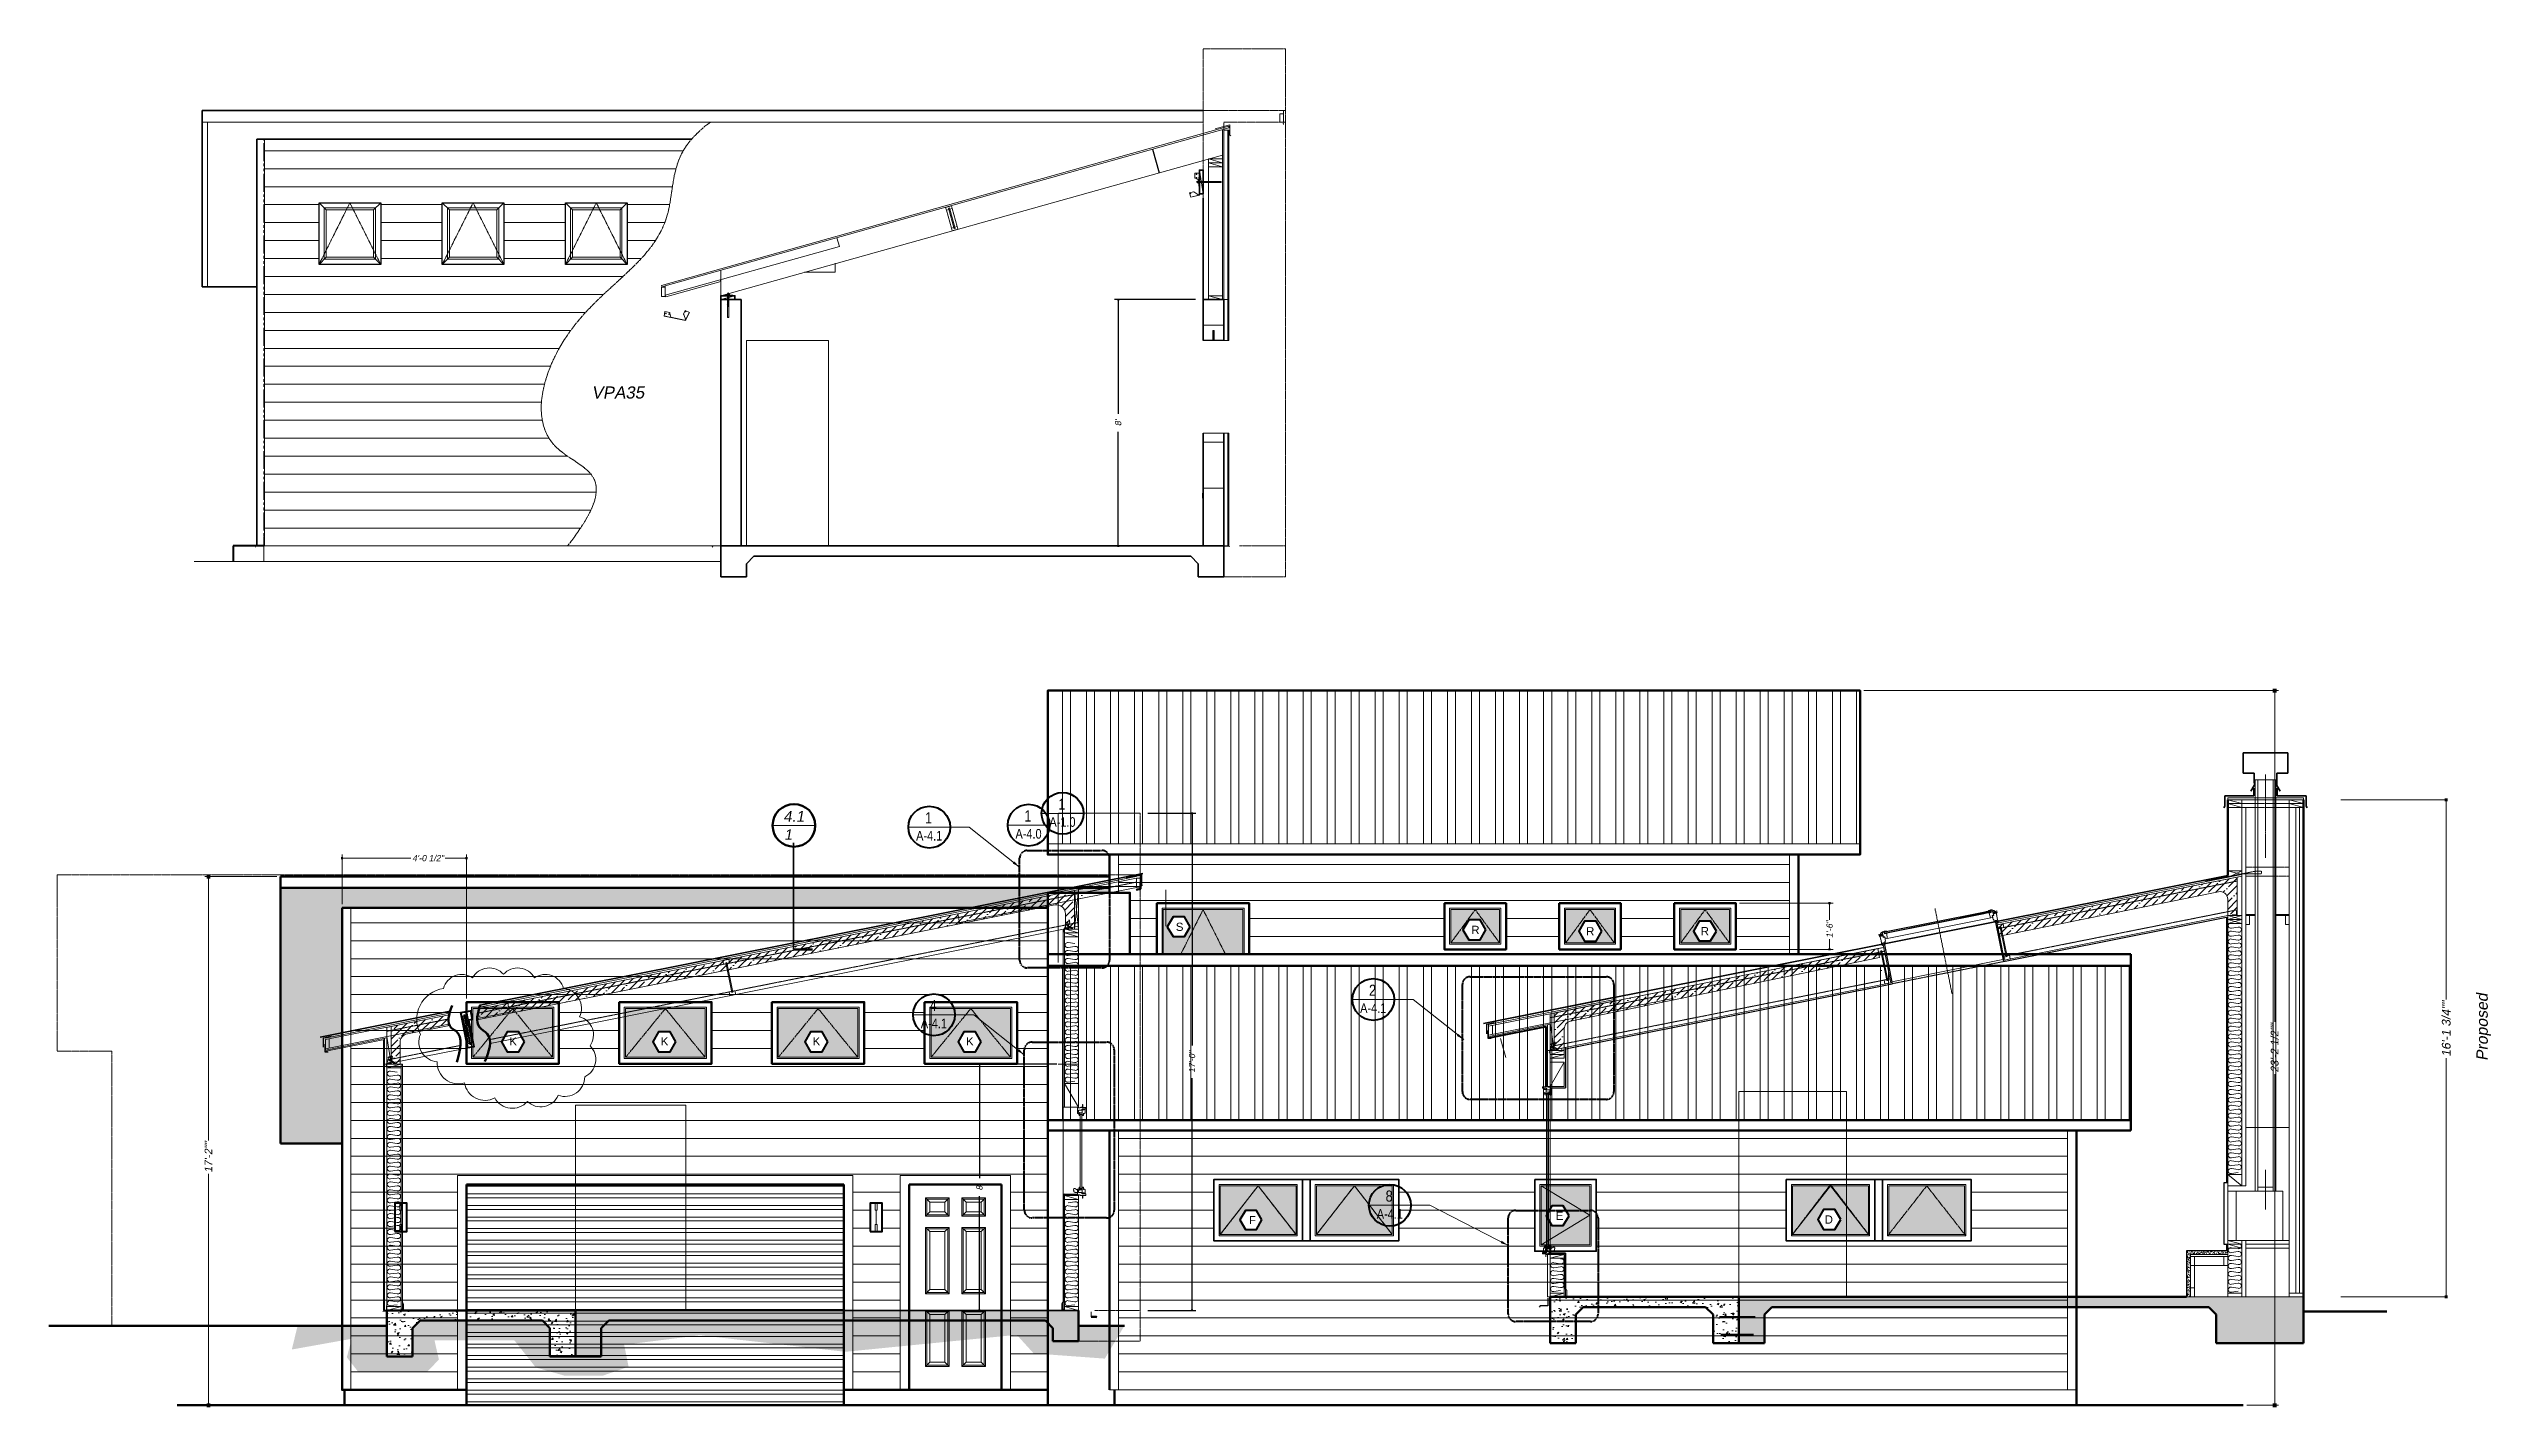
# Model space of a CAD drawing. Header units: inches. Extents: x -3905 to 10892, y 1064 to 9590.
# Drawn here: x 1034 to 1985, y 3406 to 3935 of the extents above; entities that cross this region are included whole.
import ezdxf
from ezdxf.enums import TextEntityAlignment as Align

# ---------------------------------------------------------------- set-up
doc = ezdxf.new("R2010")
doc.units = ezdxf.units.IN
doc.header["$MEASUREMENT"] = 0
doc.header["$PDMODE"] = 3
for name, pattern in [('CENTERLINE', [1.81, 0.75, -0.0625, 0.03, -0.0625, 0.75, -0.0625, 0.03, -0.0625]), ('HIDDEN2', [0.1875, 0.125, -0.0625]), ('MYCENTER', [0.9375, 0.75, -0.0625, 0.0625, -0.0625]), ('MYHIDDEN', [0.1875, 0.125, -0.0625]), ('MYPHANTOM', [1.6875, 1.25, -0.0625, 0.125, -0.0625, 0.125, -0.0625]), ('PHANTOM', [12, 7, -1, 1, -1, 1, -1])]:
    doc.linetypes.add(name, pattern=pattern)
for name, color, linetype, lineweight in [('ELEVATIONS', 40, 'Continuous', 0), ('RoofFraming', 121, 'Continuous', 0), ('SECTIONS', 70, 'Continuous', 0)]:
    doc.layers.add(name, color=color, linetype=linetype, lineweight=lineweight)
doc.layers.add('Footage', color=84, linetype='Continuous')
doc.styles.add('DS-TXT1', font='arial.ttf', dxfattribs={"oblique": 10})
doc.styles.get("Standard").update_dxf_attribs({"font": 'arial.ttf', "oblique": 10})
doc.styles.add('Title', font='swissck.ttf')
doc.dimstyles.new('DS-Fraction', dxfattribs={"dimtxt": 0.1, "dimasz": 0.035, "dimexe": 0.06, "dimexo": 0.06, "dimgap": 0.02, "dimtad": 0, "dimdec": 3, "dimzin": 0, "dimdsep": 46, "dimlunit": 4, "dimtxsty": 'DS-TXT1', "dimblk": 'BOXFILLED', "dimcen": -0.06, "dimclrd": 256, "dimclre": 256, "dimclrt": 256, "dimadec": 0, "dimazin": 0, "dimtfac": 1, "dimtdec": 3, "dimtmove": 1, "dimatfit": 3, "dimfxl": 1, "dimfrac": 2, "dimtolj": 1, "dimtzin": 0, "dimlwd": 0, "dimlwe": -1, "dimarcsym": 0})
doc.dimstyles.new('DS-Fraction$7', dxfattribs={"dimtxt": 0.125, "dimasz": 0.125, "dimexe": 0.06, "dimexo": 0.06, "dimgap": 0.02, "dimtad": 0, "dimdec": 3, "dimzin": 0, "dimdsep": 46, "dimlunit": 4, "dimtxsty": 'DS-TXT1', "dimblk": 'BOXFILLED', "dimcen": -0.06, "dimclrd": 256, "dimclre": 256, "dimclrt": 256, "dimadec": 0, "dimazin": 0, "dimtfac": 1, "dimtdec": 3, "dimtmove": 1, "dimatfit": 3, "dimfxl": 1, "dimfrac": 2, "dimtolj": 1, "dimtzin": 0, "dimlwd": 0, "dimlwe": -1, "dimarcsym": 0})
doc.dimstyles.new('WeaselDims$0', dxfattribs={"dimtxt": 0.1, "dimasz": 0.0325, "dimexe": 0.0625, "dimexo": 0.125, "dimgap": 0.09, "dimtad": 0, "dimdec": 4, "dimzin": 0, "dimdsep": 46, "dimlunit": 4, "dimtxsty": 'Standard', "dimblk": 'BOXFILLED', "dimcen": 0.09, "dimadec": 0, "dimazin": 0, "dimtfac": 1, "dimtdec": 4, "dimtofl": 0, "dimtmove": 1, "dimatfit": 3, "dimfxl": 1, "dimfrac": 2, "dimtolj": 1, "dimtzin": 0, "dimarcsym": 0})
pattern_1 = [(90, (-1524.341, 8.977), (-9.375, 2e-15), []), (90, (-1521.216, 12.102), (-9.375, 2e-15), [])]

msp = doc.modelspace()

# ---------------------------------------------------------------- texts
at = {"layer": 'ELEVATIONS', "lineweight": 0}
for s, height, p in [('S', 3.2, (1472.96914, 3591.49217)), ('R', 3.2, (1588.07557, 3590.2874)), ('R', 3.2, (1632.83304, 3589.74259)), ('R', 3.2, (1677.47272, 3589.80956)), ('K', 3.2, (1272.28525, 3546.86928)), ('K', 3.2, (1331.47233, 3546.86928)), ('K', 3.2, (1391.22847, 3546.86928)), ('F', 3.072, (1501.54196, 3477.28534)), ('E', 3.2, (1620.97967, 3478.88565)), ('D', 3.2, (1725.77831, 3477.42744))]:
    msp.add_text(s, height=height, dxfattribs=at).set_placement(p)
at = {"layer": 'ELEVATIONS', "lineweight": 40}
msp.add_text('K', height=3.2, dxfattribs=at).set_placement((1213.28785, 3546.86928))
at = {"layer": 'SECTIONS', "lineweight": 0, "oblique": 10}
msp.add_text('VPA35', height=4.709383, dxfattribs=at).set_placement((1245.35756, 3798.93403))
at = {"layer": 'SECTIONS', "linetype": 'Continuous', "lineweight": 5, "oblique": 10}
msp.add_text('Proposed', height=4.398005, rotation=90, dxfattribs=at).set_placement((1984.13214, 3540.85194))

# ---------------------------------------------------------------- blocks, each defined once
blk = doc.blocks.new('_BoxFilled')
at = {"color": 0, "linetype": 'ByBlock', "lineweight": -2}
blk.add_line((-0.5, 0), (-1, 0), dxfattribs=at)
at = {"color": 0, "linetype": 'ByBlock'}
blk.add_solid([(-0.5, 0.5), (0.5, 0.5), (-0.5, -0.5), (0.5, -0.5)], dxfattribs=at)
blk = doc.blocks.new('*D65')
at = {"layer": 'Defpoints', "color": 0, "lineweight": 5, "transparency": 16777216}
for p in [(1429.61, 3539.62), (1396.47, 3443.62), (1429.61, 3443.62)]:
    blk.add_point(p, dxfattribs=at)
at = {"layer": 'SECTIONS', "color": 0, "lineweight": -2, "transparency": 16777216}
for p, q in [((1426.61, 3539.62), (1394.97, 3539.62)), ((1396.47, 3538.84), (1396.47, 3495.1)), ((1396.47, 3444.4), (1396.47, 3488.14)), ((1426.61, 3443.62), (1394.97, 3443.62))]:
    blk.add_line(p, q, dxfattribs=at)
at = {"layer": 'SECTIONS', "color": 0, "lineweight": -2, "transparency": 16777216, "xscale": 0.78, "yscale": 0.78, "zscale": 0.78}
for p, rotation in [((1396.47, 3539.62), 90), ((1396.47, 3443.62), 270)]:
    blk.add_blockref('_BoxFilled', p, dxfattribs=dict(at, rotation=rotation))
at = {"layer": 'SECTIONS', "color": 0, "lineweight": 0, "transparency": 16777216, "insert": (1396.47, 3491.62), "char_height": 2.4, "attachment_point": 5, "rotation": 90}
blk.add_mtext("\\A1;8'", dxfattribs=at)
blk = doc.blocks.new('*U451')
at = {"color": 0, "lineweight": 0}
for p, q in [((1.83, 0.2), (-1.68, 0.2)), ((-1.68, 0), (-1.68, 0.2)), ((1.83, 0), (-1.68, 0)), ((0.41, 0.53), (-0.41, 0.53)), ((-0.25, 0.85), (-0.25, -1.4)), ((0.25, 0.85), (-0.25, 0.85)), ((-0.25, -1.5), (-0.25, 0)), ((0.25, 0.85), (0.25, -1.4)), ((0.25, -1.5), (0.25, 0)), ((1.83, 0), (1.83, 0.2)), ((-0.25, -1.5), (-0.25, -8.38)), ((0.25, -1.5), (0.25, -8.38))]:
    blk.add_line(p, q, dxfattribs=at)
at = {"color": 0, "linetype": 'CENTERLINE', "lineweight": 0}
blk.add_line((0, 1.28), (0, -4.36), dxfattribs=at)
at = {"linetype": 'Continuous', "lineweight": 5}
for p, q in [((-0.75, -3.5), (-0.75, -3.5)), ((-0.25, -8.38), (0.25, -8.38)), ((-0.25, -8.38), (-0.12, -8.5)), ((-0.19, -8.44), (-0.25, -8.38)), ((-0.12, -8.5), (0.12, -8.5))]:
    blk.add_line(p, q, dxfattribs=at)
at = {"linetype": 'Continuous', "lineweight": 0}
blk.add_line((0.12, -8.5), (0.25, -8.38), dxfattribs=at)
at = {"color": 0, "lineweight": 0}
for points in [[(0.41, 0.53), (0.41, 0.2), (-0.41, 0.2), (-0.41, 0.53)], [(-0.3, 0.59), (0.3, 0.59)]]:
    blk.add_lwpolyline(points, dxfattribs=at)
for centre, radius, start, end in [((-0.3, 0.45), 0.136, 34.00448, 145.99552), ((0, 0.27), 0.317, 54.11184, 125.88816), ((0.3, 0.45), 0.136, 34.00001, 145.99999)]:
    blk.add_arc(centre, radius, start, end, dxfattribs=at)
blk = doc.blocks.new('BCI 9-12')
at = {"color": 0}
for p, q in [((0.96875, 0.5625), (0.96875, 8.9375)), ((1.34375, 8.9375), (0.96875, 8.9375)), ((1.34375, 0.5625), (0.96875, 0.5625)), ((1.34375, 0.5625), (1.34375, 8.9375))]:
    blk.add_line(p, q, dxfattribs=at)
for points in [[(1.34375, 8.375), (2.3125, 8.375), (2.3125, 9.5), (0, 9.5), (0, 8.375), (0.96875, 8.375)], [(1.34375, 1.125), (2.3125, 1.125), (2.3125, 0), (0, 0), (0, 1.125), (0.96875, 1.125)]]:
    blk.add_lwpolyline(points, dxfattribs=at)
blk = doc.blocks.new('*U448')
at = {"color": 0, "lineweight": 0}
for p, q in [((1.83, 0.2), (-1.68, 0.2)), ((-1.68, 0), (-1.68, 0.2)), ((1.83, 0), (-1.68, 0)), ((0.41, 0.53), (-0.41, 0.53)), ((-0.25, 0.85), (-0.25, -1.4)), ((0.25, 0.85), (-0.25, 0.85)), ((-0.25, -1.5), (-0.25, 0)), ((0.25, 0.85), (0.25, -1.4)), ((0.25, -1.5), (0.25, 0)), ((1.83, 0), (1.83, 0.2)), ((-0.25, -1.5), (-0.25, -8.38)), ((0.25, -1.5), (0.25, -8.38))]:
    blk.add_line(p, q, dxfattribs=at)
at = {"color": 0, "linetype": 'CENTERLINE', "lineweight": 0}
blk.add_line((0, 1.28), (0, -4.36), dxfattribs=at)
at = {"linetype": 'Continuous', "lineweight": 5}
for p, q in [((-0.75, -3.5), (-0.75, -3.5)), ((-0.25, -8.38), (0.25, -8.38)), ((-0.25, -8.38), (-0.12, -8.5)), ((-0.19, -8.44), (-0.25, -8.38)), ((-0.12, -8.5), (0.12, -8.5))]:
    blk.add_line(p, q, dxfattribs=at)
at = {"linetype": 'Continuous', "lineweight": 0}
blk.add_line((0.12, -8.5), (0.25, -8.38), dxfattribs=at)
at = {"color": 0, "lineweight": 0}
for points in [[(0.41, 0.53), (0.41, 0.2), (-0.41, 0.2), (-0.41, 0.53)], [(-0.3, 0.59), (0.3, 0.59)]]:
    blk.add_lwpolyline(points, dxfattribs=at)
for centre, radius, start, end in [((-0.3, 0.45), 0.136, 34.00448, 145.99552), ((0, 0.27), 0.317, 54.11184, 125.88816), ((0.3, 0.45), 0.136, 34.00001, 145.99999)]:
    blk.add_arc(centre, radius, start, end, dxfattribs=at)
blk = doc.blocks.new('LSSUI35-l')
for p, q in [((-1.76, 11.58), (-1.76, 3.08)), ((-1.76, 11.58), (0.02, 11.58)), ((-1.7, 9.58), (-1.76, 9.58)), ((-1.7, 11.58), (-1.7, 8.91)), ((-1.7, 9.58), (-1.7, 3.08)), ((-0.35, 9.58), (-1.63, 8.84)), ((-0.65, 11.16), (-0.56, 11.16)), ((-0.65, 11), (-0.56, 11)), ((-0.65, 9.91), (-0.56, 9.91)), ((-0.65, 9.75), (-0.56, 9.75)), ((-0.09, 9.58), (-0.35, 9.58)), ((-0.09, 9.58), (0.02, 9.69)), ((0.02, 9.69), (0.02, 11.58)), ((-1.7, 9.47), (-1.76, 9.47)), ((-1.74, 3.01), (1.65, 2.18)), ((-1.72, 3.07), (-1.54, 3.03)), ((-1.63, 8.84), (-1.63, 3.33)), ((0.46, 4.21), (-1.54, 3)), ((-1.51, 3.02), (1.66, 2.24)), ((2.07, 3.91), (0.52, 4.29)), ((2.07, 3.91), (1.65, 2.18)), ((1.73, 3.79), (1.65, 3.74)), ((1.81, 3.66), (1.73, 3.61))]:
    blk.add_line(p, q)
for centre, radius, start, end in [((-0.65, 11.08), 0.0781, 90, 270), ((-0.65, 9.83), 0.0781, 90, 270), ((-0.56, 11.08), 0.0781, 270, 90), ((-0.56, 9.83), 0.0781, 270, 90), ((-1.63, 3.08), 0.125, 180, 210), ((-1.71, 8.83), 0.0781, 7.28447, 78.46304), ((-1.7, 3.33), 0.0625, 270, 0), ((-1.63, 3.08), 0.0625, 180, 210), ((-1.6, 3.1), 0.125, 249.46466, 294.46466), ((-1.52, 3.07), 0.0625, 249.46466, 294.46466), ((0.4, 4.32), 0.125, 301.19773, 346.19773), ((1.69, 3.68), 0.0781, 121.19773, 301.19773), ((1.77, 3.73), 0.0781, 301.19773, 121.19773)]:
    blk.add_arc(centre, radius, start, end)
blk = doc.blocks.new('*D67')
at = {"layer": 'Defpoints', "color": 0, "lineweight": 5, "transparency": 16777216}
for p in [(1483.66, 3837.49), (1450.52, 3741.49), (1483.66, 3741.49)]:
    blk.add_point(p, dxfattribs=at)
at = {"layer": 'SECTIONS', "color": 0, "lineweight": -2, "transparency": 16777216}
for p, q in [((1480.66, 3837.49), (1449.02, 3837.49)), ((1450.52, 3836.71), (1450.52, 3792.97)), ((1450.52, 3742.27), (1450.52, 3786.01)), ((1480.66, 3741.49), (1449.02, 3741.49))]:
    blk.add_line(p, q, dxfattribs=at)
at = {"layer": 'SECTIONS', "color": 0, "lineweight": -2, "transparency": 16777216, "xscale": 0.78, "yscale": 0.78, "zscale": 0.78}
for p, rotation in [((1450.52, 3837.49), 90), ((1450.52, 3741.49), 270)]:
    blk.add_blockref('_BoxFilled', p, dxfattribs=dict(at, rotation=rotation))
at = {"layer": 'SECTIONS', "color": 0, "lineweight": 0, "transparency": 16777216, "insert": (1450.52, 3789.49), "char_height": 2.4, "attachment_point": 5, "rotation": 90}
blk.add_mtext("\\A1;8'", dxfattribs=at)
blk = doc.blocks.new('CP1')
at = {"color": 0, "lineweight": -2}
for p, q in [((-6.01, -1.51), (-0.21, 0.05)), ((-0.21, 0.05), (-0.21, -3.95)), ((-0.21, -3.95), (0.16, -4.28))]:
    blk.add_line(p, q, dxfattribs=at)
blk = doc.blocks.new('Detail-Blob')
at = {"color": 0, "linetype": 'Continuous', "lineweight": 18}
blk.add_line((-8.19, 6.8), (8.42, 6.8), dxfattribs=at)
at = {"color": 0, "linetype": 'Continuous', "lineweight": 35}
blk.add_line((0, 0), (0, -41.59), dxfattribs=at)
at = {"color": 0, "linetype": 'Continuous', "lineweight": 120}
blk.add_line((0, -41.59), (7.37, -41.59), dxfattribs=at)
at = {"color": 0, "linetype": 'Continuous', "lineweight": 90}
blk.add_circle((0.12, 6.8), 8.31, dxfattribs=at)
at = {"color": 0, "linetype": 'Continuous', "lineweight": 18, "oblique": 10}
for tag, height, p in [('SHEET', 4.23, (0.06, 10.31)), ('DET', 4, (-0.03, 4))]:
    blk.add_attdef(tag, text='', height=height, dxfattribs=at).set_placement(p, align=Align.MIDDLE_CENTER)
blk = doc.blocks.new('*D405')
at = {"layer": 'Defpoints', "color": 0, "linetype": 'Continuous', "lineweight": 5, "transparency": 16777216}
for p in [(1459.11, 3637.33), (1479.31, 3637.33), (1459.11, 3443.62)]:
    blk.add_point(p, dxfattribs=at)
at = {"layer": 'SECTIONS', "color": 0, "linetype": 'Continuous', "lineweight": -2, "transparency": 16777216}
for p, q in [((1462.11, 3637.33), (1480.81, 3637.33)), ((1479.31, 3636.55), (1479.31, 3546.86)), ((1479.31, 3444.4), (1479.31, 3534.09)), ((1462.11, 3443.62), (1480.81, 3443.62))]:
    blk.add_line(p, q, dxfattribs=at)
at = {"layer": 'SECTIONS', "color": 0, "linetype": 'Continuous', "lineweight": -2, "transparency": 16777216, "xscale": 0.78, "yscale": 0.78, "zscale": 0.78}
for p, rotation in [((1479.31, 3637.33), 90), ((1479.31, 3443.62), 270)]:
    blk.add_blockref('_BoxFilled', p, dxfattribs=dict(at, rotation=rotation))
at = {"layer": 'SECTIONS', "color": 0, "linetype": 'Continuous', "lineweight": 5, "transparency": 16777216, "insert": (1479.31, 3540.47), "char_height": 2.4, "attachment_point": 5, "rotation": 90}
blk.add_mtext('\\A1;17\'-0"', dxfattribs=at)
blk = doc.blocks.new('*U408')
at = {"color": 0, "linetype": 'ByBlock', "lineweight": 0}
for p, q in [((0, 34.47), (-0.5, 34.47)), ((-0.42, 31.71), (-0.42, 31.72)), ((0.39, 31.21), (0.38, 31.21)), ((0.39, 31.21), (0.39, 31.71)), ((0.54, 32.13), (0.54, 31.96)), ((0.55, 32.14), (0.55, 32.14)), ((-1.37, 0.93), (-1.55, 0.93)), ((0, 0), (-0.5, 0)), ((0.39, 2.72), (0.39, 3.22)), ((0.54, 2.47), (0.54, 2.3)), ((0.55, 2.48), (0.55, 2.48)), ((0.55, 2.29), (0.55, 2.29))]:
    blk.add_line(p, q, dxfattribs=at)
for points in [[(-0.56, 33.4), (-0.51, 33.36), (-0.48, 33.39), (-0.51, 33.42), (-0.47, 33.46), (-0.33, 33.31), (-0.36, 33.27), (-0.39, 33.3), (-0.43, 33.27), (-0.38, 33.22, 0.198912), (-0.37, 33.22), (0.9, 33.22, -0.414214), (0.93, 33.19), (0.93, 32.38, -0.414214), (0.9, 32.35), (0.75, 32.35, 0.414214), (0.73, 32.33), (0.73, 31.85, -0.414214), (0.72, 31.83, 0.414214), (0.71, 31.82), (0.71, 31.8, 0.414214), (0.72, 31.78), (0.89, 31.78, 0.414214), (0.91, 31.8), (0.91, 31.96, -0.414214), (0.92, 31.97), (1.18, 31.97, -0.198912), (1.19, 31.97), (1.22, 31.94, 0.198912), (1.23, 31.93), (1.27, 31.93, 0.414214), (1.28, 31.95), (1.28, 34.11, 0.414214), (1.27, 34.12), (1.02, 34.12, -0.414214), (1, 34.14), (1, 34.27, -0.414214), (1.02, 34.28), (1.12, 34.28, -0.414214), (1.14, 34.27), (1.14, 34.25), (1.16, 34.25), (1.22, 34.28), (1.22, 34.33, 0.414214), (1.2, 34.35), (0.94, 34.35), (0.84, 34.35, 0.414214), (0.76, 34.27), (0.76, 34.21, -0.414214), (0.74, 34.2), (0.27, 34.2, -0.414214), (0.26, 34.21), (0.26, 34.27, 0.414214), (0.18, 34.35), (-0.62, 34.35, -0.414214), (-0.65, 34.38), (-0.65, 35.44, 1), (-0.72, 35.44), (-0.72, 34.38, -0.414214), (-0.75, 34.35), (-1.89, 34.35, 0.414214), (-1.9, 34.33), (-1.9, 34.3), (-1.91, 34.3), (-1.93, 34.32, -0.198912), (-1.93, 34.33), (-1.93, 34.34, 0.414214), (-1.94, 34.35, 0.414214), (-1.97, 34.32), (-1.97, 34.14, 0.182676), (-1.97, 34.13, -0.377964), (-1.97, 34.12, 0.182676), (-1.97, 34.11), (-1.97, 33.9, 0.373885), (-1.9, 33.81), (-1.34, 33.73), (-1.32, 33.73, 0.414214), (-1.3, 33.75), (-1.3, 33.77, -0.414214), (-1.29, 33.78), (-0.58, 33.78, -0.414214), (-0.56, 33.77), (-0.56, 33.75, 0.414214), (-0.53, 33.72), (-0.34, 33.72, -0.414214), (-0.31, 33.69), (-0.31, 33.57, -0.392997), (-0.34, 33.54, 0.192979), (-0.4, 33.51, -0.428971), (-0.42, 33.51), (-0.45, 33.53, 0.198912), (-0.46, 33.54), (-0.49, 33.54, -0.414214), (-0.5, 33.55), (-0.5, 33.57, 0.414214), (-0.52, 33.59), (-0.53, 33.59, 0.414214), (-0.56, 33.56), (-0.56, 33.41)], [(0.38, 31.21, 0.414214), (0.37, 31.19), (0.37, 31.17, 0.414214), (0.38, 31.16), (0.62, 31.16, 0.414214), (0.64, 31.17), (0.64, 31.98), (0.59, 31.98), (0.59, 31.94), (0.54, 31.94), (0.54, 32.15), (0.59, 32.15), (0.59, 32.11), (0.64, 32.11), (0.64, 32.33, 0.414214), (0.62, 32.35), (0.58, 32.35, 0.414214), (0.57, 32.33), (0.57, 32.24, -0.414214), (0.55, 32.22), (-0.51, 32.22, -0.414214), (-0.53, 32.24), (-0.53, 33.02, -0.414214), (-0.51, 33.03), (-0.47, 33.03, 0.414214), (-0.45, 33.05), (-0.45, 33.15, 0.198912), (-0.46, 33.16), (-0.64, 33.34, 0.198912), (-0.65, 33.34), (-1.27, 33.34, -0.414214), (-1.28, 33.36), (-1.28, 33.56, 0.414214), (-1.31, 33.59), (-1.4, 33.59), (-1.4, 33.54), (-1.35, 33.54), (-1.35, 33.49), (-1.56, 33.49), (-1.56, 33.54), (-1.52, 33.54), (-1.52, 33.59), (-1.6, 33.59, 0.414214), (-1.63, 33.56), (-1.63, 32.27, 0.198912), (-1.62, 32.23), (-1.19, 31.8, 0.198912), (-1.14, 31.78), (-1.02, 31.78, 1), (-1.02, 31.84), (-1.02, 31.84, -0.414214), (-1.04, 31.86), (-1.04, 32, -0.414214), (-1.01, 32.03), (-0.88, 32.03, -0.414214), (-0.85, 32), (-0.85, 31.87, 0.414214), (-0.77, 31.78), (0.38, 31.78, -0.414214), (0.39, 31.77), (0.39, 31.21), (0.33, 31.21)], [(0.33, 3.22), (0.39, 3.22), (0.39, 2.66, -0.414214), (0.38, 2.64), (-0.77, 2.64, 0.414214), (-0.85, 2.56), (-0.85, 2.43, -0.414214), (-0.88, 2.39), (-1.01, 2.39, -0.414214), (-1.04, 2.43), (-1.04, 2.57, -0.414214), (-1.02, 2.59), (-1.02, 2.59, 1), (-1.02, 2.64), (-1.14, 2.64, 0.198912), (-1.19, 2.63), (-1.62, 2.2, 0.198912), (-1.63, 2.16), (-1.63, 0.86, 0.414214), (-1.6, 0.83), (-1.52, 0.83), (-1.52, 0.88), (-1.56, 0.88), (-1.56, 0.93), (-1.35, 0.93), (-1.35, 0.88), (-1.4, 0.88), (-1.4, 0.83), (-1.31, 0.83, 0.414214), (-1.28, 0.86), (-1.28, 1.07, -0.414214), (-1.27, 1.08), (-0.65, 1.08, 0.198912), (-0.64, 1.09), (-0.46, 1.27, 0.198912), (-0.45, 1.28), (-0.45, 1.38, 0.414214), (-0.47, 1.4), (-0.51, 1.4, -0.414214), (-0.53, 1.41), (-0.53, 2.19, -0.414214), (-0.51, 2.21), (0.55, 2.21, -0.414214), (0.57, 2.19), (0.57, 2.1, 0.414214), (0.58, 2.08), (0.62, 2.08, 0.414214), (0.64, 2.1), (0.64, 2.32), (0.59, 2.32), (0.59, 2.28), (0.54, 2.28), (0.54, 2.49), (0.59, 2.49), (0.59, 2.44), (0.64, 2.44), (0.64, 3.26, 0.414214), (0.62, 3.27), (0.38, 3.27, 0.414214), (0.37, 3.26), (0.37, 3.24, 0.414214), (0.38, 3.22)]]:
    blk.add_lwpolyline(points, format="xyb", dxfattribs=at)
for points in [[(-0.85, 31.97), (-1, 31.87), (-0.98, 31.86), (-0.99, 31.78), (-1.07, 31.78), (-1.07, 31.17, 0.414214), (-1.06, 31.16), (-0.37, 31.16, 0.414214), (-0.36, 31.17), (-0.36, 31.22, 0.374242), (-0.37, 31.23, -0.671897), (-0.4, 31.34, 1), (-0.44, 31.39, 0.348524), (-0.48, 31.24, -0.539247), (-0.48, 31.23), (-0.99, 31.23, -0.400077), (-1, 31.24), (-1.03, 31.73, -0.428493), (-1.01, 31.74), (-0.98, 31.74, 0.378866), (-0.95, 31.77), (-0.94, 31.86, -0.217121), (-0.94, 31.87), (-0.83, 31.94, 1)], [(0.73, 2.1, 0.414214), (0.75, 2.08), (0.9, 2.08, -0.414214), (0.93, 2.05), (0.93, 1.24, -0.414214), (0.9, 1.21), (-0.37, 1.21, 0.198912), (-0.38, 1.2), (-0.43, 1.16), (-0.39, 1.12), (-0.36, 1.15), (-0.33, 1.12), (-0.47, 0.97), (-0.51, 1), (-0.48, 1.03), (-0.51, 1.07), (-0.56, 1.02, 0.198912), (-0.56, 1.01), (-0.56, 0.87, 0.414214), (-0.53, 0.84), (-0.52, 0.84, 0.414214), (-0.5, 0.86), (-0.5, 0.88, -0.414214), (-0.49, 0.89), (-0.46, 0.89, 0.198912), (-0.45, 0.89), (-0.42, 0.92, -0.428971), (-0.4, 0.92, 0.192979), (-0.34, 0.89, -0.392997), (-0.31, 0.86), (-0.31, 0.73, -0.414214), (-0.34, 0.71), (-0.53, 0.71, 0.414214), (-0.56, 0.68), (-0.56, 0.66, -0.414214), (-0.58, 0.65), (-1.29, 0.65, -0.414214), (-1.3, 0.66), (-1.3, 0.68, 0.414214), (-1.32, 0.7), (-1.34, 0.7), (-1.9, 0.62, 0.373885), (-1.97, 0.53), (-1.97, 0.32, 0.182676), (-1.97, 0.31, -0.377964), (-1.97, 0.3, 0.182676), (-1.97, 0.29), (-1.97, 0.11, 0.414214), (-1.94, 0.08, 0.414214), (-1.93, 0.09), (-1.93, 0.1, -0.198912), (-1.93, 0.11), (-1.91, 0.13), (-1.9, 0.13), (-1.9, 0.1, 0.414214), (-1.89, 0.08), (-0.75, 0.08, -0.414214), (-0.72, 0.05), (-0.72, -1.01, 1), (-0.65, -1.01), (-0.65, 0.05, -0.414214), (-0.62, 0.08), (0.18, 0.08, 0.414214), (0.26, 0.16), (0.26, 0.22, -0.414214), (0.27, 0.23), (0.74, 0.23, -0.414214), (0.76, 0.22), (0.76, 0.16, 0.414214), (0.84, 0.08), (0.94, 0.08), (1.2, 0.08, 0.414214), (1.22, 0.1), (1.22, 0.15), (1.16, 0.18), (1.14, 0.18), (1.14, 0.16, -0.414214), (1.12, 0.15), (1.02, 0.15, -0.414214), (1, 0.16), (1, 0.29, -0.414214), (1.02, 0.31), (1.27, 0.31, 0.414214), (1.28, 0.32), (1.28, 2.48, 0.414214), (1.27, 2.5), (1.23, 2.5, 0.198912), (1.22, 2.49), (1.19, 2.46, -0.198912), (1.18, 2.46), (0.92, 2.46, -0.414214), (0.91, 2.47), (0.91, 2.63, 0.414214), (0.89, 2.64), (0.72, 2.64, 0.414214), (0.71, 2.63), (0.71, 2.61, 0.414214), (0.72, 2.6, -0.414214), (0.73, 2.58)], [(-1, 3.19, -0.400077), (-0.99, 3.2), (-0.48, 3.2, -0.539247), (-0.48, 3.19, 0.348524), (-0.44, 3.04, 1), (-0.4, 3.09, -0.671897), (-0.37, 3.2, 0.374242), (-0.36, 3.21), (-0.36, 3.26, 0.414214), (-0.37, 3.27), (-1.06, 3.27, 0.414214), (-1.07, 3.26), (-1.07, 2.64), (-0.99, 2.64), (-0.98, 2.57), (-1, 2.55), (-0.85, 2.46, 1), (-0.83, 2.49), (-0.94, 2.56, -0.217121), (-0.94, 2.57), (-0.95, 2.66, 0.378866), (-0.98, 2.69), (-1.01, 2.69, -0.428493), (-1.03, 2.7)], [(2.73, 2.02), (2.73, 1.51), (2.73, 1.49), (2.73, 1.48), (2.72, 1.46), (2.71, 1.44), (2.7, 1.42), (2.68, 1.41), (2.67, 1.4), (2.65, 1.39), (2.65, 1.39), (2.65, 1.39), (2.65, 1.39), (2.65, 1.39), (2.65, 1.39), (2.65, 1.39), (2.65, 1.39), (2.65, 1.39), (2.65, 1.39), (2.65, 1.39), (2.65, 1.39), (2.65, 1.39), (2.65, 1.39), (2.65, 1.39), (2.65, 1.39), (2.65, 1.39), (2.65, 1.39), (2.65, 1.39), (2.65, 1.39), (2.65, 1.39), (2.65, 1.39), (2.65, 1.39), (2.65, 1.39), (2.65, 1.39), (2.65, 1.39), (2.65, 1.39), (2.64, 1.39), (2.64, 1.39), (2.64, 1.39), (2.64, 1.39), (2.64, 1.39), (2.64, 1.39), (2.64, 1.39), (2.64, 1.39), (2.64, 1.39), (2.64, 1.39), (2.64, 1.39), (2.64, 1.39), (2.64, 1.39), (2.64, 1.39), (2.64, 1.39), (2.64, 1.39), (2.64, 1.39), (2.64, 1.39), (2.64, 1.39), (2.64, 1.39), (2.64, 1.39), (2.64, 1.39), (2.64, 1.39), (2.64, 1.39), (2.64, 1.39), (2.64, 1.39), (2.63, 1.39), (2.63, 1.39), (2.63, 1.39), (2.63, 1.39), (2.63, 1.39), (2.63, 1.39), (2.63, 1.39), (2.63, 1.39), (2.62, 1.39), (2.62, 1.38), (2.62, 1.38), (2.62, 1.38), (2.61, 1.38), (2.61, 1.38), (2.61, 1.38), (2.61, 1.38), (2.6, 1.38), (2.6, 1.38), (2.6, 1.38), (2.6, 1.38), (2.6, 1.38), (2.6, 1.38), (2.6, 1.38), (2.6, 1.38), (2.6, 1.38), (2.6, 1.38), (2.6, 1.38), (2.6, 1.38), (2.6, 1.38), (2.6, 1.38), (2.6, 1.38), (2.6, 1.38), (2.6, 1.38), (2.6, 1.38), (2.6, 1.38), (2.6, 1.38), (2.6, 1.38), (2.6, 1.38), (2.6, 1.38), (2.59, 1.38), (2.59, 1.38), (2.59, 1.38), (2.59, 1.37), (2.59, 1.37), (2.59, 1.37), (2.59, 1.37), (2.58, 1.37), (2.58, 1.37), (2.58, 1.37), (2.58, 1.37), (2.58, 1.37), (2.58, 1.37), (2.58, 1.37), (2.58, 1.37), (2.58, 1.37), (2.58, 1.37), (2.58, 1.37), (2.58, 1.37), (2.58, 1.37), (2.58, 1.37), (2.57, 1.37), (2.57, 1.37), (2.57, 1.37), (2.57, 1.37), (2.57, 1.37), (2.57, 1.37), (2.57, 1.37), (2.57, 1.37), (2.57, 1.37), (2.57, 1.37), (2.57, 1.37), (2.56, 1.37), (2.56, 1.37), (2.56, 1.37), (2.56, 1.37), (2.56, 1.37), (2.56, 1.37), (2.56, 1.37), (2.56, 1.36), (2.56, 1.36), (2.55, 1.36), (2.54, 1.36), (2.54, 1.36), (2.52, 1.35), (2.51, 1.35), (2.5, 1.34), (2.48, 1.34), (2.46, 1.33), (2.44, 1.32), (2.41, 1.32), (2.39, 1.31), (2.36, 1.3), (2.33, 1.29), (2.3, 1.28), (2.27, 1.27), (2.24, 1.26), (2.2, 1.25), (2.2, 1.25), (2.19, 1.24), (2.19, 1.24), (2.18, 1.24), (2.17, 1.24), (2.17, 1.24), (2.16, 1.23), (2.16, 1.23), (2.15, 1.23), (2.14, 1.23), (2.14, 1.23), (2.13, 1.22), (2.13, 1.22), (2.12, 1.22), (2.11, 1.22), (2.11, 1.22), (2.1, 1.21), (2.1, 1.21), (2.09, 1.21), (2.08, 1.21), (2.08, 1.21), (2.08, 1.21), (2.07, 1.21), (2.07, 1.21), (2.07, 1.21), (2.06, 1.21), (2.06, 1.21), (2.06, 1.21), (2.05, 1.21), (2.05, 1.21), (2.04, 1.21), (2.04, 1.21), (2.04, 1.21), (2.03, 1.21), (2.03, 1.21), (2.03, 1.21), (2.02, 1.21), (2.02, 1.21), (2.02, 1.21), (2.01, 1.21), (2, 1.21), (1.99, 1.21), (1.99, 1.21), (1.98, 1.21), (1.97, 1.21), (1.96, 1.21), (1.95, 1.21), (1.95, 1.21), (1.94, 1.21), (1.93, 1.21), (1.92, 1.21), (1.91, 1.21), (1.9, 1.21), (1.9, 1.21), (1.89, 1.21), (1.88, 1.21), (1.87, 1.21), (1.86, 1.21), (1.86, 1.21), (1.84, 1.21), (1.81, 1.21), (1.78, 1.21), (1.76, 1.21), (1.73, 1.21), (1.7, 1.21), (1.67, 1.21), (1.64, 1.21), (1.61, 1.21), (1.58, 1.21), (1.55, 1.21), (1.53, 1.21), (1.5, 1.21), (1.47, 1.21), (1.44, 1.21), (1.41, 1.21), (1.38, 1.21), (1.35, 1.21), (1.33, 1.21), (1.3, 1.21), (1.28, 1.23), (1.28, 1.27), (1.28, 1.31), (1.28, 1.35), (1.28, 1.4), (1.28, 1.44), (1.28, 1.48), (1.28, 1.52), (1.28, 1.57), (1.28, 1.61), (1.28, 1.65), (1.28, 1.69), (1.28, 1.73), (1.28, 1.78), (1.28, 1.82), (1.28, 1.86), (1.28, 1.9), (1.28, 1.95), (1.28, 1.99), (1.28, 2.03), (1.28, 2.05), (1.28, 2.05), (1.28, 2.05), (1.28, 2.05), (1.28, 2.05), (1.28, 2.05), (1.28, 2.05), (1.28, 2.05), (1.28, 2.05), (1.28, 2.05), (1.28, 2.05), (1.28, 2.05), (1.28, 2.05), (1.28, 2.05), (1.28, 2.06), (1.28, 2.06), (1.28, 2.06), (1.28, 2.06), (1.28, 2.06), (1.28, 2.06), (1.28, 2.06), (1.28, 2.06), (1.28, 2.06), (1.29, 2.06), (1.29, 2.06), (1.29, 2.06), (1.29, 2.06), (1.29, 2.06), (1.29, 2.06), (1.29, 2.06), (1.29, 2.06), (1.29, 2.06), (1.29, 2.06), (1.29, 2.06), (1.29, 2.06), (1.29, 2.06), (1.29, 2.06), (1.29, 2.06), (1.29, 2.06), (1.29, 2.06), (1.29, 2.06), (1.29, 2.06), (1.29, 2.06), (1.29, 2.06), (1.29, 2.06), (1.29, 2.06), (1.29, 2.06), (1.29, 2.06), (1.29, 2.06), (1.29, 2.06), (1.29, 2.06), (1.29, 2.06), (1.29, 2.06), (1.29, 2.06), (1.29, 2.06), (1.29, 2.06), (1.29, 2.06), (1.29, 2.06), (1.29, 2.06), (1.29, 2.06), (1.29, 2.06), (1.29, 2.06), (1.29, 2.06), (1.29, 2.06), (1.29, 2.06), (1.29, 2.06), (1.29, 2.06), (1.29, 2.06), (1.29, 2.06), (1.29, 2.06), (1.3, 2.06), (1.3, 2.06), (1.3, 2.06), (1.3, 2.06), (1.3, 2.06), (1.3, 2.06), (1.3, 2.06), (1.3, 2.06), (1.3, 2.06), (1.3, 2.06), (1.3, 2.06), (1.3, 2.06), (1.3, 2.06), (1.3, 2.06), (1.3, 2.07), (1.3, 2.07), (1.3, 2.07), (1.3, 2.07), (1.3, 2.07), (1.3, 2.07), (1.3, 2.07), (1.3, 2.07), (1.3, 2.07), (1.3, 2.07), (1.3, 2.07), (1.3, 2.07), (1.3, 2.07), (1.3, 2.07), (1.3, 2.07), (1.3, 2.07), (1.3, 2.07), (1.3, 2.07), (1.3, 2.07), (1.3, 2.07), (1.3, 2.07), (1.3, 2.07), (1.3, 2.07), (1.3, 2.07), (1.3, 2.07), (1.3, 2.07), (1.3, 2.07), (1.3, 2.07), (1.3, 2.07), (1.3, 2.07), (1.3, 2.07), (1.3, 2.07), (1.3, 2.07), (1.31, 2.07), (1.31, 2.07), (1.31, 2.07), (1.31, 2.07), (1.31, 2.07), (1.31, 2.07), (1.31, 2.07), (1.31, 2.07), (1.31, 2.07), (1.31, 2.07), (1.31, 2.07), (1.31, 2.07), (1.31, 2.07), (1.31, 2.07), (1.31, 2.07), (1.31, 2.07), (1.31, 2.07), (1.31, 2.07), (1.31, 2.07), (1.31, 2.07), (1.31, 2.07), (1.31, 2.07), (1.31, 2.07), (1.31, 2.07), (1.31, 2.07), (1.31, 2.07), (1.31, 2.07), (1.31, 2.07), (1.31, 2.07), (1.31, 2.07), (1.31, 2.07), (1.31, 2.07), (1.31, 2.07), (1.31, 2.07), (1.31, 2.07), (1.31, 2.07), (1.31, 2.08), (1.31, 2.08), (1.31, 2.08), (1.31, 2.08), (1.31, 2.08), (1.31, 2.08), (1.31, 2.08), (1.31, 2.08), (1.31, 2.08), (1.31, 2.08), (1.31, 2.08), (1.32, 2.08), (1.32, 2.08), (1.32, 2.08), (1.32, 2.08), (1.32, 2.08), (1.32, 2.08), (1.32, 2.08), (1.32, 2.08), (1.32, 2.08), (1.32, 2.08), (1.32, 2.08), (1.32, 2.08), (1.32, 2.08), (1.32, 2.08), (1.32, 2.08), (1.32, 2.08), (1.32, 2.08), (1.32, 2.08), (1.32, 2.08), (1.32, 2.08), (1.32, 2.08), (1.32, 2.08), (1.32, 2.08), (1.32, 2.08), (1.32, 2.08), (1.32, 2.08), (1.32, 2.08), (1.32, 2.08), (1.32, 2.08), (1.32, 2.08), (1.32, 2.08), (1.32, 2.08), (1.32, 2.08), (1.32, 2.08), (1.32, 2.08), (1.32, 2.08), (1.32, 2.08), (1.32, 2.08), (1.32, 2.08), (1.32, 2.08), (1.32, 2.08), (1.32, 2.08), (1.32, 2.08), (1.32, 2.08), (1.32, 2.08), (1.32, 2.08), (1.32, 2.08), (1.33, 2.08), (1.33, 2.08), (1.33, 2.08), (1.33, 2.08), (1.33, 2.08), (1.33, 2.08), (1.33, 2.08), (1.33, 2.08), (1.33, 2.08), (1.33, 2.08), (1.33, 2.08), (1.33, 2.08), (1.33, 2.09), (1.33, 2.09), (1.33, 2.09), (1.33, 2.09), (1.33, 2.09), (1.33, 2.09), (1.33, 2.09), (1.33, 2.09), (1.33, 2.09), (1.33, 2.09), (1.33, 2.09), (1.33, 2.09), (1.33, 2.09), (1.33, 2.09), (1.33, 2.09), (1.33, 2.09), (1.33, 2.09), (1.33, 2.09), (1.33, 2.09), (1.33, 2.09), (1.33, 2.09), (1.33, 2.09), (1.33, 2.09), (1.33, 2.09), (1.33, 2.09), (1.33, 2.09), (1.33, 2.09), (1.33, 2.09), (1.33, 2.09), (1.33, 2.09), (1.33, 2.09), (1.33, 2.09), (1.33, 2.09), (1.33, 2.09), (1.33, 2.09), (1.34, 2.09), (1.34, 2.09), (1.34, 2.09), (1.34, 2.09), (1.34, 2.09), (1.34, 2.09), (1.34, 2.09), (1.34, 2.09), (1.34, 2.09), (1.34, 2.09), (1.34, 2.09), (1.34, 2.09), (1.34, 2.09), (1.34, 2.09), (1.34, 2.09), (1.34, 2.09), (1.34, 2.09), (1.34, 2.09), (1.34, 2.09), (1.34, 2.09), (1.34, 2.09), (1.34, 2.09), (1.34, 2.09), (1.34, 2.09), (1.34, 2.09), (1.34, 2.09), (1.34, 2.09), (1.34, 2.09), (1.34, 2.09), (1.34, 2.09), (1.34, 2.09), (1.34, 2.09), (1.34, 2.09), (1.34, 2.09), (1.34, 2.1), (1.34, 2.1), (1.34, 2.1), (1.34, 2.1), (1.34, 2.1), (1.34, 2.1), (1.34, 2.1), (1.34, 2.1), (1.34, 2.1), (1.34, 2.1), (1.34, 2.1), (1.34, 2.1), (1.34, 2.1), (1.35, 2.1), (1.35, 2.1), (1.35, 2.1), (1.35, 2.1), (1.35, 2.1), (1.35, 2.1), (1.35, 2.1), (1.35, 2.1), (1.35, 2.1), (1.35, 2.1), (1.35, 2.1), (1.35, 2.1), (1.35, 2.1), (1.35, 2.1), (1.35, 2.1), (1.35, 2.1), (1.35, 2.1), (1.35, 2.1), (1.35, 2.1), (1.35, 2.1), (1.35, 2.1), (1.35, 2.1), (1.35, 2.1), (1.35, 2.1), (1.35, 2.1), (1.35, 2.1), (1.35, 2.1), (1.35, 2.1), (1.35, 2.1), (1.35, 2.1), (1.35, 2.1), (1.35, 2.1), (1.35, 2.1), (1.35, 2.1), (1.35, 2.1), (1.35, 2.1), (1.35, 2.1), (1.35, 2.1), (1.35, 2.1), (1.35, 2.1), (1.35, 2.1), (1.35, 2.1), (1.35, 2.1), (1.35, 2.1), (1.35, 2.1), (1.35, 2.1), (1.35, 2.1), (1.36, 2.1), (1.36, 2.1), (1.36, 2.1), (1.36, 2.1), (1.36, 2.1), (1.36, 2.1), (1.36, 2.1), (1.36, 2.1), (1.36, 2.1), (1.36, 2.1), (1.36, 2.11), (1.36, 2.11), (1.36, 2.11), (1.36, 2.11), (1.36, 2.11), (1.36, 2.11), (1.36, 2.11), (1.36, 2.11), (1.36, 2.11), (1.36, 2.11), (1.36, 2.11), (1.36, 2.11), (1.36, 2.11), (1.36, 2.11), (1.36, 2.11), (1.36, 2.11), (1.36, 2.11), (1.36, 2.11), (1.36, 2.11), (1.36, 2.11), (1.36, 2.11), (1.36, 2.11), (1.36, 2.11), (1.36, 2.11), (1.36, 2.11), (1.36, 2.11), (1.36, 2.11), (1.36, 2.11), (1.36, 2.11), (1.36, 2.11), (1.36, 2.11), (1.36, 2.11), (1.36, 2.11), (1.36, 2.11), (1.36, 2.11), (1.36, 2.11), (1.36, 2.11), (1.37, 2.11), (1.37, 2.11), (1.37, 2.11), (1.37, 2.11), (1.37, 2.11), (1.37, 2.11), (1.37, 2.11), (1.37, 2.11), (1.37, 2.11), (1.37, 2.11), (1.37, 2.11), (1.37, 2.11), (1.37, 2.11), (1.37, 2.11), (1.37, 2.11), (1.37, 2.11), (1.37, 2.11), (1.37, 2.11), (1.37, 2.11), (1.37, 2.11), (1.37, 2.11), (1.37, 2.11), (1.37, 2.11), (1.37, 2.11), (1.37, 2.11), (1.37, 2.11), (1.37, 2.11), (1.37, 2.11), (1.37, 2.11), (1.37, 2.11), (1.37, 2.11), (1.37, 2.11), (1.37, 2.11), (1.37, 2.12), (1.37, 2.12), (1.37, 2.12), (1.37, 2.12), (1.37, 2.12), (1.37, 2.12), (1.37, 2.12), (1.37, 2.12), (1.37, 2.12), (1.37, 2.12), (1.37, 2.12), (1.37, 2.12), (1.37, 2.12), (1.37, 2.12), (1.38, 2.12), (1.38, 2.12), (1.38, 2.12), (1.38, 2.12), (1.38, 2.12), (1.38, 2.12), (1.38, 2.12), (1.38, 2.12), (1.38, 2.12), (1.38, 2.12), (1.38, 2.12), (1.38, 2.12), (1.38, 2.12), (1.38, 2.12), (1.38, 2.12), (1.38, 2.12), (1.38, 2.12), (1.38, 2.12), (1.38, 2.12), (1.38, 2.12), (1.38, 2.12), (1.38, 2.12), (1.38, 2.12), (1.38, 2.12), (1.38, 2.12), (1.38, 2.12), (1.38, 2.12), (1.38, 2.12), (1.38, 2.12), (1.38, 2.12), (1.38, 2.12), (1.38, 2.12), (1.38, 2.12), (1.38, 2.12), (1.38, 2.12), (1.38, 2.12), (1.38, 2.12), (1.38, 2.12), (1.38, 2.12), (1.38, 2.12), (1.38, 2.12), (1.38, 2.12), (1.38, 2.12), (1.38, 2.12), (1.38, 2.12), (1.38, 2.12), (1.38, 2.12), (1.39, 2.12), (1.39, 2.12), (1.39, 2.12), (1.39, 2.12), (1.39, 2.12), (1.39, 2.12), (1.39, 2.12), (1.39, 2.12), (1.39, 2.13), (1.39, 2.13), (1.39, 2.13), (1.39, 2.13), (1.39, 2.13), (1.39, 2.13), (1.39, 2.13), (1.39, 2.13), (1.39, 2.13), (1.39, 2.13), (1.39, 2.13), (1.39, 2.13), (1.39, 2.13), (1.39, 2.13), (1.39, 2.13), (1.39, 2.13), (1.39, 2.13), (1.39, 2.13), (1.39, 2.13), (1.39, 2.13), (1.39, 2.13), (1.39, 2.13), (1.39, 2.13), (1.39, 2.13), (1.39, 2.13), (1.39, 2.13), (1.39, 2.13), (1.39, 2.13), (1.39, 2.13), (1.39, 2.13), (1.39, 2.13), (1.39, 2.13), (1.39, 2.13), (1.39, 2.13), (1.39, 2.13), (1.39, 2.13), (1.39, 2.13), (1.39, 2.13), (1.39, 2.13), (1.4, 2.13), (1.4, 2.13), (1.4, 2.13), (1.4, 2.13), (1.4, 2.13), (1.4, 2.13), (1.4, 2.13), (1.4, 2.13), (1.4, 2.13), (1.4, 2.13), (1.4, 2.13), (1.4, 2.13), (1.4, 2.13), (1.4, 2.13), (1.4, 2.13), (1.4, 2.13), (1.4, 2.13), (1.4, 2.13), (1.4, 2.13), (1.4, 2.13), (1.4, 2.13), (1.4, 2.13), (1.4, 2.13), (1.4, 2.13), (1.4, 2.13), (1.4, 2.13), (1.4, 2.13), (1.4, 2.13), (1.4, 2.13), (1.4, 2.13), (1.4, 2.13), (1.4, 2.14), (1.4, 2.14), (1.4, 2.14), (1.4, 2.14), (1.4, 2.14), (1.4, 2.14), (1.4, 2.14), (1.4, 2.14), (1.4, 2.14), (1.4, 2.14), (1.4, 2.14), (1.4, 2.14), (1.4, 2.14), (1.4, 2.14), (1.4, 2.14), (1.4, 2.14), (1.41, 2.14), (1.41, 2.14), (1.41, 2.14), (1.41, 2.14), (1.41, 2.14), (1.41, 2.14), (1.41, 2.14), (1.41, 2.14), (1.41, 2.14), (1.41, 2.14), (1.41, 2.14), (1.41, 2.14), (1.41, 2.14), (1.41, 2.14), (1.41, 2.14), (1.41, 2.14), (1.41, 2.14), (1.41, 2.14), (1.41, 2.14), (1.41, 2.14), (1.41, 2.14), (1.41, 2.14), (1.41, 2.14), (1.41, 2.14), (1.41, 2.14), (1.41, 2.14), (1.41, 2.14), (1.41, 2.14), (1.41, 2.14), (1.41, 2.14), (1.41, 2.14), (1.41, 2.14), (1.41, 2.14), (1.41, 2.14), (1.41, 2.14), (1.41, 2.14), (1.41, 2.14), (1.41, 2.14), (1.41, 2.14), (1.41, 2.14), (1.41, 2.14), (1.41, 2.14), (1.41, 2.14), (1.41, 2.14), (1.41, 2.14), (1.41, 2.14), (1.41, 2.14), (1.42, 2.14), (1.42, 2.14), (1.42, 2.14), (1.42, 2.14), (1.42, 2.14), (1.42, 2.14), (1.42, 2.15), (1.42, 2.15), (1.42, 2.15), (1.42, 2.15), (1.42, 2.15), (1.42, 2.15), (1.42, 2.15), (1.42, 2.15), (1.42, 2.15), (1.42, 2.15), (1.42, 2.15), (1.42, 2.15), (1.42, 2.15), (1.42, 2.15), (1.42, 2.15), (1.42, 2.15), (1.42, 2.15), (1.42, 2.15), (1.42, 2.15), (1.42, 2.15), (1.42, 2.15), (1.42, 2.15), (1.42, 2.15), (1.42, 2.15), (1.42, 2.15), (1.42, 2.15), (1.42, 2.15), (1.42, 2.15), (1.42, 2.15), (1.42, 2.15), (1.42, 2.15), (1.42, 2.15), (1.42, 2.15), (1.42, 2.15), (1.42, 2.15), (1.42, 2.15), (1.42, 2.15), (1.42, 2.15), (1.42, 2.15), (1.42, 2.15), (1.42, 2.15), (1.43, 2.15), (1.43, 2.15), (1.43, 2.15), (1.43, 2.15), (1.43, 2.15), (1.43, 2.15), (1.43, 2.15), (1.43, 2.15), (1.43, 2.15), (1.43, 2.15), (1.43, 2.15), (1.43, 2.15), (1.43, 2.15), (1.43, 2.15), (1.43, 2.15), (1.43, 2.15), (1.43, 2.15), (1.43, 2.15), (1.43, 2.15), (1.43, 2.15), (1.43, 2.15), (1.43, 2.15), (1.43, 2.15), (1.43, 2.15), (1.43, 2.15), (1.43, 2.15), (1.43, 2.15), (1.43, 2.15), (1.43, 2.15), (1.43, 2.16), (1.43, 2.16), (1.43, 2.16), (1.43, 2.16), (1.43, 2.16), (1.43, 2.16), (1.43, 2.16), (1.43, 2.16), (1.43, 2.16), (1.43, 2.16), (1.43, 2.16), (1.43, 2.16), (1.43, 2.16), (1.43, 2.16), (1.43, 2.16), (1.43, 2.16), (1.43, 2.16), (1.43, 2.16), (1.44, 2.16), (1.44, 2.16), (1.44, 2.16), (1.44, 2.16), (1.44, 2.16), (1.44, 2.16), (1.44, 2.16), (1.44, 2.16), (1.44, 2.16), (1.44, 2.16), (1.44, 2.16), (1.44, 2.16), (1.44, 2.16), (1.44, 2.16), (1.44, 2.16), (1.44, 2.16), (1.44, 2.16), (1.44, 2.16), (1.44, 2.16), (1.44, 2.16), (1.44, 2.16), (1.44, 2.16), (1.44, 2.16), (1.44, 2.16), (1.44, 2.16), (1.44, 2.16), (1.44, 2.16), (1.44, 2.16), (1.44, 2.16), (1.44, 2.16), (1.44, 2.16), (1.44, 2.16), (1.44, 2.16), (1.44, 2.16), (1.44, 2.16), (1.44, 2.16), (1.44, 2.16), (1.44, 2.16), (1.44, 2.16), (1.44, 2.16), (1.44, 2.16), (1.44, 2.16), (1.44, 2.16), (1.44, 2.16), (1.44, 2.16), (1.44, 2.16), (1.44, 2.16), (1.45, 2.16), (1.45, 2.16), (1.45, 2.16), (1.45, 2.16), (1.45, 2.16), (1.45, 2.17), (1.45, 2.17), (1.45, 2.17), (1.45, 2.17), (1.45, 2.17), (1.45, 2.17), (1.45, 2.17), (1.45, 2.17), (1.45, 2.17), (1.45, 2.17), (1.45, 2.17), (1.45, 2.17), (1.45, 2.17), (1.45, 2.17), (1.45, 2.17), (1.45, 2.17), (1.45, 2.17), (1.45, 2.17), (1.45, 2.17), (1.45, 2.17), (1.45, 2.17), (1.45, 2.17), (1.45, 2.17), (1.45, 2.17), (1.45, 2.17), (1.45, 2.17), (1.45, 2.17), (1.45, 2.17), (1.45, 2.17), (1.45, 2.17), (1.45, 2.17), (1.45, 2.17), (1.45, 2.17), (1.45, 2.17), (1.45, 2.17), (1.45, 2.17), (1.45, 2.17), (1.45, 2.17), (1.45, 2.17), (1.45, 2.17), (1.45, 2.17), (1.45, 2.17), (1.46, 2.17), (1.46, 2.17), (1.46, 2.17), (1.46, 2.17), (1.46, 2.17), (1.46, 2.17), (1.46, 2.17), (1.46, 2.17), (1.46, 2.17), (1.46, 2.17), (1.46, 2.17), (1.46, 2.17), (1.46, 2.17), (1.46, 2.17), (1.46, 2.17), (1.46, 2.17), (1.46, 2.17), (1.46, 2.17), (1.46, 2.17), (1.46, 2.17), (1.46, 2.17), (1.46, 2.17), (1.46, 2.17), (1.46, 2.17), (1.46, 2.17), (1.46, 2.17), (1.46, 2.17), (1.46, 2.18), (1.46, 2.18), (1.46, 2.18), (1.46, 2.18), (1.46, 2.18), (1.46, 2.18), (1.46, 2.18), (1.46, 2.18), (1.46, 2.18), (1.46, 2.18), (1.46, 2.18), (1.46, 2.18), (1.46, 2.18), (1.46, 2.18), (1.46, 2.18), (1.46, 2.18), (1.46, 2.18), (1.46, 2.18), (1.46, 2.18), (1.46, 2.18), (1.47, 2.18), (1.47, 2.18), (1.47, 2.18), (1.47, 2.18), (1.47, 2.18), (1.47, 2.18), (1.47, 2.18), (1.47, 2.18), (1.47, 2.18), (1.47, 2.18), (1.47, 2.18), (1.47, 2.18), (1.47, 2.18), (1.47, 2.18), (1.47, 2.18), (1.47, 2.18), (1.47, 2.18), (1.47, 2.18), (1.47, 2.18), (1.47, 2.18), (1.47, 2.18), (1.47, 2.18), (1.47, 2.18), (1.47, 2.18), (1.47, 2.18), (1.47, 2.18), (1.47, 2.18), (1.47, 2.18), (1.47, 2.18), (1.47, 2.18), (1.47, 2.18), (1.47, 2.18), (1.47, 2.18), (1.47, 2.18), (1.47, 2.18), (1.47, 2.18), (1.47, 2.18), (1.47, 2.18), (1.47, 2.18), (1.47, 2.18), (1.47, 2.18), (1.47, 2.18), (1.47, 2.18), (1.47, 2.18), (1.47, 2.18), (1.47, 2.18), (1.48, 2.18), (1.48, 2.18), (1.48, 2.18), (1.48, 2.18), (1.48, 2.19), (1.48, 2.19), (1.48, 2.19), (1.48, 2.19), (1.48, 2.19), (1.48, 2.19), (1.48, 2.19), (1.48, 2.19), (1.48, 2.19), (1.48, 2.19), (1.48, 2.19), (1.48, 2.19), (1.48, 2.19), (1.48, 2.19), (1.48, 2.19), (1.48, 2.19), (1.48, 2.19), (1.48, 2.19), (1.48, 2.19), (1.48, 2.19), (1.48, 2.19), (1.48, 2.19), (1.48, 2.19), (1.48, 2.19), (1.48, 2.19), (1.48, 2.19), (1.48, 2.19), (1.48, 2.19), (1.48, 2.19), (1.48, 2.19), (1.48, 2.19), (1.48, 2.19), (1.48, 2.19), (1.48, 2.19), (1.48, 2.19), (1.48, 2.19), (1.48, 2.19), (1.48, 2.19), (1.48, 2.19), (1.48, 2.19), (1.48, 2.19), (1.48, 2.19), (1.48, 2.19), (1.49, 2.19), (1.49, 2.19), (1.49, 2.19), (1.49, 2.19), (1.49, 2.19), (1.49, 2.19), (1.49, 2.19), (1.49, 2.19), (1.49, 2.19), (1.49, 2.19), (1.49, 2.19), (1.49, 2.19), (1.49, 2.19), (1.49, 2.19), (1.49, 2.19), (1.49, 2.19), (1.49, 2.19), (1.49, 2.19), (1.49, 2.19), (1.49, 2.19), (1.49, 2.19), (1.49, 2.19), (1.49, 2.19), (1.49, 2.19), (1.49, 2.19), (1.49, 2.19), (1.49, 2.2), (1.49, 2.2), (1.49, 2.2), (1.49, 2.2), (1.49, 2.2), (1.49, 2.2), (1.49, 2.2), (1.49, 2.2), (1.49, 2.2), (1.49, 2.2), (1.49, 2.2), (1.49, 2.2), (1.49, 2.2), (1.49, 2.2), (1.49, 2.2), (1.49, 2.2), (1.49, 2.2), (1.49, 2.2), (1.49, 2.2), (1.49, 2.2), (1.49, 2.2), (1.49, 2.2), (1.5, 2.2), (1.5, 2.2), (1.5, 2.2), (1.5, 2.2), (1.5, 2.2), (1.5, 2.2), (1.5, 2.2), (1.5, 2.2), (1.5, 2.2), (1.5, 2.2), (1.5, 2.2), (1.5, 2.2), (1.5, 2.2), (1.5, 2.2), (1.5, 2.2), (1.5, 2.2), (1.5, 2.2), (1.5, 2.2), (1.5, 2.2), (1.5, 2.2), (1.5, 2.2), (1.5, 2.2), (1.5, 2.2), (1.5, 2.2), (1.5, 2.2), (1.5, 2.2), (1.5, 2.2), (1.5, 2.2), (1.5, 2.2), (1.5, 2.2), (1.5, 2.2), (1.5, 2.2), (1.5, 2.2), (1.5, 2.2), (1.5, 2.2), (1.5, 2.2), (1.5, 2.2), (1.5, 2.2), (1.5, 2.2), (1.5, 2.2), (1.5, 2.2), (1.5, 2.2), (1.5, 2.2), (1.5, 2.2), (1.5, 2.2), (1.5, 2.2), (1.51, 2.2), (1.51, 2.2), (1.51, 2.21), (1.51, 2.21), (1.51, 2.21), (1.51, 2.21), (1.51, 2.21), (1.51, 2.21), (1.51, 2.21), (1.51, 2.21), (1.51, 2.21), (1.51, 2.21), (1.51, 2.21), (1.51, 2.21), (1.51, 2.21), (1.51, 2.21), (1.51, 2.21), (1.51, 2.21), (1.51, 2.21), (1.51, 2.21), (1.51, 2.21), (1.51, 2.21), (1.51, 2.21), (1.51, 2.21), (1.51, 2.21), (1.51, 2.21), (1.51, 2.21), (1.51, 2.21), (1.51, 2.21), (1.51, 2.21), (1.51, 2.21), (1.51, 2.21), (1.51, 2.21), (1.51, 2.21), (1.51, 2.21), (1.51, 2.21), (1.51, 2.21), (1.51, 2.21), (1.51, 2.21), (1.51, 2.21), (1.51, 2.21), (1.51, 2.21), (1.51, 2.21), (1.51, 2.21), (1.51, 2.21), (1.51, 2.21), (1.51, 2.21), (1.52, 2.21), (1.52, 2.21), (1.52, 2.21), (1.52, 2.21), (1.52, 2.21), (1.52, 2.21), (1.52, 2.21), (1.52, 2.21), (1.52, 2.21), (1.52, 2.21), (1.52, 2.21), (1.52, 2.21), (1.52, 2.21), (1.52, 2.21), (1.52, 2.21), (1.52, 2.21), (1.52, 2.21), (1.52, 2.21), (1.52, 2.21), (1.52, 2.21), (1.52, 2.21), (1.52, 2.21), (1.52, 2.21), (1.52, 2.22), (1.52, 2.22), (1.52, 2.22), (1.52, 2.22), (1.52, 2.22), (1.52, 2.22), (1.52, 2.22), (1.52, 2.22), (1.52, 2.22), (1.52, 2.22), (1.52, 2.22), (1.52, 2.22), (1.52, 2.22), (1.52, 2.22), (1.53, 2.22), (1.53, 2.22), (1.53, 2.22), (1.53, 2.22), (1.53, 2.22), (1.53, 2.22), (1.53, 2.22), (1.53, 2.22), (1.53, 2.22), (1.53, 2.22), (1.53, 2.22), (1.53, 2.22), (1.53, 2.22), (1.53, 2.22), (1.53, 2.22), (1.53, 2.22), (1.53, 2.22), (1.53, 2.22), (1.53, 2.22), (1.53, 2.22), (1.53, 2.22), (1.53, 2.22), (1.54, 2.23), (1.54, 2.23), (1.54, 2.23), (1.54, 2.23), (1.54, 2.23), (1.54, 2.23), (1.54, 2.23), (1.54, 2.23), (1.54, 2.23), (1.54, 2.23), (1.54, 2.23), (1.54, 2.23), (1.54, 2.23), (1.54, 2.23), (1.54, 2.23), (1.54, 2.23), (1.54, 2.23), (1.54, 2.23), (1.54, 2.23), (1.54, 2.23), (1.54, 2.23), (1.55, 2.23), (1.55, 2.23), (1.55, 2.23), (1.55, 2.23), (1.55, 2.23), (1.55, 2.23), (1.55, 2.23), (1.55, 2.23), (1.55, 2.23), (1.55, 2.23), (1.55, 2.23), (1.55, 2.24), (1.55, 2.24), (1.55, 2.24), (1.55, 2.24), (1.55, 2.24), (1.55, 2.24), (1.55, 2.24), (1.55, 2.24), (1.55, 2.24), (1.55, 2.24), (1.55, 2.24), (1.56, 2.24), (1.56, 2.24), (1.56, 2.24), (1.56, 2.24), (1.56, 2.24), (1.56, 2.24), (1.56, 2.24), (1.56, 2.24), (1.56, 2.24), (1.56, 2.24), (1.56, 2.24), (1.56, 2.24), (1.56, 2.24), (1.56, 2.24), (1.56, 2.24), (1.56, 2.24), (1.56, 2.24), (1.56, 2.24), (1.56, 2.24), (1.56, 2.24), (1.56, 2.24), (1.56, 2.25), (1.57, 2.25), (1.57, 2.25), (1.57, 2.25), (1.57, 2.25), (1.57, 2.25), (1.57, 2.25), (1.57, 2.25), (1.57, 2.25), (1.57, 2.25), (1.57, 2.25), (1.57, 2.25), (1.57, 2.25), (1.57, 2.25), (1.57, 2.25), (1.57, 2.25), (1.57, 2.25), (1.57, 2.25), (1.57, 2.25), (1.57, 2.25), (1.57, 2.25), (1.57, 2.25), (1.57, 2.25), (1.58, 2.25), (1.58, 2.25), (1.58, 2.25), (1.58, 2.25), (1.58, 2.25), (1.58, 2.25), (1.58, 2.25), (1.58, 2.25), (1.58, 2.25), (1.58, 2.25), (1.58, 2.26), (1.58, 2.26), (1.58, 2.26), (1.58, 2.26), (1.58, 2.26), (1.58, 2.26), (1.58, 2.26), (1.58, 2.26), (1.58, 2.26), (1.58, 2.26), (1.58, 2.26), (1.58, 2.26), (1.59, 2.26), (1.59, 2.26), (1.59, 2.26), (1.59, 2.26), (1.59, 2.26), (1.59, 2.26), (1.59, 2.26), (1.59, 2.26), (1.59, 2.26), (1.59, 2.26), (1.59, 2.26), (1.59, 2.26), (1.59, 2.26), (1.59, 2.26), (1.59, 2.26), (1.59, 2.26), (1.59, 2.26), (1.59, 2.26), (1.59, 2.26), (1.59, 2.26), (1.59, 2.26), (1.59, 2.27), (1.59, 2.27), (1.6, 2.27), (1.6, 2.27), (1.6, 2.27), (1.6, 2.27), (1.6, 2.27), (1.6, 2.27), (1.6, 2.27), (1.6, 2.27), (1.6, 2.27), (1.6, 2.27), (1.6, 2.27), (1.6, 2.27), (1.6, 2.27), (1.6, 2.27), (1.6, 2.27), (1.6, 2.27), (1.6, 2.27), (1.6, 2.27), (1.6, 2.27), (1.6, 2.27), (1.6, 2.27), (1.6, 2.27), (1.61, 2.27), (1.61, 2.27), (1.61, 2.27), (1.61, 2.27), (1.61, 2.27), (1.61, 2.27), (1.61, 2.27), (1.61, 2.27), (1.61, 2.27), (1.61, 2.27), (1.61, 2.28), (1.61, 2.28), (1.61, 2.28), (1.61, 2.28), (1.61, 2.28), (1.61, 2.28), (1.61, 2.28), (1.61, 2.28), (1.61, 2.28), (1.61, 2.28), (1.61, 2.28), (1.61, 2.28), (1.61, 2.28), (1.62, 2.28), (1.62, 2.28), (1.62, 2.28), (1.62, 2.28), (1.62, 2.28), (1.62, 2.28), (1.62, 2.28), (1.62, 2.28), (1.62, 2.28), (1.62, 2.28), (1.62, 2.28), (1.62, 2.28), (1.62, 2.28), (1.62, 2.28), (1.62, 2.28), (1.62, 2.28), (1.62, 2.28), (1.62, 2.28), (1.62, 2.28), (1.62, 2.28), (1.62, 2.28), (1.62, 2.29), (1.62, 2.29), (1.63, 2.29), (1.63, 2.29), (1.63, 2.29), (1.63, 2.29), (1.63, 2.29), (1.63, 2.29), (1.63, 2.29), (1.63, 2.29), (1.63, 2.29), (1.63, 2.29), (1.63, 2.29), (1.63, 2.29), (1.63, 2.29), (1.63, 2.29), (1.63, 2.29), (1.63, 2.29), (1.63, 2.29), (1.63, 2.29), (1.63, 2.29), (1.63, 2.29), (1.63, 2.29), (1.63, 2.29), (1.63, 2.29), (1.63, 2.29), (1.64, 2.29), (1.64, 2.29), (1.64, 2.29), (1.64, 2.29), (1.64, 2.29), (1.64, 2.29), (1.64, 2.29), (1.64, 2.29), (1.64, 2.29), (1.64, 2.3), (1.64, 2.3), (1.64, 2.3), (1.64, 2.3), (1.64, 2.3), (1.64, 2.3), (1.64, 2.3), (1.64, 2.3), (1.64, 2.3), (1.64, 2.3), (1.64, 2.3), (1.64, 2.3), (1.64, 2.3), (1.64, 2.3), (1.65, 2.3), (1.65, 2.3), (1.65, 2.3), (1.65, 2.3), (1.65, 2.3), (1.65, 2.3), (1.65, 2.3), (1.65, 2.3), (1.65, 2.3), (1.65, 2.3), (1.65, 2.3), (1.65, 2.3), (1.65, 2.3), (1.65, 2.3), (1.65, 2.3), (1.65, 2.3), (1.65, 2.3), (1.65, 2.3), (1.65, 2.3), (1.65, 2.3), (1.65, 2.3), (1.65, 2.31), (1.65, 2.31), (1.65, 2.31), (1.66, 2.31), (1.66, 2.31), (1.66, 2.31), (1.66, 2.31), (1.66, 2.31), (1.66, 2.31), (1.66, 2.31), (1.66, 2.31), (1.66, 2.31), (1.66, 2.31), (1.66, 2.31), (1.66, 2.31), (1.66, 2.31), (1.66, 2.31), (1.66, 2.31), (1.66, 2.31), (1.66, 2.31), (1.66, 2.31), (1.66, 2.31), (1.66, 2.31), (1.66, 2.31), (1.66, 2.31), (1.66, 2.31), (1.66, 2.31), (1.66, 2.31), (1.67, 2.31), (1.67, 2.31), (1.67, 2.31), (1.67, 2.31), (1.67, 2.31), (1.67, 2.31), (1.67, 2.31), (1.67, 2.31), (1.67, 2.32), (1.67, 2.32), (1.67, 2.32), (1.67, 2.32), (1.67, 2.32), (1.67, 2.32), (1.67, 2.32), (1.67, 2.32), (1.67, 2.32), (1.67, 2.32), (1.67, 2.32), (1.67, 2.32), (1.67, 2.32), (1.67, 2.32), (1.67, 2.32), (1.67, 2.32), (1.67, 2.32), (1.68, 2.32), (1.68, 2.32), (1.68, 2.32), (1.68, 2.32), (1.68, 2.32), (1.68, 2.32), (1.68, 2.32), (1.68, 2.32), (1.68, 2.32), (1.68, 2.32), (1.68, 2.32), (1.68, 2.32), (1.68, 2.32), (1.68, 2.32), (1.68, 2.32), (1.68, 2.32), (1.68, 2.32), (1.68, 2.32), (1.68, 2.32), (1.68, 2.32), (1.68, 2.33), (1.68, 2.33), (1.68, 2.33), (1.68, 2.33), (1.68, 2.33), (1.69, 2.33), (1.69, 2.33), (1.69, 2.33), (1.69, 2.33), (1.69, 2.33), (1.69, 2.33), (1.69, 2.33), (1.69, 2.33), (1.69, 2.33), (1.69, 2.33), (1.69, 2.33), (1.69, 2.33), (1.69, 2.33), (1.69, 2.33), (1.69, 2.33), (1.69, 2.33), (1.69, 2.33), (1.69, 2.33), (1.69, 2.33), (1.69, 2.33), (1.69, 2.33), (1.69, 2.33), (1.69, 2.33), (1.69, 2.33), (1.69, 2.33), (1.69, 2.33), (1.7, 2.33), (1.7, 2.33), (1.7, 2.33), (1.7, 2.33), (1.7, 2.33), (1.7, 2.33), (1.7, 2.33), (1.7, 2.33), (1.7, 2.34), (1.7, 2.34), (1.7, 2.34), (1.7, 2.34), (1.7, 2.34), (1.7, 2.34), (1.7, 2.34), (1.7, 2.34), (1.7, 2.34), (1.7, 2.34), (1.7, 2.34), (1.7, 2.34), (1.7, 2.34), (1.7, 2.34), (1.7, 2.34), (1.7, 2.34), (1.7, 2.34), (1.7, 2.34), (1.71, 2.34), (1.71, 2.34), (1.71, 2.34), (1.71, 2.34), (1.71, 2.34), (1.71, 2.34), (1.71, 2.34), (1.71, 2.34), (1.71, 2.34), (1.71, 2.34), (1.71, 2.34), (1.71, 2.34), (1.71, 2.34), (1.71, 2.34), (1.71, 2.34), (1.71, 2.34), (1.71, 2.34), (1.71, 2.34), (1.71, 2.34), (1.71, 2.34), (1.71, 2.34), (1.71, 2.35), (1.71, 2.35), (1.71, 2.35), (1.71, 2.35), (1.71, 2.35), (1.71, 2.35), (1.72, 2.35), (1.72, 2.35), (1.72, 2.35), (1.72, 2.35), (1.72, 2.35), (1.72, 2.35), (1.72, 2.35), (1.72, 2.35), (1.72, 2.35), (1.72, 2.35), (1.72, 2.35), (1.72, 2.35), (1.72, 2.35), (1.72, 2.35), (1.72, 2.35), (1.72, 2.35), (1.72, 2.35), (1.72, 2.35), (1.72, 2.35), (1.72, 2.35), (1.72, 2.35), (1.72, 2.35), (1.72, 2.35), (1.72, 2.35), (1.72, 2.35), (1.72, 2.35), (1.72, 2.35), (1.72, 2.35), (1.73, 2.35), (1.73, 2.35), (1.73, 2.35), (1.73, 2.35), (1.73, 2.35), (1.73, 2.35), (1.73, 2.35), (1.73, 2.35), (1.73, 2.36), (1.73, 2.36), (1.73, 2.36), (1.73, 2.36), (1.73, 2.36), (1.73, 2.36), (1.73, 2.36), (1.73, 2.36), (1.73, 2.36), (1.73, 2.36), (1.73, 2.36), (1.73, 2.36), (1.73, 2.36), (1.73, 2.36), (1.73, 2.36), (1.73, 2.36), (1.73, 2.36), (1.73, 2.36), (1.73, 2.36), (1.73, 2.36), (1.73, 2.36), (1.74, 2.36), (1.74, 2.36), (1.74, 2.36), (1.74, 2.36), (1.74, 2.36), (1.74, 2.36), (1.74, 2.36), (1.74, 2.36), (1.74, 2.36), (1.74, 2.36), (1.74, 2.36), (1.74, 2.36), (1.74, 2.36), (1.74, 2.36), (1.74, 2.36), (1.74, 2.36), (1.74, 2.36), (1.74, 2.36), (1.74, 2.36), (1.74, 2.36), (1.74, 2.36), (1.74, 2.36), (1.74, 2.37), (1.74, 2.37), (1.74, 2.37), (1.74, 2.37), (1.74, 2.37), (1.74, 2.37), (1.74, 2.37), (1.75, 2.37), (1.75, 2.37), (1.75, 2.37), (1.75, 2.37), (1.75, 2.37), (1.75, 2.37), (1.75, 2.37), (1.75, 2.37), (1.75, 2.37), (1.75, 2.37), (1.75, 2.37), (1.75, 2.37), (1.75, 2.37), (1.75, 2.37), (1.75, 2.37), (1.75, 2.37), (1.75, 2.37), (1.75, 2.37), (1.75, 2.37), (1.75, 2.37), (1.75, 2.37), (1.75, 2.37), (1.75, 2.37), (1.75, 2.37), (1.75, 2.37), (1.75, 2.37), (1.75, 2.37), (1.75, 2.37), (1.75, 2.37), (1.75, 2.37), (1.75, 2.37), (1.76, 2.37), (1.76, 2.37), (1.76, 2.37), (1.76, 2.37), (1.76, 2.37), (1.76, 2.37), (1.76, 2.37), (1.76, 2.38), (1.76, 2.38), (1.76, 2.38), (1.76, 2.38), (1.76, 2.38), (1.76, 2.38), (1.76, 2.38), (1.76, 2.38), (1.76, 2.38), (1.76, 2.38), (1.76, 2.38), (1.76, 2.38), (1.76, 2.38), (1.76, 2.38), (1.76, 2.38), (1.76, 2.38), (1.76, 2.38), (1.76, 2.38), (1.76, 2.38), (1.76, 2.38), (1.76, 2.38), (1.76, 2.38), (1.76, 2.38), (1.76, 2.38), (1.76, 2.38), (1.77, 2.38), (1.77, 2.38), (1.77, 2.38), (1.77, 2.38), (1.77, 2.38), (1.77, 2.38), (1.77, 2.38), (1.77, 2.38), (1.77, 2.38), (1.77, 2.38), (1.77, 2.38), (1.77, 2.38), (1.77, 2.38), (1.77, 2.38), (1.77, 2.38), (1.77, 2.38), (1.77, 2.38), (1.77, 2.38), (1.77, 2.38), (1.77, 2.38), (1.77, 2.38), (1.77, 2.38), (1.77, 2.38), (1.77, 2.38), (1.77, 2.39), (1.77, 2.39), (1.77, 2.39), (1.77, 2.39), (1.77, 2.39), (1.77, 2.39), (1.77, 2.39), (1.77, 2.39), (1.77, 2.39), (1.78, 2.39), (1.78, 2.39), (1.78, 2.39), (1.78, 2.39), (1.78, 2.39), (1.78, 2.39), (1.78, 2.39), (1.78, 2.39), (1.78, 2.39), (1.78, 2.39), (1.78, 2.39), (1.78, 2.39), (1.78, 2.39), (1.78, 2.39), (1.78, 2.39), (1.78, 2.39), (1.78, 2.39), (1.78, 2.39), (1.78, 2.39), (1.78, 2.39), (1.78, 2.39), (1.78, 2.39), (1.78, 2.39), (1.78, 2.39), (1.78, 2.39), (1.78, 2.39), (1.78, 2.39), (1.78, 2.39), (1.78, 2.39), (1.78, 2.39), (1.78, 2.39), (1.78, 2.39), (1.78, 2.39), (1.78, 2.39), (1.78, 2.39), (1.79, 2.39), (1.79, 2.39), (1.79, 2.39), (1.79, 2.39), (1.79, 2.39), (1.79, 2.39), (1.79, 2.39), (1.79, 2.39), (1.79, 2.4), (1.79, 2.4), (1.79, 2.4), (1.79, 2.4), (1.79, 2.4), (1.79, 2.4), (1.79, 2.4), (1.79, 2.4), (1.79, 2.4), (1.79, 2.4), (1.79, 2.4), (1.79, 2.4), (1.79, 2.4), (1.79, 2.4), (1.79, 2.4), (1.79, 2.4), (1.79, 2.4), (1.79, 2.4), (1.79, 2.4), (1.79, 2.4), (1.79, 2.4), (1.79, 2.4), (1.79, 2.4), (1.79, 2.4), (1.79, 2.4), (1.79, 2.4), (1.79, 2.4), (1.79, 2.4), (1.79, 2.4), (1.79, 2.4), (1.8, 2.4), (1.8, 2.4), (1.8, 2.4), (1.8, 2.4), (1.8, 2.4), (1.8, 2.4), (1.8, 2.4), (1.8, 2.4), (1.8, 2.4), (1.8, 2.4), (1.8, 2.4), (1.8, 2.4), (1.8, 2.4), (1.8, 2.4), (1.8, 2.4), (1.8, 2.4), (1.8, 2.4), (1.8, 2.4), (1.8, 2.4), (1.8, 2.4), (1.8, 2.4), (1.8, 2.4), (1.8, 2.4), (1.8, 2.4), (1.8, 2.4), (1.8, 2.4), (1.8, 2.4), (1.8, 2.41), (1.8, 2.41), (1.8, 2.41), (1.8, 2.41), (1.8, 2.41), (1.8, 2.41), (1.8, 2.41), (1.8, 2.41), (1.8, 2.41), (1.8, 2.41), (1.8, 2.41), (1.8, 2.41), (1.81, 2.41), (1.81, 2.41), (1.81, 2.41), (1.81, 2.41), (1.81, 2.41), (1.81, 2.41), (1.81, 2.41), (1.81, 2.41), (1.81, 2.41), (1.81, 2.41), (1.81, 2.41), (1.81, 2.41), (1.81, 2.41), (1.81, 2.41), (1.81, 2.41), (1.81, 2.41), (1.81, 2.41), (1.81, 2.41), (1.81, 2.41), (1.81, 2.41), (1.81, 2.41), (1.81, 2.41), (1.81, 2.41), (1.81, 2.41), (1.81, 2.41), (1.81, 2.41), (1.81, 2.41), (1.81, 2.41), (1.81, 2.41), (1.81, 2.41), (1.81, 2.41), (1.81, 2.41), (1.81, 2.41), (1.81, 2.41), (1.81, 2.41), (1.81, 2.41), (1.81, 2.41), (1.81, 2.41), (1.81, 2.41), (1.81, 2.41), (1.81, 2.41), (1.81, 2.41), (1.81, 2.41), (1.81, 2.41), (1.82, 2.41), (1.82, 2.41), (1.82, 2.41), (1.82, 2.41), (1.82, 2.41), (1.82, 2.41), (1.82, 2.41), (1.82, 2.41), (1.82, 2.42), (1.82, 2.42), (1.82, 2.42), (1.82, 2.42), (1.82, 2.42), (1.82, 2.42), (1.82, 2.42), (1.82, 2.42), (1.82, 2.42), (1.82, 2.42), (1.82, 2.42), (1.82, 2.42), (1.82, 2.42), (1.82, 2.42), (1.82, 2.42), (1.82, 2.42), (1.82, 2.42), (1.82, 2.42), (1.82, 2.42), (1.82, 2.42), (1.82, 2.42), (1.82, 2.42), (1.82, 2.42), (1.82, 2.42), (1.82, 2.42), (1.82, 2.42), (1.82, 2.42), (1.82, 2.42), (1.82, 2.42), (1.82, 2.42), (1.82, 2.42), (1.82, 2.42), (1.82, 2.42), (1.82, 2.42), (1.82, 2.42), (1.82, 2.42), (1.82, 2.42), (1.82, 2.42), (1.82, 2.42), (1.82, 2.42), (1.83, 2.42), (1.83, 2.42), (1.83, 2.42), (1.83, 2.42), (1.83, 2.42), (1.83, 2.42), (1.83, 2.42), (1.83, 2.42), (1.83, 2.42), (1.83, 2.42), (1.83, 2.42), (1.83, 2.42), (1.83, 2.42), (1.83, 2.42), (1.83, 2.42), (1.83, 2.42), (1.83, 2.42), (1.83, 2.42), (1.83, 2.42), (1.83, 2.42), (1.83, 2.42), (1.83, 2.42), (1.83, 2.42), (1.83, 2.42), (1.83, 2.42), (1.83, 2.42), (1.83, 2.42), (1.83, 2.42), (1.83, 2.42), (1.83, 2.42), (1.83, 2.42), (1.83, 2.42), (1.83, 2.42), (1.83, 2.42), (1.83, 2.43), (1.83, 2.43), (1.83, 2.43), (1.83, 2.43), (1.83, 2.43), (1.83, 2.43), (1.83, 2.43), (1.83, 2.43), (1.83, 2.43), (1.83, 2.43), (1.83, 2.43), (1.83, 2.43), (1.83, 2.43), (1.83, 2.43), (1.83, 2.43), (1.83, 2.43), (1.83, 2.43), (1.83, 2.43), (1.83, 2.43), (1.83, 2.43), (1.84, 2.43), (1.84, 2.43), (1.84, 2.43), (1.84, 2.43), (1.84, 2.43), (1.84, 2.43), (1.84, 2.43), (1.84, 2.43), (1.84, 2.43), (1.84, 2.43), (1.84, 2.43), (1.84, 2.43), (1.84, 2.43), (1.84, 2.43), (1.84, 2.43), (1.84, 2.43), (1.84, 2.43), (1.84, 2.43), (1.84, 2.43), (1.84, 2.43), (1.84, 2.43), (1.84, 2.43), (1.84, 2.43), (1.84, 2.43), (1.84, 2.43), (1.84, 2.43), (1.84, 2.43), (1.84, 2.43), (1.84, 2.43), (1.84, 2.43), (1.84, 2.43), (1.84, 2.43), (1.84, 2.43), (1.84, 2.43), (1.84, 2.43), (1.84, 2.43), (1.84, 2.43), (1.84, 2.43), (1.84, 2.43), (1.84, 2.43), (1.84, 2.43), (1.84, 2.43), (1.84, 2.43), (1.84, 2.43), (1.84, 2.43), (1.84, 2.43), (1.84, 2.43), (1.84, 2.43), (1.84, 2.43), (1.84, 2.43), (1.84, 2.43), (1.84, 2.43), (1.84, 2.43), (1.84, 2.43), (1.84, 2.43), (1.84, 2.43), (1.84, 2.43), (1.84, 2.43), (1.84, 2.43), (1.84, 2.43), (1.84, 2.43), (1.84, 2.43), (1.84, 2.43), (1.84, 2.43), (1.84, 2.43), (1.84, 2.43), (1.85, 2.43), (1.85, 2.43), (1.85, 2.43), (1.85, 2.43), (1.85, 2.43), (1.85, 2.43), (1.85, 2.43), (1.85, 2.43), (1.85, 2.43), (1.85, 2.43), (1.85, 2.43), (1.85, 2.43), (1.85, 2.44), (1.85, 2.44), (1.85, 2.44), (1.85, 2.44), (1.85, 2.44), (1.85, 2.44), (1.85, 2.44), (1.85, 2.44), (1.85, 2.44), (1.85, 2.44), (1.85, 2.44), (1.85, 2.44), (1.85, 2.44), (1.85, 2.44), (1.85, 2.44), (1.85, 2.44), (1.85, 2.44), (1.85, 2.44), (1.85, 2.44), (1.85, 2.44), (1.85, 2.44), (1.85, 2.44), (1.85, 2.44), (1.85, 2.44), (1.85, 2.44), (1.85, 2.44), (1.85, 2.44), (1.85, 2.44), (1.85, 2.44), (1.85, 2.44), (1.85, 2.44), (1.85, 2.44), (1.85, 2.44), (1.85, 2.44), (1.85, 2.44), (1.85, 2.44), (1.85, 2.44), (1.85, 2.44), (1.85, 2.44), (1.85, 2.44), (1.85, 2.44), (1.85, 2.44), (1.85, 2.44), (1.85, 2.44), (1.85, 2.44), (1.85, 2.44), (1.85, 2.44), (1.85, 2.44), (1.85, 2.44), (1.85, 2.44), (1.85, 2.44), (1.85, 2.44), (1.85, 2.44), (1.85, 2.44), (1.85, 2.44), (1.85, 2.44), (1.85, 2.44), (1.85, 2.44), (1.85, 2.44), (1.85, 2.44), (1.85, 2.44), (1.85, 2.44), (1.85, 2.44), (1.85, 2.44), (1.85, 2.44), (1.85, 2.44), (1.85, 2.44), (1.85, 2.44), (1.85, 2.44), (1.85, 2.44), (1.85, 2.44), (1.85, 2.44), (1.85, 2.44), (1.85, 2.44), (1.85, 2.44), (1.85, 2.44), (1.85, 2.44), (1.85, 2.44), (1.85, 2.44), (1.85, 2.44), (1.85, 2.44), (1.86, 2.44), (1.86, 2.44), (1.86, 2.44), (1.86, 2.44), (1.86, 2.44), (1.86, 2.44), (1.86, 2.44), (1.86, 2.44), (1.86, 2.44), (1.86, 2.44), (1.86, 2.44), (1.86, 2.44), (1.86, 2.44), (1.86, 2.44), (1.86, 2.44), (1.86, 2.44), (1.86, 2.44), (1.86, 2.44), (1.86, 2.44), (1.86, 2.44), (1.86, 2.44), (1.86, 2.44), (1.86, 2.44), (1.86, 2.44), (1.86, 2.44), (1.86, 2.44), (1.86, 2.44), (1.86, 2.44), (1.86, 2.44), (1.86, 2.44), (1.86, 2.44), (1.86, 2.44), (1.86, 2.44), (1.86, 2.44), (1.86, 2.44), (1.86, 2.44), (1.86, 2.44), (1.86, 2.44), (1.86, 2.44), (1.86, 2.44), (1.86, 2.44), (1.86, 2.44), (1.86, 2.44), (1.86, 2.44), (1.86, 2.44), (1.86, 2.44), (1.86, 2.44), (1.86, 2.44), (1.86, 2.44), (1.86, 2.44), (1.86, 2.44), (1.86, 2.44), (1.86, 2.44), (1.86, 2.44), (1.86, 2.44), (1.86, 2.44), (1.86, 2.44), (1.86, 2.44), (1.86, 2.44), (1.86, 2.44), (1.86, 2.44), (1.86, 2.44), (1.86, 2.44), (1.86, 2.44), (1.86, 2.44), (1.86, 2.44), (1.86, 2.44), (1.86, 2.44), (1.86, 2.44), (1.86, 2.44), (1.86, 2.44), (1.86, 2.44), (1.86, 2.44), (1.86, 2.44), (1.86, 2.44), (1.86, 2.44), (1.86, 2.44), (1.86, 2.44), (1.86, 2.44), (1.86, 2.44), (1.86, 2.44), (1.86, 2.44), (1.86, 2.44), (1.86, 2.44), (1.86, 2.44), (1.86, 2.44), (1.86, 2.44), (1.86, 2.44), (1.86, 2.44), (1.86, 2.44), (1.86, 2.44), (1.86, 2.44), (1.86, 2.44), (1.86, 2.44), (1.86, 2.44), (1.86, 2.44), (1.86, 2.44), (1.86, 2.44), (1.86, 2.44), (1.86, 2.44), (1.86, 2.44), (1.86, 2.44), (1.86, 2.44), (1.86, 2.44), (1.86, 2.44), (1.86, 2.44), (1.86, 2.44), (1.86, 2.44), (1.86, 2.44), (1.86, 2.44), (1.86, 2.44), (1.86, 2.44), (1.86, 2.44), (1.86, 2.44), (1.86, 2.44), (1.86, 2.44), (1.86, 2.44), (1.86, 2.44), (1.86, 2.44), (1.86, 2.44), (1.86, 2.44), (1.86, 2.44), (1.86, 2.44), (1.86, 2.44), (1.86, 2.44), (1.86, 2.44), (1.86, 2.44), (1.86, 2.44), (1.86, 2.44), (1.86, 2.44), (1.86, 2.44), (1.86, 2.44), (1.86, 2.44), (1.86, 2.44), (1.86, 2.44), (1.86, 2.44), (1.86, 2.44), (1.86, 2.44), (1.86, 2.44), (1.86, 2.44), (1.86, 2.44), (1.86, 2.44), (1.86, 2.44), (1.86, 2.44), (1.86, 2.44), (1.86, 2.44), (1.86, 2.44), (1.86, 2.44), (1.86, 2.44), (1.86, 2.44), (1.86, 2.44), (1.86, 2.44), (1.86, 2.44), (1.86, 2.44), (1.86, 2.44), (1.86, 2.44), (1.86, 2.44), (1.86, 2.44), (1.86, 2.44), (1.86, 2.44), (1.86, 2.44), (1.86, 2.44), (1.86, 2.44), (1.86, 2.44), (1.86, 2.44), (1.86, 2.44), (1.86, 2.44), (1.86, 2.44), (1.86, 2.44), (1.86, 2.44), (1.86, 2.44), (1.86, 2.44), (1.86, 2.44), (1.86, 2.44), (1.86, 2.44), (1.86, 2.44), (1.86, 2.44), (1.86, 2.44), (1.86, 2.44), (1.86, 2.44), (1.86, 2.44), (1.86, 2.44), (1.86, 2.44), (1.86, 2.44), (1.86, 2.44), (1.86, 2.44), (1.86, 2.44), (1.86, 2.44), (1.86, 2.44), (1.86, 2.44), (1.86, 2.44), (1.86, 2.44), (1.86, 2.44), (1.86, 2.44), (1.86, 2.44), (1.86, 2.44), (1.86, 2.44), (1.86, 2.44), (1.86, 2.44), (1.86, 2.44), (1.86, 2.44), (1.86, 2.44), (1.86, 2.44), (1.86, 2.44), (1.86, 2.44), (1.86, 2.44), (1.86, 2.44), (1.86, 2.44), (1.86, 2.44), (1.86, 2.44), (1.86, 2.44), (1.86, 2.44), (1.86, 2.44), (1.86, 2.44), (1.86, 2.44), (1.86, 2.44), (1.86, 2.44), (1.86, 2.44), (1.86, 2.44), (1.86, 2.44), (1.86, 2.44), (1.86, 2.44), (1.86, 2.44), (1.86, 2.45), (1.86, 2.45), (1.86, 2.45), (1.86, 2.45), (1.86, 2.45), (1.86, 2.45), (1.86, 2.45), (1.86, 2.45), (1.86, 2.45), (1.86, 2.45), (1.86, 2.45), (1.86, 2.45), (1.86, 2.45), (1.86, 2.45), (1.86, 2.45), (1.86, 2.45), (1.86, 2.45), (1.86, 2.45), (1.86, 2.45), (1.86, 2.45), (1.86, 2.45), (1.86, 2.45), (1.86, 2.45), (1.86, 2.45), (1.86, 2.45), (1.86, 2.45), (1.86, 2.45), (1.86, 2.45), (1.86, 2.45), (1.86, 2.45), (1.86, 2.45), (1.86, 2.45), (1.86, 2.45), (1.86, 2.45), (1.86, 2.45), (1.86, 2.45), (1.86, 2.45), (1.86, 2.45), (1.86, 2.45), (1.86, 2.45), (1.86, 2.45), (1.86, 2.45), (1.86, 2.45), (1.86, 2.45), (1.86, 2.45), (1.86, 2.45), (1.86, 2.45), (1.86, 2.45), (1.86, 2.45), (1.86, 2.45), (1.86, 2.45), (1.86, 2.45), (1.86, 2.45), (1.86, 2.45), (1.86, 2.45), (1.86, 2.45), (1.86, 2.45), (1.86, 2.45), (1.86, 2.45), (1.86, 2.45), (1.86, 2.45), (1.86, 2.45), (1.86, 2.45), (1.86, 2.45), (1.86, 2.45), (1.86, 2.45), (1.86, 2.45), (1.86, 2.45), (1.86, 2.45), (1.86, 2.45), (1.86, 2.45), (1.86, 2.45), (1.86, 2.45), (1.86, 2.45), (1.86, 2.45), (1.86, 2.45), (1.86, 2.45), (1.86, 2.45), (1.86, 2.45), (1.86, 2.45), (1.86, 2.45), (1.86, 2.45), (1.86, 2.45), (1.86, 2.45), (1.86, 2.45), (1.86, 2.45), (1.86, 2.45), (1.86, 2.45), (1.86, 2.45), (1.86, 2.45), (1.86, 2.45), (1.86, 2.45), (1.86, 2.45), (1.86, 2.45), (1.86, 2.45), (1.86, 2.45), (1.86, 2.45), (1.86, 2.45), (1.86, 2.45), (1.86, 2.45), (1.86, 2.45), (1.86, 2.45), (1.86, 2.45), (1.86, 2.45), (1.86, 2.45), (1.86, 2.45), (1.86, 2.45), (1.86, 2.45), (1.86, 2.45), (1.86, 2.45), (1.86, 2.45), (1.86, 2.45), (1.86, 2.45), (1.86, 2.45), (1.86, 2.45), (1.86, 2.45), (1.86, 2.45), (1.86, 2.45), (1.86, 2.45), (1.86, 2.45), (1.86, 2.45), (1.86, 2.45), (1.86, 2.45), (1.86, 2.45), (1.86, 2.45), (1.86, 2.45), (1.86, 2.45), (1.86, 2.45), (1.86, 2.45), (1.86, 2.45), (1.86, 2.45), (1.86, 2.45), (1.86, 2.45), (1.86, 2.45), (1.86, 2.45), (1.86, 2.45), (1.86, 2.45), (1.86, 2.45), (1.86, 2.45), (1.86, 2.45), (1.86, 2.45), (1.86, 2.45), (1.86, 2.45), (1.86, 2.45), (1.86, 2.45), (1.86, 2.45), (1.86, 2.45), (1.86, 2.45), (1.86, 2.45), (1.86, 2.45), (1.86, 2.45), (1.86, 2.45), (1.86, 2.45), (1.86, 2.45), (1.86, 2.45), (1.86, 2.45), (1.86, 2.45), (1.86, 2.45), (1.86, 2.45), (1.86, 2.45), (1.86, 2.45), (1.86, 2.45), (1.86, 2.45), (1.86, 2.45), (1.86, 2.45), (1.86, 2.45), (1.86, 2.45), (1.86, 2.45), (1.86, 2.45), (1.86, 2.45), (1.86, 2.45), (1.86, 2.45), (1.86, 2.45), (1.86, 2.45), (1.86, 2.45), (1.86, 2.45), (1.86, 2.45), (1.86, 2.45), (1.86, 2.45), (1.86, 2.45), (1.86, 2.45), (1.86, 2.45), (1.86, 2.45), (1.86, 2.45), (1.86, 2.45), (1.86, 2.45), (1.86, 2.45), (1.86, 2.45), (1.86, 2.45), (1.86, 2.45), (1.86, 2.45), (1.86, 2.45), (1.86, 2.45), (1.86, 2.45), (1.86, 2.45), (1.86, 2.45), (1.86, 2.45), (1.86, 2.45), (1.86, 2.45), (1.86, 2.45), (1.86, 2.45), (1.86, 2.45), (1.86, 2.45), (1.86, 2.45), (1.86, 2.45), (1.86, 2.45), (1.86, 2.45), (1.86, 2.45), (1.86, 2.45), (1.86, 2.45), (1.86, 2.45), (1.86, 2.45), (1.86, 2.45), (1.86, 2.45), (1.86, 2.45), (1.86, 2.45), (1.86, 2.45), (1.86, 2.45), (1.86, 2.45), (1.86, 2.45), (1.86, 2.45), (1.86, 2.45), (1.86, 2.45), (1.86, 2.45), (1.86, 2.45), (1.86, 2.45), (1.86, 2.45), (1.86, 2.45), (1.86, 2.45), (1.86, 2.45), (1.86, 2.45), (1.86, 2.45), (1.86, 2.45), (1.86, 2.45), (1.86, 2.45), (1.86, 2.45), (1.86, 2.45), (1.86, 2.45), (1.86, 2.45), (1.86, 2.45), (1.86, 2.45), (1.86, 2.45), (1.86, 2.45), (1.86, 2.45), (1.86, 2.45), (1.86, 2.45), (1.86, 2.45), (1.86, 2.45), (1.86, 2.45), (1.86, 2.45), (1.86, 2.45), (1.86, 2.45), (1.86, 2.45), (1.86, 2.45), (1.86, 2.45), (1.86, 2.45), (1.86, 2.45), (1.86, 2.45), (1.86, 2.45), (1.86, 2.45), (1.86, 2.45), (1.86, 2.45), (1.86, 2.45), (1.86, 2.45), (1.86, 2.45), (1.86, 2.45), (1.86, 2.45), (1.86, 2.45), (1.86, 2.45), (1.86, 2.45), (1.86, 2.45), (1.86, 2.45), (1.86, 2.45), (1.86, 2.45), (1.86, 2.45), (1.86, 2.45), (1.86, 2.45), (1.86, 2.45), (1.86, 2.45), (1.86, 2.45), (1.86, 2.45), (1.86, 2.45), (1.86, 2.45), (1.86, 2.45), (1.86, 2.45), (1.86, 2.45), (1.86, 2.45), (1.86, 2.45), (1.86, 2.45), (1.86, 2.45), (1.86, 2.45), (1.86, 2.45), (1.86, 2.45), (1.86, 2.45), (1.86, 2.45), (1.86, 2.45), (1.86, 2.45), (1.86, 2.45), (1.86, 2.45), (1.86, 2.45), (1.86, 2.45), (1.86, 2.45), (1.86, 2.45), (1.86, 2.45), (1.86, 2.45), (1.86, 2.45), (1.86, 2.45), (1.86, 2.45), (1.86, 2.45), (1.86, 2.45), (1.86, 2.45), (1.86, 2.45), (1.86, 2.45), (1.86, 2.45), (1.86, 2.45), (1.86, 2.45), (1.86, 2.45), (1.86, 2.45), (1.86, 2.45), (1.86, 2.45), (1.86, 2.45), (1.86, 2.45), (1.86, 2.45), (1.86, 2.45), (1.86, 2.45), (1.86, 2.45), (1.86, 2.45), (1.86, 2.45), (1.86, 2.45), (1.86, 2.45), (1.86, 2.45), (1.86, 2.45), (1.86, 2.45), (1.86, 2.45), (1.86, 2.45), (1.86, 2.45), (1.86, 2.45), (1.86, 2.45), (1.86, 2.45), (1.86, 2.45), (1.86, 2.45), (1.86, 2.45), (1.86, 2.45), (1.86, 2.45), (1.86, 2.45), (1.86, 2.45), (1.86, 2.45), (1.86, 2.45), (1.86, 2.45), (1.86, 2.45), (1.86, 2.45), (1.86, 2.45), (1.86, 2.45), (1.86, 2.45), (1.86, 2.45), (1.86, 2.45), (1.86, 2.45), (1.86, 2.45), (1.86, 2.45), (1.86, 2.45), (1.86, 2.45), (1.86, 2.45), (1.86, 2.45), (1.86, 2.45), (1.86, 2.45), (1.86, 2.45), (1.86, 2.45), (1.86, 2.45), (1.86, 2.45), (1.86, 2.45), (1.86, 2.45), (1.86, 2.45), (1.86, 2.45), (1.86, 2.45), (1.86, 2.45), (1.86, 2.45), (1.86, 2.45), (1.86, 2.45), (1.86, 2.45), (1.86, 2.45), (1.86, 2.45), (1.86, 2.45), (1.86, 2.45), (1.86, 2.45), (1.86, 2.45), (1.86, 2.45), (1.86, 2.45), (1.86, 2.45), (1.86, 2.45), (1.86, 2.45), (1.86, 2.45), (1.86, 2.45), (1.86, 2.45), (1.86, 2.45), (1.86, 2.45), (1.86, 2.45), (1.86, 2.45), (1.86, 2.45), (1.86, 2.45), (1.86, 2.45), (1.86, 2.45), (1.86, 2.45), (1.86, 2.45), (1.86, 2.45), (1.86, 2.45), (1.86, 2.45), (1.86, 2.45), (1.86, 2.45), (1.86, 2.45), (1.86, 2.45), (1.86, 2.45), (1.86, 2.45), (1.86, 2.45), (1.86, 2.45), (1.87, 2.45), (1.87, 2.45), (1.87, 2.45), (1.87, 2.45), (1.87, 2.45), (1.87, 2.45), (1.87, 2.45), (1.87, 2.45), (1.87, 2.45), (1.87, 2.45), (1.87, 2.45), (1.87, 2.45), (1.87, 2.45), (1.87, 2.45), (1.87, 2.45), (1.87, 2.45), (1.87, 2.45), (1.87, 2.45), (1.87, 2.45), (1.87, 2.45), (1.87, 2.45), (1.87, 2.45), (1.87, 2.45), (1.87, 2.45), (1.87, 2.45), (1.87, 2.45), (1.87, 2.45), (1.87, 2.45), (1.87, 2.45), (1.87, 2.45), (1.87, 2.45), (1.87, 2.45), (1.87, 2.45), (1.87, 2.45), (1.87, 2.45), (1.87, 2.45), (1.87, 2.45), (1.87, 2.45), (1.87, 2.45), (1.87, 2.45), (1.87, 2.45), (1.87, 2.45), (1.87, 2.45), (1.87, 2.45), (1.87, 2.45), (1.87, 2.45), (1.87, 2.45), (1.87, 2.45), (1.87, 2.45), (1.87, 2.45), (1.87, 2.45), (1.87, 2.45), (1.87, 2.45), (1.87, 2.45), (1.87, 2.45), (1.87, 2.45), (1.87, 2.45), (1.87, 2.45), (1.87, 2.45), (1.87, 2.45), (1.87, 2.45), (1.87, 2.45), (1.87, 2.45), (1.87, 2.45), (1.87, 2.45), (1.87, 2.45), (1.87, 2.45), (1.87, 2.45), (1.87, 2.45), (1.87, 2.45), (1.87, 2.45), (1.87, 2.45), (1.87, 2.45), (1.87, 2.45), (1.87, 2.45), (1.87, 2.45), (1.87, 2.45), (1.87, 2.45), (1.87, 2.45), (1.87, 2.45), (1.87, 2.45), (1.87, 2.45), (1.87, 2.45), (1.87, 2.45), (1.87, 2.45), (1.87, 2.45), (1.87, 2.45), (1.87, 2.45), (1.87, 2.45), (1.87, 2.45), (1.87, 2.45), (1.87, 2.45), (1.87, 2.45), (1.87, 2.45), (1.87, 2.45), (1.87, 2.45), (1.87, 2.45), (1.87, 2.45), (1.87, 2.45), (1.87, 2.45), (1.87, 2.45), (1.87, 2.45), (1.87, 2.45), (1.87, 2.45), (1.87, 2.45), (1.87, 2.45), (1.87, 2.45), (1.87, 2.45), (1.87, 2.45), (1.87, 2.45), (1.87, 2.45), (1.87, 2.45), (1.87, 2.45), (1.87, 2.45), (1.87, 2.45), (1.87, 2.45), (1.87, 2.45), (1.87, 2.45), (1.87, 2.45), (1.87, 2.45), (1.87, 2.45), (1.87, 2.45), (1.87, 2.45), (1.87, 2.45), (1.87, 2.45), (1.87, 2.45), (1.87, 2.45), (1.87, 2.45), (1.87, 2.45), (1.87, 2.45), (1.87, 2.45), (1.87, 2.45), (1.87, 2.45), (1.87, 2.45), (1.87, 2.45), (1.87, 2.45), (1.87, 2.45), (1.87, 2.45), (1.87, 2.45), (1.87, 2.45), (1.87, 2.45), (1.87, 2.45), (1.87, 2.45), (1.87, 2.45), (1.87, 2.45), (1.87, 2.45), (1.87, 2.45), (1.87, 2.45), (1.87, 2.45), (1.87, 2.45), (1.87, 2.45), (1.87, 2.45), (1.87, 2.45), (1.87, 2.45), (1.87, 2.45), (1.87, 2.45), (1.87, 2.45), (1.87, 2.45), (1.87, 2.45), (1.87, 2.45), (1.87, 2.45), (1.87, 2.45), (1.87, 2.45), (1.87, 2.45), (1.87, 2.45), (1.87, 2.45), (1.87, 2.45), (1.87, 2.45), (1.87, 2.45), (1.87, 2.45), (1.87, 2.45), (1.87, 2.45), (1.87, 2.45), (1.87, 2.45), (1.87, 2.45), (1.87, 2.45), (1.87, 2.45), (1.87, 2.45), (1.87, 2.45), (1.87, 2.45), (1.87, 2.45), (1.87, 2.45), (1.87, 2.45), (1.87, 2.45), (1.87, 2.45), (1.87, 2.45), (1.87, 2.45), (1.87, 2.45), (1.87, 2.45), (1.87, 2.45), (1.87, 2.45), (1.87, 2.45), (1.87, 2.45), (1.87, 2.45), (1.87, 2.45), (1.87, 2.45), (1.87, 2.45), (1.87, 2.45), (1.87, 2.45), (1.87, 2.45), (1.87, 2.45), (1.87, 2.45), (1.87, 2.45), (1.87, 2.45), (1.87, 2.45), (1.87, 2.45), (1.87, 2.45), (1.87, 2.45), (1.87, 2.45), (1.87, 2.45), (1.87, 2.45), (1.87, 2.45), (1.87, 2.45), (1.87, 2.45), (1.87, 2.45), (1.87, 2.45), (1.87, 2.45), (1.87, 2.45), (1.87, 2.45), (1.87, 2.45), (1.87, 2.45), (1.87, 2.45), (1.87, 2.45), (1.87, 2.45), (1.87, 2.45), (1.87, 2.45), (1.87, 2.45), (1.87, 2.45), (1.87, 2.45), (1.87, 2.45), (1.87, 2.45), (1.87, 2.45), (1.87, 2.45), (1.87, 2.45), (1.87, 2.45), (1.87, 2.45), (1.87, 2.45), (1.87, 2.45), (1.87, 2.45), (1.87, 2.45), (1.87, 2.45), (1.87, 2.45), (1.87, 2.45), (1.87, 2.45), (1.87, 2.45), (1.87, 2.45), (1.87, 2.45), (1.87, 2.45), (1.87, 2.45), (1.87, 2.45), (1.87, 2.45), (1.87, 2.45), (1.87, 2.45), (1.87, 2.45), (1.87, 2.45), (1.87, 2.45), (1.87, 2.45), (1.87, 2.45), (1.87, 2.45), (1.87, 2.45), (1.87, 2.45), (1.87, 2.45), (1.87, 2.45), (1.87, 2.45), (1.87, 2.45), (1.87, 2.45), (1.87, 2.45), (1.87, 2.45), (1.87, 2.45), (1.87, 2.45), (1.87, 2.45), (1.87, 2.45), (1.87, 2.45), (1.87, 2.45), (1.87, 2.45), (1.87, 2.45), (1.87, 2.45), (1.87, 2.45), (1.87, 2.45), (1.87, 2.45), (1.87, 2.45), (1.87, 2.45), (1.87, 2.45), (1.87, 2.45), (1.87, 2.45), (1.87, 2.45), (1.87, 2.45), (1.87, 2.45), (1.87, 2.45), (1.87, 2.45), (1.87, 2.45), (1.87, 2.45), (1.87, 2.45), (1.87, 2.45), (1.87, 2.45), (1.87, 2.45), (1.87, 2.45), (1.87, 2.45), (1.87, 2.45), (1.87, 2.45), (1.87, 2.45), (1.87, 2.45), (1.87, 2.45), (1.87, 2.45), (1.87, 2.45), (1.87, 2.45), (1.87, 2.45), (1.87, 2.45), (1.87, 2.45), (1.87, 2.45), (1.87, 2.45), (1.87, 2.45), (1.87, 2.45), (1.87, 2.45), (1.87, 2.45), (1.87, 2.45), (1.87, 2.45), (1.87, 2.45), (1.87, 2.45), (1.87, 2.45), (1.87, 2.45), (1.87, 2.45), (1.87, 2.45), (1.87, 2.45), (1.87, 2.45), (1.87, 2.45), (1.87, 2.45), (1.87, 2.45), (1.87, 2.45), (1.87, 2.45), (1.87, 2.45), (1.87, 2.45), (1.87, 2.45), (1.87, 2.45), (1.87, 2.45), (1.87, 2.45), (1.87, 2.45), (1.87, 2.45), (1.87, 2.45), (1.87, 2.45), (1.87, 2.45), (1.87, 2.45), (1.87, 2.45), (1.87, 2.45), (1.87, 2.45), (1.87, 2.45), (1.87, 2.45), (1.87, 2.45), (1.87, 2.45), (1.87, 2.45), (1.87, 2.45), (1.87, 2.45), (1.87, 2.45), (1.87, 2.45), (1.87, 2.45), (1.87, 2.45), (1.87, 2.45), (1.87, 2.45), (1.87, 2.45), (1.87, 2.45), (1.87, 2.45), (1.87, 2.45), (1.87, 2.45), (1.87, 2.45), (1.87, 2.45), (1.87, 2.45), (1.87, 2.45), (1.87, 2.45), (1.87, 2.45), (1.87, 2.45), (1.87, 2.45), (1.87, 2.45), (1.87, 2.45), (1.87, 2.45), (1.87, 2.45), (1.87, 2.45), (1.87, 2.45), (1.87, 2.45), (1.87, 2.45), (1.87, 2.45), (1.87, 2.45), (1.87, 2.45), (1.87, 2.45), (1.87, 2.45), (1.87, 2.45), (1.87, 2.45), (1.87, 2.45), (1.87, 2.45), (1.87, 2.45), (1.87, 2.45), (1.87, 2.45), (1.87, 2.45), (1.87, 2.45), (1.87, 2.45), (1.87, 2.45), (1.87, 2.45), (1.87, 2.45), (1.87, 2.45), (1.87, 2.45), (1.87, 2.45), (1.87, 2.45), (1.87, 2.45), (1.87, 2.45), (1.87, 2.45), (1.87, 2.45), (1.87, 2.45), (1.87, 2.45), (1.87, 2.45), (1.87, 2.45), (1.87, 2.45), (1.87, 2.45), (1.87, 2.45), (1.87, 2.45), (1.87, 2.45), (1.87, 2.45), (1.87, 2.45), (1.87, 2.45), (1.87, 2.45), (1.87, 2.45), (1.87, 2.45), (1.87, 2.45), (1.87, 2.45), (1.87, 2.45), (1.87, 2.45), (1.87, 2.45), (1.87, 2.45), (1.87, 2.45), (1.87, 2.45), (1.87, 2.45), (1.87, 2.45), (1.87, 2.45), (1.87, 2.45), (1.87, 2.45), (1.87, 2.45), (1.87, 2.45), (1.87, 2.45), (1.87, 2.45), (1.87, 2.45), (1.87, 2.45), (1.87, 2.45), (1.87, 2.45), (1.87, 2.45), (1.87, 2.45), (1.87, 2.45), (1.87, 2.45), (1.87, 2.45), (1.87, 2.45), (1.87, 2.45), (1.87, 2.45), (1.87, 2.45), (1.87, 2.45), (1.87, 2.45), (1.87, 2.45), (1.87, 2.45), (1.87, 2.45), (1.87, 2.45), (1.87, 2.45), (1.87, 2.45), (1.87, 2.45), (1.87, 2.45), (1.87, 2.45), (1.87, 2.45), (1.87, 2.45), (1.87, 2.45), (1.87, 2.45), (1.87, 2.45), (1.87, 2.45), (1.87, 2.45), (1.87, 2.45), (1.87, 2.45), (1.87, 2.45), (1.87, 2.45), (1.87, 2.45), (1.87, 2.45), (1.87, 2.45), (1.87, 2.45), (1.87, 2.45), (1.87, 2.45), (1.87, 2.45), (1.87, 2.45), (1.87, 2.45), (1.87, 2.45), (1.87, 2.45), (1.87, 2.45), (1.87, 2.45), (1.87, 2.45), (1.87, 2.45), (1.87, 2.45), (1.87, 2.45), (1.87, 2.45), (1.87, 2.45), (1.87, 2.45), (1.87, 2.45), (1.87, 2.45), (1.87, 2.45), (1.87, 2.45), (1.87, 2.45), (1.87, 2.45), (1.87, 2.45), (1.87, 2.45), (1.87, 2.45), (1.87, 2.45), (1.87, 2.45), (1.87, 2.45), (1.87, 2.45), (1.87, 2.45), (1.87, 2.45), (1.87, 2.45), (1.87, 2.45), (1.87, 2.45), (1.87, 2.45), (1.87, 2.45), (1.87, 2.45), (1.87, 2.45), (1.87, 2.45), (1.87, 2.45), (1.87, 2.45), (1.87, 2.45), (1.87, 2.45), (1.87, 2.45), (1.87, 2.45), (1.87, 2.45), (1.87, 2.45), (1.87, 2.45), (1.87, 2.45), (1.87, 2.45), (1.87, 2.45), (1.87, 2.45), (1.87, 2.45), (1.87, 2.45), (1.87, 2.45), (1.87, 2.45), (1.87, 2.45), (1.87, 2.45), (1.87, 2.45), (1.87, 2.45), (1.87, 2.45), (1.87, 2.45), (1.87, 2.45), (1.87, 2.45), (1.87, 2.45), (1.87, 2.45), (1.87, 2.45), (1.87, 2.45), (1.87, 2.45), (1.87, 2.45), (1.87, 2.45), (1.87, 2.45), (1.87, 2.45), (1.87, 2.45), (1.87, 2.45), (1.87, 2.45), (1.87, 2.45), (1.87, 2.45), (1.87, 2.45), (1.87, 2.45), (1.87, 2.45), (1.87, 2.45), (1.87, 2.45), (1.87, 2.45), (1.87, 2.45), (1.87, 2.45), (1.87, 2.45), (1.87, 2.45), (1.87, 2.45), (1.87, 2.45), (1.87, 2.45), (1.87, 2.45), (1.87, 2.45), (1.87, 2.45), (1.87, 2.45), (1.87, 2.45), (1.87, 2.45), (1.87, 2.45), (1.87, 2.45), (1.87, 2.45), (1.87, 2.45), (1.87, 2.45), (1.87, 2.45), (1.87, 2.45), (1.87, 2.45), (1.87, 2.45), (1.87, 2.45), (1.87, 2.45), (1.87, 2.45), (1.87, 2.45), (1.87, 2.45), (1.87, 2.45), (1.87, 2.45), (1.87, 2.45), (1.87, 2.45), (1.87, 2.45), (1.87, 2.45), (1.87, 2.45), (1.87, 2.45), (1.87, 2.45), (1.87, 2.45), (1.87, 2.45), (1.87, 2.45), (1.87, 2.45), (1.87, 2.45), (1.87, 2.45), (1.87, 2.45), (1.87, 2.45), (1.87, 2.45), (1.87, 2.45), (1.87, 2.45), (1.87, 2.45), (1.87, 2.45), (1.87, 2.45), (1.87, 2.45), (1.87, 2.45), (1.87, 2.45), (1.87, 2.45), (1.87, 2.45), (1.87, 2.45), (1.87, 2.45), (1.87, 2.45), (1.87, 2.45), (1.87, 2.45), (1.87, 2.45), (1.88, 2.45), (1.88, 2.45), (1.88, 2.46), (1.88, 2.46), (1.88, 2.46), (1.88, 2.46), (1.88, 2.46), (1.89, 2.46), (1.89, 2.46), (1.89, 2.46), (1.89, 2.46), (1.89, 2.46), (1.89, 2.46), (1.89, 2.46), (1.9, 2.46), (1.9, 2.47), (1.9, 2.47), (1.9, 2.47), (1.9, 2.47), (1.9, 2.47), (1.9, 2.47), (1.91, 2.47), (1.91, 2.47), (1.91, 2.47), (1.91, 2.47), (1.91, 2.47), (1.91, 2.47), (1.91, 2.48), (1.91, 2.48), (1.92, 2.48), (1.92, 2.48), (1.92, 2.48), (1.92, 2.48), (1.92, 2.48), (1.92, 2.48), (1.92, 2.48), (1.93, 2.48), (1.93, 2.48), (1.93, 2.49), (1.94, 2.49), (1.95, 2.5), (1.97, 2.51), (1.98, 2.52), (1.99, 2.53), (2.01, 2.54), (2.02, 2.55), (2.03, 2.56), (2.05, 2.57), (2.06, 2.58), (2.08, 2.59), (2.09, 2.59), (2.1, 2.6), (2.12, 2.61), (2.13, 2.62), (2.15, 2.63), (2.16, 2.64), (2.17, 2.65), (2.19, 2.66), (2.2, 2.67), (2.22, 2.68), (2.22, 2.69), (2.23, 2.69), (2.23, 2.69), (2.23, 2.69), (2.23, 2.69), (2.23, 2.69), (2.23, 2.69), (2.23, 2.69), (2.23, 2.69), (2.23, 2.69), (2.23, 2.69), (2.23, 2.69), (2.23, 2.69), (2.23, 2.69), (2.23, 2.69), (2.23, 2.69), (2.23, 2.69), (2.23, 2.69), (2.23, 2.69), (2.23, 2.69), (2.23, 2.69), (2.23, 2.69), (2.24, 2.7, -0.171783), (2.45, 2.78, -0.516854), (2.86, 2.22, -0.410271)]]:
    blk.add_lwpolyline(points, format="xyb", close=True, dxfattribs=at)
at = {"linetype": 'Continuous', "lineweight": 5}
blk.add_lwpolyline([(-0.41, 31.65), (0.33, 31.65), (0.33, 2.77), (-0.41, 2.77)], close=True, dxfattribs=at)
at = {"color": 0, "linetype": 'ByBlock', "lineweight": 0}
for centre, radius, start, end in [((-0.55, 33.41), 0.015, 180, 225), ((0.55, 32.13), 0.01, 90, 180), ((-1.55, 1.02), 0.015, 180, 270), ((0.55, 2.47), 0.01, 90, 180), ((0.55, 2.3), 0.01, 180, 270), ((0.55, 2.47), 0.01, 0, 90), ((0.79, 2.43), 0.015, 0, 15.35889)]:
    blk.add_arc(centre, radius, start, end, dxfattribs=at)
for points, knots in [([(2.56, 1.37), (2.56, 1.37), (2.56, 1.37), (2.56, 1.37), (2.56, 1.37), (2.56, 1.37), (2.56, 1.37), (2.56, 1.37), (2.56, 1.37), (2.56, 1.37), (2.56, 1.37), (2.56, 1.37), (2.56, 1.37), (2.56, 1.37), (2.56, 1.37), (2.56, 1.37), (2.56, 1.37)], [0, 0, 0, 0, 0.0514165, 0.0514165, 0.2311464, 0.2311464, 0.2311464, 0.32053, 0.32053, 0.4099136, 0.4099136, 0.4992972, 0.4992972, 0.5886808, 0.5886808, 0.6780644, 0.6780644, 0.6780644, 0.6780644]), ([(2.58, 1.37), (2.58, 1.37), (2.58, 1.37), (2.57, 1.37), (2.57, 1.37), (2.57, 1.37), (2.57, 1.37), (2.57, 1.37), (2.57, 1.37), (2.56, 1.37), (2.56, 1.37), (2.56, 1.37)], [1.999347, 1.999347, 1.999347, 1.999347, 2.402139, 2.402139, 2.804932, 2.804932, 3.207725, 3.207725, 3.610518, 3.610518, 4.01331, 4.01331, 4.01331, 4.01331])]:
    blk.add_open_spline(points, degree=3, knots=knots, dxfattribs=at)
blk = doc.blocks.new('VPA35')
for p, q in [((-0.12, 0.09), (-0.12, -1.19)), ((-0.12, 0), (-0.06, 0)), ((-0.09, 0.18), (-0.04, 0.23)), ((-0.06, -1.19), (-0.06, 0)), ((-0.04, 0.14), (1.66, 0.91)), ((-0.04, 0.14), (0.1, 0.51)), ((-0.01, 0.22), (1.66, 0.98)), ((1.19, 0.12), (0, 0.12)), ((1.19, 0.06), (0, 0.06)), ((0.02, 0.06), (0.02, 0.12)), ((0.06, 0.62), (0.6, 1.76)), ((0.06, 0.62), (0.6, 1.76)), ((0.07, 0.43), (0.1, 0.51)), ((1.55, 0.79), (0.3, 0.22)), ((0.41, 2.4), (0.43, 2.62)), ((0.41, 2.4), (0.46, 2.29)), ((1.04, 2.9), (0.43, 2.62)), ((0.53, 2.39), (0.46, 2.29)), ((0.46, 2.29), (0.6, 1.97)), ((0.53, 2.39), (1.14, 2.67)), ((0.59, 2.42), (0.56, 2.47)), ((0.7, 0.06), (0.7, 0.12)), ((0.73, 2.48), (0.71, 2.54)), ((0.99, 1.29), (1.25, 1.99)), ((1.03, 1.27), (1.29, 1.98)), ((1.04, 2.9), (1.15, 2.81)), ((1.12, 1.24), (1.38, 1.94)), ((1.15, 2.95), (1.14, 2.67)), ((1.14, 2.67), (1.22, 2.51)), ((1.77, 3.23), (1.15, 2.95)), ((1.16, 1.22), (1.42, 1.93)), ((1.18, 2.41), (1.2, 2.35)), ((1.19, 0.06), (1.19, 0.12)), ((1.29, 2.46), (1.32, 2.4)), ((1.32, 2.47), (1.34, 2.42)), ((1.51, 1.29), (1.67, 0.92)), ((1.51, 1.29), (1.6, 1.09)), ((1.61, 1.4), (2.12, 2.74)), ((1.61, 1.4), (2.12, 2.74)), ((1.61, 1.4), (2.12, 2.74)), ((1.67, 2.91), (1.65, 2.96)), ((1.65, 0.98), (1.65, 0.98)), ((1.94, 3.1), (1.77, 3.23)), ((1.77, 0.98), (2.96, 0.36)), ((1.77, 0.91), (3.03, 0.26)), ((1.81, 2.97), (1.79, 3.03)), ((1.92, 1.2), (2.95, 0.66)), ((1.94, 3.1), (2.1, 2.76)), ((2.36, 0.08), (2.36, 0.12)), ((2.96, 0.35), (2.91, 0.68)), ((3, 0.37), (2.95, 0.66)), ((3.09, 0.29), (3.03, 0.33)), ((-0.37, -0.58), (-0.32, -0.54)), ((-0.12, -0.82), (-0.37, -0.58)), ((-0.32, -0.54), (-0.12, -0.74)), ((-0.19, -0.16), (-0.19, -0.23)), ((-0.12, -0.44), (-0.06, -0.44)), ((-0.12, -1.19), (-0.06, -1.19))]:
    blk.add_line(p, q)
at = {"linetype": 'Continuous', "lineweight": 5}
for p, q in [((1.71, 0.99), (1.92, 1.2)), ((2.36, 0.12), (3.03, 0.12)), ((2.36, 0.08), (3.1, 0.08))]:
    blk.add_line(p, q, dxfattribs=at)
for centre, radius, start, end in [((0, 0.09), 0.125, 135, 180), ((0, 0), 0.125, 90, 180), ((0, 0.09), 0.0625, 135, 163.77398), ((0, 0), 0.0625, 90, 180), ((0.02, 0.54), 0.0855, 339.45032, 63.04471), ((0.02, 0.54), 0.0855, 339.45032, 63.04471), ((0.27, 0.28), 0.0625, 204.45032, 294.45032), ((0.64, 2.51), 0.078, 24.45032, 204.45032), ((0.38, 1.87), 0.25, 334.45032, 24.45032), ((0.38, 1.87), 0.25, 334.45032, 24.45032), ((1.07, 1.26), 0.0938, 159.45032, 339.45032), ((1.07, 1.26), 0.0467, 159.45032, 339.45032), ((1.25, 2.44), 0.078, 24.45032, 204.45032), ((1.27, 2.38), 0.078, 204.45032, 24.45032), ((1.34, 1.96), 0.0938, 339.45032, 159.45032), ((1.34, 1.96), 0.0938, 339.45032, 159.45032), ((1.36, 2.49), 0.078, 167.70302, 204.45032), ((1.34, 1.96), 0.0467, 339.45032, 159.45032), ((1.34, 1.96), 0.0467, 339.45032, 159.45032), ((1.39, 2.44), 0.078, 204.45032, 241.19762), ((1.58, 1.32), 0.0855, 69.45032, 204.45032), ((1.58, 1.32), 0.0855, 69.45032, 204.45032), ((1.53, 0.85), 0.0625, 294.45032, 24.45032), ((1.72, 3), 0.078, 24.45032, 204.45032), ((1.71, 0.87), 0.125, 62.69192, 114.45032), ((1.71, 0.8), 0.125, 62.69196, 114.45032), ((1.74, 2.94), 0.078, 204.45032, 24.45032), ((2.13, 2.77), 0.03, 204.45032, 249.51716), ((2.13, 2.77), 0.03, 204.45032, 249.51716), ((3.09, 0.37), 0.125, 188.19163, 242.69196), ((3.06, 0.38), 0.0625, 188.19163, 242.69247), ((3.03, 0.18), 0.125, 302.69193, 62.69193), ((-0.12, -0.16), 0.0625, 90, 180), ((-0.12, -0.23), 0.0625, 180, 270)]:
    blk.add_arc(centre, radius, start, end)
blk.add_arc((3.03, 0.19), 0.0653, 269.59515, 90.40485, dxfattribs=at)
blk = doc.blocks.new('DETAIL-BUBBLE')
at = {"linetype": 'Continuous', "lineweight": 0}
blk.add_line((0, 0), (-16.27, 0), dxfattribs=at)
at = {"linetype": 'Continuous', "lineweight": 40}
blk.add_circle((-8.14, 0), 8.14, dxfattribs=at)
at = {"linetype": 'Continuous', "lineweight": 0, "style": 'Title'}
blk.add_attdef('1', (-9.8, 1.43), '', height=4.32, dxfattribs=at)
blk.add_attdef('A7.0', text='', height=3.72, dxfattribs=at).set_placement((-8.16, -5.22), align=Align.CENTER)
blk = doc.blocks.new('*D487')
at = {"layer": 'Defpoints', "color": 0, "linetype": 'Continuous', "lineweight": 5, "transparency": 16777216}
for p in [(1739.6, 3685.13), (1901.12, 3685.13), (1888.83, 3406.66)]:
    blk.add_point(p, dxfattribs=at)
at = {"layer": 'ELEVATIONS', "linetype": 'Continuous', "transparency": 16777216}
for p, q in [((1741.04, 3685.13), (1902.56, 3685.13)), ((1890.27, 3406.66), (1902.56, 3406.66))]:
    blk.add_line(p, q, dxfattribs=at)
at = {"layer": 'ELEVATIONS', "linetype": 'Continuous', "lineweight": 0, "transparency": 16777216}
for p, q in [((1901.12, 3683.63), (1901.12, 3556.06)), ((1901.12, 3408.16), (1901.12, 3535.73))]:
    blk.add_line(p, q, dxfattribs=at)
at = {"layer": 'ELEVATIONS', "linetype": 'Continuous', "lineweight": 0, "transparency": 16777216, "xscale": 1.5, "yscale": 1.5, "zscale": 1.5}
for p, rotation in [((1901.12, 3685.13), 90), ((1901.12, 3406.66), 270)]:
    blk.add_blockref('_BoxFilled', p, dxfattribs=dict(at, rotation=rotation))
at = {"layer": 'ELEVATIONS', "linetype": 'Continuous', "lineweight": 5, "transparency": 16777216, "insert": (1901.12, 3545.9), "char_height": 3, "attachment_point": 5, "rotation": 90, "style": 'DS-TXT1'}
blk.add_mtext('\\A1;23\'-2 1/2""', dxfattribs=at)
blk = doc.blocks.new('*D488')
at = {"layer": 'Defpoints', "color": 0, "linetype": 'Continuous', "lineweight": 5, "transparency": 16777216}
for p in [(1124.1, 3612.65), (1096.07, 3406.66), (1149.1, 3406.66)]:
    blk.add_point(p, dxfattribs=at)
at = {"layer": 'ELEVATIONS', "linetype": 'Continuous', "transparency": 16777216}
for p, q in [((1122.66, 3612.65), (1094.63, 3612.65)), ((1147.66, 3406.66), (1094.63, 3406.66))]:
    blk.add_line(p, q, dxfattribs=at)
at = {"layer": 'ELEVATIONS', "linetype": 'Continuous', "lineweight": 0, "transparency": 16777216}
for p, q in [((1096.07, 3611.15), (1096.07, 3509.88)), ((1096.07, 3408.16), (1096.07, 3496.88))]:
    blk.add_line(p, q, dxfattribs=at)
at = {"layer": 'ELEVATIONS', "linetype": 'Continuous', "lineweight": 0, "transparency": 16777216, "xscale": 1.5, "yscale": 1.5, "zscale": 1.5}
for p, rotation in [((1096.07, 3612.65), 90), ((1096.07, 3406.66), 270)]:
    blk.add_blockref('_BoxFilled', p, dxfattribs=dict(at, rotation=rotation))
at = {"layer": 'ELEVATIONS', "linetype": 'Continuous', "lineweight": 5, "transparency": 16777216, "insert": (1096.07, 3503.38), "char_height": 3, "attachment_point": 5, "rotation": 90, "style": 'DS-TXT1'}
blk.add_mtext('\\A1;17\'-2""', dxfattribs=at)
blk = doc.blocks.new('*U496')
at = {"layer": 'SECTIONS', "lineweight": -2}
for p, q in [((1125.13, 3472.2), (1125.13, 3454.2)), ((1125.13, 3472.2), (1198.63, 3472.2)), ((1135.13, 3465.3), (1138.03, 3468.2)), ((1135.13, 3454.2), (1135.13, 3465.3)), ((1188.63, 3465.3), (1185.73, 3468.2)), ((1188.63, 3454.2), (1188.63, 3465.3)), ((1198.63, 3472.2), (1198.63, 3454.2)), ((1125.13, 3454.2), (1135.13, 3454.2)), ((1198.63, 3454.2), (1188.63, 3454.2))]:
    blk.add_line(p, q, dxfattribs=at)
at = {"layer": 'SECTIONS', "linetype": 'Continuous', "lineweight": -2}
blk.add_line((1138.03, 3468.2), (1185.73, 3468.2), dxfattribs=at)
blk = doc.blocks.new('*U497')
at = {"layer": 'SECTIONS', "lineweight": 5}
blk.add_line((-5.51, 0), (-5.51, 96), dxfattribs=at)
at = {"layer": 'SECTIONS', "linetype": 'Continuous', "lineweight": 5}
for p, q in [((-5.51, 96), (0, 94.5)), ((0, 0), (0, 96)), ((-5.51, 1.5), (0, 0))]:
    blk.add_line(p, q, dxfattribs=at)
for points in [[(-5.51, 0.5), (-6.01, 0.5), (-6.01, 96), (-5.51, 96)], [(-5.51, 96), (0, 96), (0, 94.5), (-5.51, 94.5)], [(-6.25, 2.97), (-6.25, 3.08), (-6.01, 3.08), (-6.01, 0.25), (-6.5, 0.25), (-6.5, 2.57), (-6.35, 2.57)], [(-5.51, 1.5), (0, 1.5), (0, 0), (-5.51, 0)]]:
    blk.add_lwpolyline(points, close=True, dxfattribs=at)
blk = doc.blocks.new('*U404')
for p, q in [((-0.12, 0.09), (-0.12, -1.19)), ((-0.12, 0), (-0.06, 0)), ((-0.09, 0.18), (-0.04, 0.23)), ((-0.06, -1.19), (-0.06, 0)), ((-0.04, 0.14), (1.66, 0.91)), ((-0.04, 0.14), (0.1, 0.51)), ((-0.01, 0.22), (1.66, 0.98)), ((1.19, 0.12), (0, 0.12)), ((1.19, 0.06), (0, 0.06)), ((0.02, 0.06), (0.02, 0.12)), ((0.06, 0.62), (0.6, 1.76)), ((0.06, 0.62), (0.6, 1.76)), ((0.07, 0.43), (0.1, 0.51)), ((1.55, 0.79), (0.3, 0.22)), ((0.41, 2.4), (0.43, 2.62)), ((0.41, 2.4), (0.46, 2.29)), ((1.04, 2.9), (0.43, 2.62)), ((0.53, 2.39), (0.46, 2.29)), ((0.46, 2.29), (0.6, 1.97)), ((0.53, 2.39), (1.14, 2.67)), ((0.59, 2.42), (0.56, 2.47)), ((0.7, 0.06), (0.7, 0.12)), ((0.73, 2.48), (0.71, 2.54)), ((0.99, 1.29), (1.25, 1.99)), ((1.03, 1.27), (1.29, 1.98)), ((1.04, 2.9), (1.15, 2.81)), ((1.12, 1.24), (1.38, 1.94)), ((1.15, 2.95), (1.14, 2.67)), ((1.14, 2.67), (1.22, 2.51)), ((1.77, 3.23), (1.15, 2.95)), ((1.16, 1.22), (1.42, 1.93)), ((1.18, 2.41), (1.2, 2.35)), ((1.19, 0.06), (1.19, 0.12)), ((1.29, 2.46), (1.32, 2.4)), ((1.32, 2.47), (1.34, 2.42)), ((1.51, 1.29), (1.67, 0.92)), ((1.51, 1.29), (1.6, 1.09)), ((1.61, 1.4), (2.12, 2.74)), ((1.61, 1.4), (2.12, 2.74)), ((1.61, 1.4), (2.12, 2.74)), ((1.67, 2.91), (1.65, 2.96)), ((1.65, 0.98), (1.65, 0.98)), ((1.94, 3.1), (1.77, 3.23)), ((1.77, 0.98), (2.96, 0.36)), ((1.77, 0.91), (3.03, 0.26)), ((1.81, 2.97), (1.79, 3.03)), ((1.92, 1.2), (2.95, 0.66)), ((1.94, 3.1), (2.1, 2.76)), ((2.36, 0.08), (2.36, 0.12)), ((2.96, 0.35), (2.91, 0.68)), ((3, 0.37), (2.95, 0.66)), ((3.09, 0.29), (3.03, 0.33)), ((-0.37, -0.58), (-0.32, -0.54)), ((-0.12, -0.82), (-0.37, -0.58)), ((-0.32, -0.54), (-0.12, -0.74)), ((-0.19, -0.16), (-0.19, -0.23)), ((-0.12, -0.44), (-0.06, -0.44)), ((-0.12, -1.19), (-0.06, -1.19))]:
    blk.add_line(p, q)
at = {"linetype": 'Continuous', "lineweight": 5}
for p, q in [((1.71, 0.99), (1.92, 1.2)), ((2.36, 0.12), (3.03, 0.12)), ((2.36, 0.08), (3.1, 0.08))]:
    blk.add_line(p, q, dxfattribs=at)
for centre, radius, start, end in [((0, 0.09), 0.125, 135, 180), ((0, 0), 0.125, 90, 180), ((0, 0.09), 0.0625, 135, 163.77398), ((0, 0), 0.0625, 90, 180), ((0.02, 0.54), 0.0855, 339.45032, 63.04471), ((0.02, 0.54), 0.0855, 339.45032, 63.04471), ((0.27, 0.28), 0.0625, 204.45032, 294.45032), ((0.64, 2.51), 0.078, 24.45032, 204.45032), ((0.38, 1.87), 0.25, 334.45032, 24.45032), ((0.38, 1.87), 0.25, 334.45032, 24.45032), ((1.07, 1.26), 0.0938, 159.45032, 339.45032), ((1.07, 1.26), 0.0467, 159.45032, 339.45032), ((1.25, 2.44), 0.078, 24.45032, 204.45032), ((1.27, 2.38), 0.078, 204.45032, 24.45032), ((1.34, 1.96), 0.0938, 339.45032, 159.45032), ((1.34, 1.96), 0.0938, 339.45032, 159.45032), ((1.36, 2.49), 0.078, 167.70302, 204.45032), ((1.34, 1.96), 0.0467, 339.45032, 159.45032), ((1.34, 1.96), 0.0467, 339.45032, 159.45032), ((1.39, 2.44), 0.078, 204.45032, 241.19762), ((1.58, 1.32), 0.0855, 69.45032, 204.45032), ((1.58, 1.32), 0.0855, 69.45032, 204.45032), ((1.53, 0.85), 0.0625, 294.45032, 24.45032), ((1.72, 3), 0.078, 24.45032, 204.45032), ((1.71, 0.87), 0.125, 62.69192, 114.45032), ((1.71, 0.8), 0.125, 62.69196, 114.45032), ((1.74, 2.94), 0.078, 204.45032, 24.45032), ((2.13, 2.77), 0.03, 204.45032, 249.51716), ((2.13, 2.77), 0.03, 204.45032, 249.51716), ((3.09, 0.37), 0.125, 188.19163, 242.69196), ((3.06, 0.38), 0.0625, 188.19163, 242.69247), ((3.03, 0.18), 0.125, 302.69193, 62.69193), ((-0.12, -0.16), 0.0625, 90, 180), ((-0.12, -0.23), 0.0625, 180, 270)]:
    blk.add_arc(centre, radius, start, end)
blk.add_arc((3.03, 0.19), 0.0653, 269.59515, 90.40485, dxfattribs=at)
blk = doc.blocks.new('BJI6000-14')
at = {"layer": 'SECTIONS', "linetype": 'Continuous', "lineweight": 5}
for p, q in [((1.15625, 14), (-1.15625, 14)), ((-1.15625, 14), (-1.15625, 12.5)), ((-1.15625, 12.5), (-0.1875, 12.5)), ((-0.1875, 12.875), (-0.1875, 1.125)), ((-0.1875, 12.875), (0.1875, 12.875)), ((0.1875, 12.875), (0.1875, 1.125)), ((0.1875, 12.5), (1.15625, 12.5)), ((1.15625, 12.5), (1.15625, 14)), ((-0.1875, 1.5), (-1.15625, 1.5)), ((-1.15625, 1.5), (-1.15625, 0)), ((-1.15625, 0), (1.15625, 0)), ((-0.1875, 1.125), (0.1875, 1.125)), ((1.15625, 1.5), (0.1875, 1.5)), ((1.15625, 0), (1.15625, 1.5))]:
    blk.add_line(p, q, dxfattribs=at)
blk = doc.blocks.new('*D499')
at = {"layer": 'Defpoints', "color": 0, "linetype": 'Continuous', "lineweight": 5, "transparency": 16777216}
for p in [(1967.98, 3642.59), (1968.26, 3642.59), (1968.26, 3448.88)]:
    blk.add_point(p, dxfattribs=at)
at = {"layer": 'SECTIONS', "linetype": 'Continuous', "transparency": 16777216}
for p, q in [((1966.22, 3642.59), (1965.94, 3642.59)), ((1966.22, 3448.88), (1965.94, 3448.88))]:
    blk.add_line(p, q, dxfattribs=at)
at = {"layer": 'SECTIONS', "linetype": 'Continuous', "lineweight": 0, "transparency": 16777216}
for p, q in [((1967.98, 3641.4), (1967.98, 3564.8)), ((1967.98, 3450.07), (1967.98, 3541.86))]:
    blk.add_line(p, q, dxfattribs=at)
at = {"layer": 'SECTIONS', "linetype": 'Continuous', "lineweight": 0, "transparency": 16777216, "xscale": 1.19, "yscale": 1.19, "zscale": 1.19}
for p, rotation in [((1967.98, 3642.59), 90), ((1967.98, 3448.88), 270)]:
    blk.add_blockref('_BoxFilled', p, dxfattribs=dict(at, rotation=rotation))
at = {"layer": 'SECTIONS', "linetype": 'Continuous', "lineweight": 5, "transparency": 16777216, "insert": (1967.98, 3553.33), "char_height": 3.4, "attachment_point": 5, "rotation": 90, "style": 'DS-TXT1'}
blk.add_mtext('\\A1;16\'-1 3/4""', dxfattribs=at)
blk = doc.blocks.new('*D500')
at = {"layer": 'Defpoints', "color": 0, "linetype": 'Continuous', "lineweight": 5, "transparency": 16777216}
for p in [(1196.6, 3619.83), (1148.1, 3600.47), (1196.6, 3563.74)]:
    blk.add_point(p, dxfattribs=at)
at = {"layer": 'ELEVATIONS', "linetype": 'Continuous', "transparency": 16777216}
for p, q in [((1148.1, 3601.91), (1148.1, 3621.27)), ((1196.6, 3565.18), (1196.6, 3621.27))]:
    blk.add_line(p, q, dxfattribs=at)
at = {"layer": 'ELEVATIONS', "linetype": 'Continuous', "lineweight": 0, "transparency": 16777216}
for p, q in [((1148.94, 3619.83), (1174.89, 3619.83)), ((1195.76, 3619.83), (1188.35, 3619.83))]:
    blk.add_line(p, q, dxfattribs=at)
at = {"layer": 'ELEVATIONS', "linetype": 'Continuous', "lineweight": 0, "transparency": 16777216, "xscale": 0.8400000000000001, "yscale": 0.8400000000000001, "zscale": 0.8400000000000001, "rotation": 180}
blk.add_blockref('_BoxFilled', (1148.1, 3619.83), dxfattribs=at)
at = {"layer": 'ELEVATIONS', "linetype": 'Continuous', "lineweight": 0, "transparency": 16777216, "xscale": 0.8400000000000001, "yscale": 0.8400000000000001, "zscale": 0.8400000000000001}
blk.add_blockref('_BoxFilled', (1196.6, 3619.83), dxfattribs=at)
at = {"layer": 'ELEVATIONS', "linetype": 'Continuous', "lineweight": 5, "transparency": 16777216, "insert": (1181.62, 3619.83), "char_height": 2.4, "attachment_point": 5, "style": 'DS-TXT1'}
blk.add_mtext('\\A1;4\'-0 1/2"', dxfattribs=at)
blk = doc.blocks.new('*D507')
at = {"layer": 'Defpoints', "color": 0, "linetype": 'Continuous', "lineweight": 5, "transparency": 16777216}
for p in [(1691.2, 3602.29), (1691.2, 3584.29), (1727.69, 3584.29)]:
    blk.add_point(p, dxfattribs=at)
at = {"layer": 'ELEVATIONS', "linetype": 'Continuous', "transparency": 16777216}
for p, q in [((1692.64, 3602.29), (1729.13, 3602.29)), ((1692.64, 3584.29), (1729.13, 3584.29))]:
    blk.add_line(p, q, dxfattribs=at)
at = {"layer": 'ELEVATIONS', "linetype": 'Continuous', "lineweight": 0, "transparency": 16777216}
for p, q in [((1727.69, 3601.45), (1727.69, 3595.87)), ((1727.69, 3585.13), (1727.69, 3588.33))]:
    blk.add_line(p, q, dxfattribs=at)
at = {"layer": 'ELEVATIONS', "linetype": 'Continuous', "lineweight": 0, "transparency": 16777216, "xscale": 0.8400000000000001, "yscale": 0.8400000000000001, "zscale": 0.8400000000000001}
for p, rotation in [((1727.69, 3602.29), 90), ((1727.69, 3584.29), 270)]:
    blk.add_blockref('_BoxFilled', p, dxfattribs=dict(at, rotation=rotation))
at = {"layer": 'ELEVATIONS', "linetype": 'Continuous', "lineweight": 5, "transparency": 16777216, "insert": (1727.69, 3592.1), "char_height": 2.4, "attachment_point": 5, "rotation": 90, "style": 'DS-TXT1'}
blk.add_mtext('\\A1;1\'-6"', dxfattribs=at)

# ---------------------------------------------------------------- dimensions: what is measured, and where the dimension line sits
at = {"layer": 'ELEVATIONS', "linetype": 'Continuous', "lineweight": 5}
for base, p1, p2, override, picture, middle in [((1901.11617, 3685.12543), (1888.83207, 3406.6647), (1739.59618, 3685.12543), {"dimscale": 24, "dimtxt": 0.125, "dimasz": 0.0625, "dimpost": '"'}, '*D487', (1901.11617, 3545.89507)), ((1096.07428, 3406.6647), (1124.09618, 3612.65471), (1149.09618, 3406.6647), {"dimscale": 24, "dimtxt": 0.125, "dimasz": 0.0625, "dimpost": '"'}, '*D488', (1096.07428, 3503.38352)), ((1727.69369, 3584.2897), (1691.19618, 3602.2897), (1691.19618, 3584.2897), {"dimscale": 24, "dimpost": ''}, '*D507', (1727.69369, 3592.09773))]:
    dim = msp.add_linear_dim(base=base, p1=p1, p2=p2, angle=90, dimstyle='DS-Fraction', override=override, dxfattribs=at)
    dim.commit()
    dim.dimension.update_dxf_attribs({"geometry": picture, "text_midpoint": middle, "dimtype": 160})
dim = msp.add_linear_dim(base=(1196.59618, 3619.83125), p1=(1148.09618, 3600.47325), p2=(1196.59618, 3563.73687), dimstyle='DS-Fraction', override={"dimscale": 24, "dimpost": ''}, dxfattribs=at)
dim.commit()
dim.dimension.update_dxf_attribs({"geometry": '*D500', "text_midpoint": (1181.61706, 3619.83125), "dimtype": 160})
at = {"layer": 'SECTIONS', "lineweight": 0}
for base, p1, p2, picture, middle in [((1450.52253, 3741.49222), (1483.66466, 3837.49222), (1483.66466, 3741.49222), '*D67', (1450.52253, 3789.49222)), ((1396.4669, 3443.61844), (1429.60902, 3539.61844), (1429.60902, 3443.61844), '*D65', (1396.4669, 3491.61844))]:
    dim = msp.add_linear_dim(base=base, p1=p1, p2=p2, angle=90, dimstyle='WeaselDims$0', override={"dimscale": 24}, dxfattribs=at)
    dim.commit()
    dim.dimension.update_dxf_attribs({"geometry": picture, "text_midpoint": middle})
at = {"layer": 'SECTIONS', "linetype": 'Continuous', "lineweight": 5}
dim = msp.add_linear_dim(base=(1479.31464, 3637.33016), p1=(1459.10902, 3443.61844), p2=(1459.10902, 3637.33016), angle=90, text='17\'-0"', dimstyle='WeaselDims$0', override={"dimscale": 24}, dxfattribs=at)
dim.commit()
dim.dimension.update_dxf_attribs({"geometry": '*D405', "text_midpoint": (1479.31464, 3540.4743)})
dim = msp.add_linear_dim(base=(1967.98484, 3642.58864), p1=(1968.25852, 3448.87692), p2=(1968.25852, 3642.58864), angle=90, dimstyle='DS-Fraction', override={"dimscale": 34, "dimpost": '"'}, dxfattribs=at)
dim.commit()
dim.dimension.update_dxf_attribs({"geometry": '*D499', "text_midpoint": (1967.98484, 3553.33156), "dimtype": 160})

# ---------------------------------------------------------------- hatches: boundary and pattern name
at = {"layer": 'ELEVATIONS', "linetype": 'Continuous', "lineweight": 9}
h = msp.add_hatch(dxfattribs=at)
h.set_pattern_fill('ANSI32', color=256, scale=25, angle=45)
h.set_pattern_definition(pattern_1)
h.paths.add_polyline_path([(1739.59618, 3685.12543), (1423.09618, 3685.12543), (1423.09618, 3625.36219), (1739.59618, 3625.36219)])
h = msp.add_hatch(color=252, dxfattribs=at)
h.dxf.hatch_style = 1
h.paths.add_polyline_path([(1148.09618, 3600.47325), (1423.10399, 3600.47325), (1423.10399, 3606.37641), (1447.09618, 3606.37641), (1447.09618, 3608.30658), (1124.09618, 3608.30658), (1124.09618, 3521.42881), (1124.09618, 3508.6647), (1148.09618, 3508.6647)])
h = msp.add_hatch(color=254, dxfattribs=at)
h.dxf.hatch_style = 1
h.paths.add_polyline_path([(1499.09618, 3599.7897), (1468.09618, 3599.7897), (1468.09618, 3582.37641), (1499.09618, 3582.37641)])
h.paths.add_polyline_path([(1471.8825, 3597.01175), (1476.3625, 3597.01175), (1478.6025, 3593.13196), (1476.3625, 3589.25217), (1471.8825, 3589.25217), (1469.6425, 3593.13196)])
h = msp.add_hatch(color=254, dxfattribs=at)
h.dxf.hatch_style = 1
h.paths.add_polyline_path([(1599.12118, 3599.7897), (1580.12118, 3599.7897), (1580.12118, 3586.7897), (1599.12118, 3586.7897)])
h.paths.add_polyline_path([(1591.56888, 3595.80699), (1593.80888, 3591.9272), (1591.56888, 3588.0474), (1587.08888, 3588.0474), (1584.84888, 3591.9272), (1587.08888, 3595.80699)])
h.paths.add_polyline_path([(1643.84618, 3599.7897), (1624.84618, 3599.7897), (1624.84618, 3586.7897), (1643.84618, 3586.7897)])
h.paths.add_polyline_path([(1629.99283, 3591.38239), (1632.23283, 3595.26218), (1636.71283, 3595.26218), (1638.95283, 3591.38239), (1636.71283, 3587.50259), (1632.23283, 3587.50259)])
h.paths.add_polyline_path([(1688.69618, 3599.7897), (1669.69618, 3599.7897), (1669.69618, 3586.7897), (1688.69618, 3586.7897)])
h.paths.add_polyline_path([(1676.87251, 3595.32915), (1681.35251, 3595.32915), (1683.59251, 3591.44936), (1681.35251, 3587.56956), (1676.87251, 3587.56956), (1674.63251, 3591.44936)])
at = {"layer": 'ELEVATIONS', "linetype": 'Continuous', "lineweight": 5}
h = msp.add_hatch(dxfattribs=at)
h.set_pattern_fill('ANSI32', color=256, scale=25, angle=45)
h.set_pattern_definition(pattern_1)
h.paths.add_polyline_path([(1845.10399, 3577.82173), (1447.10399, 3577.82173), (1423.10399, 3577.82173), (1423.10399, 3517.69637), (1845.10399, 3517.69637)])
h = msp.add_hatch(color=254, dxfattribs=at)
h.dxf.hatch_style = 1
h.paths.add_polyline_path([(1230.09618, 3561.23687), (1199.09618, 3561.23687), (1199.09618, 3542.23687), (1230.09618, 3542.23687)])
h.paths.add_polyline_path([(1216.94497, 3552.17488), (1219.18497, 3548.29508), (1216.94497, 3544.41529), (1212.46497, 3544.41529), (1210.22497, 3548.29508), (1212.46497, 3552.17488)], flags=16)
h.paths.add_polyline_path([(1212.48785, 3546.06928), (1217.06956, 3546.06928), (1217.06956, 3550.86928), (1212.48785, 3550.86928)], flags=8)
h = msp.add_hatch(color=254, dxfattribs=at)
h.dxf.hatch_style = 1
h.paths.add_polyline_path([(1289.59618, 3561.23687), (1258.59618, 3561.23687), (1258.59618, 3542.23687), (1289.59618, 3542.23687)])
h.paths.add_polyline_path([(1271.46237, 3552.17488), (1275.94237, 3552.17488), (1278.18237, 3548.29508), (1275.94237, 3544.41529), (1271.46237, 3544.41529), (1269.22237, 3548.29508)], flags=16)
h.paths.add_polyline_path([(1271.48525, 3546.06928), (1276.06697, 3546.06928), (1276.06697, 3550.86928), (1271.48525, 3550.86928)], flags=8)
h = msp.add_hatch(color=254, dxfattribs=at)
h.dxf.hatch_style = 1
h.paths.add_polyline_path([(1349.09618, 3561.23687), (1318.09618, 3561.23687), (1318.09618, 3542.23687), (1349.09618, 3542.23687)])
h.paths.add_polyline_path([(1330.64945, 3552.17488), (1335.12945, 3552.17488), (1337.36945, 3548.29508), (1335.12945, 3544.41529), (1330.64945, 3544.41529), (1328.40945, 3548.29508)], flags=16)
h.paths.add_polyline_path([(1330.67233, 3546.06928), (1335.25404, 3546.06928), (1335.25404, 3550.86928), (1330.67233, 3550.86928)], flags=8)
h = msp.add_hatch(color=254, dxfattribs=at)
h.dxf.hatch_style = 1
h.paths.add_polyline_path([(1408.59618, 3561.23687), (1377.59618, 3561.23687), (1377.59618, 3542.23687), (1408.59618, 3542.23687)])
h.paths.add_polyline_path([(1390.40559, 3552.17488), (1394.88559, 3552.17488), (1397.12559, 3548.29508), (1394.88559, 3544.41529), (1390.40559, 3544.41529), (1388.16559, 3548.29508)], flags=16)
h.paths.add_polyline_path([(1390.42847, 3546.06928), (1395.01019, 3546.06928), (1395.01019, 3550.86928), (1390.42847, 3550.86928)], flags=8)
h = msp.add_hatch(dxfattribs=at)
h.set_pattern_fill('ANSI32', color=256, scale=12, angle=135)
h.set_pattern_definition([(180, (-1524.341, 8.977), (-9e-16, -4.5), []), (180, (-1525.841, 10.477), (-9e-16, -4.5), [])])
h.paths.add_polyline_path([(1343.59618, 3492.6647), (1196.59618, 3492.6647), (1196.59618, 3406.6647), (1343.59618, 3406.6647)])
h = msp.add_hatch(color=254, dxfattribs=at)
h.dxf.hatch_style = 1
h.paths.add_polyline_path([(1519.80327, 3492.1647), (1490.30327, 3492.1647), (1490.30327, 3473.1647), (1519.80327, 3473.1647)])
h.paths.add_polyline_path([(1500.0943, 3482.58415), (1504.3951, 3482.58415), (1506.5455, 3478.85955), (1504.3951, 3475.13494), (1500.0943, 3475.13494), (1497.9439, 3478.85955)], flags=16)
h.paths.add_polyline_path([(1500.77396, 3476.51734), (1504.69673, 3476.51734), (1504.69673, 3481.12534), (1500.77396, 3481.12534)], flags=8)
h = msp.add_hatch(color=254, dxfattribs=at)
h.dxf.hatch_style = 1
h.paths.add_polyline_path([(1557.30327, 3492.1647), (1527.80327, 3492.1647), (1527.80327, 3473.1647), (1557.30327, 3473.1647)])
h = msp.add_hatch(color=254, dxfattribs=at)
h.dxf.hatch_style = 1
h.paths.add_polyline_path([(1634.30327, 3492.1647), (1615.30327, 3492.1647), (1615.30327, 3469.1647), (1634.30327, 3469.1647)])
h.paths.add_polyline_path([(1623.95169, 3484.40524), (1626.19169, 3480.52545), (1623.95169, 3476.64565), (1619.47169, 3476.64565), (1617.23169, 3480.52545), (1619.47169, 3484.40524)], flags=16)
h.paths.add_polyline_path([(1620.17967, 3478.08565), (1624.76138, 3478.08565), (1624.76138, 3482.88565), (1620.17967, 3482.88565)], flags=8)
h = msp.add_hatch(color=254, dxfattribs=at)
h.dxf.hatch_style = 1
h.paths.add_polyline_path([(1742.80327, 3492.1647), (1713.30327, 3492.1647), (1713.30327, 3473.1647), (1742.80327, 3473.1647)])
h.paths.add_polyline_path([(1732.0416, 3479.06724), (1729.8016, 3475.18744), (1725.3216, 3475.18744), (1723.0816, 3479.06724), (1725.3216, 3482.94703), (1729.8016, 3482.94703)], flags=16)
h.paths.add_polyline_path([(1724.96467, 3476.55923), (1728.82715, 3476.55923), (1728.82715, 3481.44109), (1724.96467, 3481.44109)], flags=8)
h = msp.add_hatch(color=254, dxfattribs=at)
h.dxf.hatch_style = 1
h.paths.add_polyline_path([(1780.30327, 3492.1647), (1750.80327, 3492.1647), (1750.80327, 3473.1647), (1780.30327, 3473.1647)])
at = {"layer": 'SECTIONS', "linetype": 'Continuous', "lineweight": 5}
h = msp.add_hatch(dxfattribs=at)
h.set_pattern_fill('ANSI35', color=256, scale=16)
h.set_pattern_definition([(45, (193.2876, -77.7163), (-2.828427, 2.828427), []), (45, (196.116, -77.7163), (-2.828427, 2.828427), [5, -1, 0, -1])])
edge = h.paths.add_edge_path()
edge.add_line((1189.97261, 3554.68725), (1189.96931, 3554.69323))
edge.add_line((1189.96931, 3554.69323), (1189.86202, 3554.93074))
edge.add_line((1189.86202, 3554.93074), (1189.77281, 3555.17708))
edge.add_line((1189.77281, 3555.17708), (1189.70092, 3555.4319))
edge.add_line((1189.70092, 3555.4319), (1189.64561, 3555.69482))
edge.add_line((1189.64561, 3555.69482), (1189.60612, 3555.96547))
edge.add_line((1189.60612, 3555.96547), (1189.58169, 3556.24348))
edge.add_line((1189.58169, 3556.24348), (1189.57158, 3556.52849))
edge.add_line((1189.57158, 3556.52849), (1189.57502, 3556.82013))
edge.add_line((1189.57502, 3556.82013), (1189.59127, 3557.11803))
edge.add_line((1189.59127, 3557.11803), (1189.61957, 3557.42182))
edge.add_line((1189.61957, 3557.42182), (1189.65918, 3557.73113))
edge.add_line((1189.65918, 3557.73113), (1189.70932, 3558.0456))
edge.add_line((1189.70932, 3558.0456), (1189.76926, 3558.36486))
edge.add_line((1189.76926, 3558.36486), (1189.83824, 3558.68853))
edge.add_line((1189.83824, 3558.68853), (1189.85072, 3558.74144))
edge.add_line((1189.85072, 3558.74144), (1167.23402, 3554.24019))
edge.add_line((1167.23402, 3554.24019), (1167.23402, 3539.61844))
edge.add_line((1167.23402, 3539.61844), (1170.73402, 3539.61844))
edge.add_line((1170.73402, 3539.61844), (1170.73402, 3547.98626))
edge.add_arc((1174.23402, 3547.98626), 3.5, 101.25612226, 180, ccw=False)
edge.add_line((1173.55084, 3551.41893), (1189.97261, 3554.68725))
edge = h.paths.add_edge_path()
edge.add_line((1200.73193, 3557.05933), (1200.73391, 3556.829))
edge.add_line((1200.73391, 3556.829), (1425.80865, 3601.62415))
edge.add_arc((1426.49183, 3598.19148), 3.5, 0, 101.25612226, ccw=False)
edge.add_line((1429.99183, 3598.19148), (1429.99183, 3592.18439))
edge.add_line((1429.99183, 3592.18439), (1433.49183, 3592.18439))
edge.add_line((1433.49183, 3592.18439), (1433.49183, 3607.23174))
edge.add_line((1433.49183, 3607.23174), (1201.4676, 3561.05347))
edge.add_line((1201.4676, 3561.05347), (1201.44343, 3560.9702))
edge.add_line((1201.44343, 3560.9702), (1201.3475, 3560.62883))
edge.add_line((1201.3475, 3560.62883), (1201.25584, 3560.28927))
edge.add_line((1201.25584, 3560.28927), (1201.16918, 3559.95182))
edge.add_line((1201.16918, 3559.95182), (1201.08824, 3559.61677))
edge.add_line((1201.08824, 3559.61677), (1201.01372, 3559.28444))
edge.add_line((1201.01372, 3559.28444), (1200.94633, 3558.95512))
edge.add_line((1200.94633, 3558.95512), (1200.8868, 3558.62912))
edge.add_line((1200.8868, 3558.62912), (1200.83584, 3558.30672))
edge.add_line((1200.83584, 3558.30672), (1200.79416, 3557.98825))
edge.add_line((1200.79416, 3557.98825), (1200.76247, 3557.67399))
edge.add_line((1200.76247, 3557.67399), (1200.74149, 3557.36425))
edge.add_line((1200.74149, 3557.36425), (1200.73193, 3557.05933))
h = msp.add_hatch(dxfattribs=at)
h.set_pattern_fill('ANSI35', color=256, scale=16)
h.set_pattern_definition([(45, (14.977, -49.916), (-2.828427, 2.828427), []), (45, (17.8054, -49.916), (-2.828427, 2.828427), [5, -1, 0, -1])])
h.paths.add_polyline_path([(1879.21533, 3606.76309, -0.473982113), (1882.81083, 3603.82325), (1882.81181, 3597.44287), (1886.56181, 3597.44287), (1886.56181, 3612.46378), (1793.03989, 3593.85073), (1793.91124, 3589.48643)])
h = msp.add_hatch(dxfattribs=at)
h.set_pattern_fill('ANSI35', color=256, scale=16)
h.set_pattern_definition([(45, (2.2467, -36.947), (-2.828427, 2.828427), []), (45, (5.075, -36.947), (-2.828427, 2.828427), [5, -1, 0, -1])])
h.paths.add_polyline_path([(1747.18053, 3581.155), (1746.49735, 3584.58767), (1620.43681, 3559.49867), (1620.43681, 3544.87692), (1624.31181, 3544.87692), (1624.31181, 3553.32633, -0.355723793), (1626.70482, 3556.26429)])
h = msp.add_hatch(dxfattribs=at)
h.set_pattern_fill('AR-SAND', color=256, scale=0.5)
h.set_pattern_definition([(37.5, (0, 0), (-0.03149668, 0.96341188), [0, -0.76, 0, -0.85, 0, -0.8125]), (7.5, (0, 0), (0.88488835, 1.41107303), [0, -0.41, 0, -0.685, 0, -0.2625]), (327.5, (-0.615, 0), (1.55707093, 0.00282953), [0, -0.25, 0, -0.9, 0, -1.175]), (317.5, (-0.615, 0), (1.5030633, 0.4388378), [0, -0.125, 0, -0.59, 0, -0.675])])
h.paths.add_polyline_path([(1868.31181, 3465.37692), (1882.81181, 3465.37692), (1882.81181, 3466.87692), (1866.81181, 3466.87692), (1866.81181, 3448.87692), (1868.31181, 3448.87692), (1868.31181, 3452.37692)])
h = msp.add_hatch(dxfattribs=at)
h.set_pattern_fill('AR-CONC', color=256)
h.set_pattern_definition([(50, (0, 0), (7.172602, -0.627521), [0.75, -8.25]), (355, (0, 0), (-1.387513, 7.521921), [0.6, -6.6]), (100.45144, (0.598, -0.052), (5.785088, 6.8944), [0.637402, -7.011421]), (46.1842, (0, 2), (10.672413, -1.655193), [1.125, -12.375]), (96.63564, (0.889, 1.862), (9.34662, 9.741186), [0.956103, -10.517138]), (351.18416, (0, 2), (9.34662, 9.741186), [0.9, -9.9]), (21, (1, 1.5), (5.9690705, -4.026189), [0.75, -8.25]), (326, (1, 1.5), (2.433153, 7.2515), [0.6, -6.6]), (71.45144, (1.4974, 1.1645), (8.402224, 3.225312), [0.637402, -7.011421]), (37.5, (0, 0), (0.1215986, 3.3289385), [0, -6.52, 0, -6.7, 0, -6.625]), (7.5, (0, 0), (2.6306954, 3.944117), [0, -3.82, 0, -6.37, 0, -2.525]), (327.5, (-2.23, 0), (5.3382244, -0.2255487), [0, -2.5, 0, -7.8, 0, -10.35]), (317.5, (-3.23, 0), (5.8318617, 1.00105), [0, -3.25, 0, -5.18, 0, -7.35])])
h.paths.add_polyline_path([(1692.304, 3446.25648), (1692.304, 3448.87692), (1618.804, 3448.87692), (1618.804, 3430.87692), (1628.804, 3430.87692), (1628.804, 3441.97565), (1631.70527, 3444.87692), (1679.40273, 3444.87692), (1682.304, 3441.97565), (1682.304, 3430.87692), (1692.304, 3430.87692)])
h = msp.add_hatch(dxfattribs=at)
h.set_pattern_fill('AR-CONC', color=256)
h.set_pattern_definition([(50, (53.555, 5.2585), (7.172602, -0.627521), [0.75, -8.25]), (355, (53.555, 5.2585), (-1.387513, 7.521921), [0.6, -6.6]), (100.45144, (54.153, 5.206), (5.785088, 6.8944), [0.637402, -7.011421]), (46.1842, (53.555, 7.2585), (10.672413, -1.655193), [1.125, -12.375]), (96.63564, (54.445, 7.121), (9.34662, 9.741186), [0.956103, -10.517138]), (351.18416, (53.555, 7.258), (9.34662, 9.741186), [0.9, -9.9]), (21, (54.555, 6.7585), (5.9690705, -4.026189), [0.75, -8.25]), (326, (54.555, 6.7585), (2.433153, 7.2515), [0.6, -6.6]), (71.45144, (55.053, 6.423), (8.402224, 3.225312), [0.637402, -7.011421]), (37.5, (53.5552, 5.2585), (0.1215986, 3.3289385), [0, -6.52, 0, -6.7, 0, -6.625]), (7.5, (53.5552, 5.2585), (2.6306954, 3.944117), [0, -3.82, 0, -6.37, 0, -2.525]), (327.5, (51.3252, 5.2585), (5.3382244, -0.2255487), [0, -2.5, 0, -7.8, 0, -10.35]), (317.5, (50.3252, 5.2585), (5.8318617, 1.00105), [0, -3.25, 0, -5.18, 0, -7.35])])
h.paths.add_polyline_path([(1912.304, 3448.87692), (1888.31181, 3448.87692), (1692.304, 3448.87692), (1692.304, 3430.87692), (1702.304, 3430.87692), (1702.304, 3441.97565), (1705.20527, 3444.87692), (1875.40273, 3444.87692), (1878.304, 3441.97565), (1878.304, 3430.87692), (1912.304, 3430.87692)])
h = msp.add_hatch(dxfattribs=at)
h.set_pattern_fill('EARTH', color=256, scale=18)
h.set_pattern_definition([(0, (-56.5556, 0), (4.5, 4.5), [4.5, -4.5]), (0, (-56.5556, 1.6875), (4.5, 4.5), [4.5, -4.5]), (0, (-56.5556, 3.375), (4.5, 4.5), [4.5, -4.5]), (90, (-55.993, 3.9375), (-4.5, 4.5), [4.5, -4.5]), (90, (-54.3056, 3.9375), (-4.5, 4.5), [4.5, -4.5]), (90, (-52.618, 3.9375), (-4.5, 4.5), [4.5, -4.5])])
h.paths.add_polyline_path([(1425.10902, 3436.71717), (1422.20775, 3439.61844), (1252.01029, 3439.61844), (1249.10902, 3436.71717), (1249.10902, 3425.61844), (1229.10902, 3425.61844), (1229.10902, 3436.71717), (1226.20775, 3439.61844), (1178.51029, 3439.61844), (1175.60902, 3436.71717), (1175.60902, 3425.61844), (1165.60902, 3425.61844), (1165.60902, 3437.61844), (1130.78612, 3437.61844), (1128.54667, 3428.37546), (1151.89504, 3432.55676), (1149.98141, 3425.33458), (1154.49895, 3419.55895), (1169.2546, 3419.55895), (1181.45663, 3419.92858), (1185.85638, 3424.43359), (1184.1342, 3431.93783), (1215.25741, 3431.93783), (1223.5652, 3421.41578), (1234.72491, 3418.19726), (1249.72854, 3418.19726), (1259.76048, 3421.67015), (1258.02454, 3430.21159), (1287.5358, 3433.92524), (1344.20236, 3427.48822), (1371.72967, 3430.21159), (1410.99899, 3434.09663), (1417.57458, 3426.86374), (1445.31726, 3424.83138), (1452.94996, 3437.61844), (1435.11683, 3437.61844), (1435.11683, 3431.61844), (1425.10902, 3431.61844)])
h = msp.add_hatch(dxfattribs=at)
h.set_pattern_fill('AR-CONC', color=256)
h.set_pattern_definition([(50, (-56.5556, 0), (7.172602, -0.627521), [0.75, -8.25]), (355, (-56.556, 0), (-1.387513, 7.521921), [0.6, -6.6]), (100.45144, (-55.958, -0.052), (5.785088, 6.8944), [0.637402, -7.011421]), (46.1842, (-56.556, 2), (10.672413, -1.655193), [1.125, -12.375]), (96.63564, (-55.666, 1.862), (9.34662, 9.741186), [0.956103, -10.517138]), (351.18416, (-56.556, 2), (9.34662, 9.741186), [0.9, -9.9]), (21, (-55.5556, 1.5), (5.9690705, -4.026189), [0.75, -8.25]), (326, (-55.556, 1.5), (2.433153, 7.2515), [0.6, -6.6]), (71.45144, (-55.058, 1.1645), (8.402224, 3.225312), [0.637402, -7.011421]), (37.5, (-56.5556, 0), (0.1215986, 3.3289385), [0, -6.52, 0, -6.7, 0, -6.625]), (7.5, (-56.5556, 0), (2.6306954, 3.944117), [0, -3.82, 0, -6.37, 0, -2.525]), (327.5, (-58.7856, 0), (5.3382244, -0.2255487), [0, -2.5, 0, -7.8, 0, -10.35]), (317.5, (-59.7856, 0), (5.8318617, 1.00105), [0, -3.25, 0, -5.18, 0, -7.35])])
h.paths.add_polyline_path([(1239.10902, 3443.61844), (1165.60902, 3443.61844), (1165.60902, 3425.61844), (1175.60902, 3425.61844), (1175.60902, 3436.71717), (1178.51029, 3439.61844), (1226.20775, 3439.61844), (1229.10902, 3436.71717), (1229.10902, 3425.61844), (1239.10902, 3425.61844)])
h = msp.add_hatch(dxfattribs=at)
h.set_pattern_fill('AR-CONC', color=256)
h.set_pattern_definition([(50, (-56.5556, 0), (7.172602, -0.627521), [0.75, -8.25]), (355, (-56.556, 0), (-1.387513, 7.521921), [0.6, -6.6]), (100.45144, (-55.958, -0.052), (5.785088, 6.8944), [0.637402, -7.011421]), (46.1842, (-56.556, 2), (10.672413, -1.655193), [1.125, -12.375]), (96.63564, (-55.666, 1.862), (9.34662, 9.741186), [0.956103, -10.517138]), (351.18416, (-56.556, 2), (9.34662, 9.741186), [0.9, -9.9]), (21, (-55.5556, 1.5), (5.9690705, -4.026189), [0.75, -8.25]), (326, (-55.556, 1.5), (2.433153, 7.2515), [0.6, -6.6]), (71.45144, (-55.058, 1.1645), (8.402224, 3.225312), [0.637402, -7.011421]), (37.5, (-56.5556, 0), (0.1215986, 3.3289385), [0, -6.52, 0, -6.7, 0, -6.625]), (7.5, (-56.5556, 0), (2.6306954, 3.944117), [0, -3.82, 0, -6.37, 0, -2.525]), (327.5, (-58.7856, 0), (5.3382244, -0.2255487), [0, -2.5, 0, -7.8, 0, -10.35]), (317.5, (-59.7856, 0), (5.8318617, 1.00105), [0, -3.25, 0, -5.18, 0, -7.35])])
h.paths.add_polyline_path([(1435.11683, 3443.61844), (1239.10902, 3443.61844), (1239.10902, 3437.61844), (1239.10902, 3425.61844), (1249.10902, 3425.61844), (1249.10902, 3436.71717), (1252.01029, 3439.61844), (1422.20775, 3439.61844), (1425.10902, 3436.71717), (1425.10902, 3431.61844), (1435.11683, 3431.61844)])

# ---------------------------------------------------------------- linework, layer by layer
at = {"layer": 'ELEVATIONS', "linetype": 'Continuous', "lineweight": 5}
for p, q in [((1423.09618, 3685.12543), (1739.59618, 3685.12543)), ((1423.09618, 3685.12543), (1423.09618, 3621.22377)), ((1739.59618, 3685.12543), (1739.59618, 3621.22377)), ((1447.09618, 3621.22377), (1447.09618, 3606.37641)), ((1712.09618, 3617.37641), (1450.59618, 3617.37641)), ((1715.59618, 3621.22377), (1715.59618, 3582.37641)), ((1712.09618, 3610.37641), (1450.59618, 3610.37641)), ((1151.59618, 3600.47325), (1151.59618, 3412.6647)), ((1712.09618, 3603.37641), (1455.10399, 3603.37641)), ((1423.10399, 3594.6647), (1151.59618, 3594.6647)), ((1423.10399, 3587.6647), (1151.59618, 3587.6647)), ((1465.59618, 3596.37641), (1455.10399, 3596.37641)), ((1465.59618, 3589.37641), (1455.10399, 3589.37641)), ((1577.62118, 3596.37641), (1501.59618, 3596.37641)), ((1577.62118, 3589.37641), (1501.59618, 3589.37641)), ((1622.34618, 3596.37641), (1601.62118, 3596.37641)), ((1622.34618, 3589.37641), (1601.62118, 3589.37641)), ((1667.19618, 3596.37641), (1646.34618, 3596.37641)), ((1667.19618, 3589.37641), (1646.34618, 3589.37641)), ((1712.09618, 3596.37641), (1691.19618, 3596.37641)), ((1712.09618, 3589.37641), (1691.19618, 3589.37641)), ((1423.10399, 3580.6647), (1151.59618, 3580.6647)), ((1423.10399, 3573.6647), (1151.59618, 3573.6647)), ((1423.10399, 3566.6647), (1151.59618, 3566.6647)), ((1196.59618, 3559.6647), (1151.59618, 3559.6647)), ((1256.09618, 3559.6647), (1232.59618, 3559.6647)), ((1315.59618, 3559.6647), (1292.09618, 3559.6647)), ((1375.09618, 3559.6647), (1351.59618, 3559.6647)), ((1423.10399, 3559.6647), (1411.09618, 3559.6647)), ((1196.59618, 3552.6647), (1151.59618, 3552.6647)), ((1256.09618, 3552.6647), (1232.59618, 3552.6647)), ((1315.59618, 3552.6647), (1292.09618, 3552.6647)), ((1375.09618, 3552.6647), (1351.59618, 3552.6647)), ((1423.10399, 3552.6647), (1411.09618, 3552.6647)), ((1196.59618, 3545.6647), (1151.59618, 3545.6647)), ((1256.09618, 3545.6647), (1232.59618, 3545.6647)), ((1315.59618, 3545.6647), (1292.09618, 3545.6647)), ((1375.09618, 3545.6647), (1351.59618, 3545.6647)), ((1423.10399, 3545.6647), (1411.09618, 3545.6647)), ((1423.10399, 3538.6647), (1151.59618, 3538.6647)), ((1423.10399, 3531.6647), (1151.59618, 3531.6647)), ((1423.10399, 3524.6647), (1151.59618, 3524.6647)), ((1423.10399, 3517.6647), (1151.59618, 3517.6647)), ((1423.10399, 3510.6647), (1151.59618, 3510.6647)), ((1423.10399, 3503.6647), (1151.59618, 3503.6647)), ((1820.35399, 3510.6647), (1450.59653, 3510.6647)), ((1820.35399, 3503.6647), (1450.59653, 3503.6647)), ((1423.10399, 3496.6647), (1151.59618, 3496.6647)), ((1820.35399, 3496.6647), (1450.59653, 3496.6647)), ((1522.30327, 3494.6647), (1525.30327, 3494.6647)), ((1745.30327, 3494.6647), (1748.30327, 3494.6647)), ((1193.09618, 3489.6647), (1151.59618, 3489.6647)), ((1365.59618, 3489.6647), (1347.09618, 3489.6647)), ((1423.10399, 3489.6647), (1408.59618, 3489.6647)), ((1487.80327, 3489.6647), (1450.59653, 3489.6647)), ((1612.80327, 3489.6647), (1559.80327, 3489.6647)), ((1634.30327, 3480.6647), (1615.30327, 3492.1647)), ((1710.80327, 3489.6647), (1636.80327, 3489.6647)), ((1728.05327, 3492.1647), (1713.30327, 3473.1647)), ((1728.05327, 3492.1647), (1742.80327, 3473.1647)), ((1820.35399, 3489.6647), (1782.80327, 3489.6647)), ((1168.73999, 3482.6647), (1151.59618, 3482.6647)), ((1168.73999, 3475.6647), (1151.59618, 3475.6647)), ((1193.09618, 3482.6647), (1173.33805, 3482.6647)), ((1193.09618, 3475.6647), (1173.33805, 3475.6647)), ((1353.90118, 3482.6647), (1347.09618, 3482.6647)), ((1353.90118, 3475.6647), (1347.09618, 3475.6647)), ((1365.59618, 3482.6647), (1358.49925, 3482.6647)), ((1365.59618, 3475.6647), (1358.49925, 3475.6647)), ((1423.10399, 3482.6647), (1408.59618, 3482.6647)), ((1423.10399, 3475.6647), (1408.59618, 3475.6647)), ((1487.80327, 3482.6647), (1450.59653, 3482.6647)), ((1487.80327, 3475.6647), (1450.59653, 3475.6647)), ((1612.80327, 3482.6647), (1559.80327, 3482.6647)), ((1612.80327, 3475.6647), (1559.80327, 3475.6647)), ((1634.30327, 3480.6647), (1615.30327, 3469.1647)), ((1710.80327, 3482.6647), (1636.80327, 3482.6647)), ((1710.80327, 3475.6647), (1636.80327, 3475.6647)), ((1820.35399, 3482.6647), (1782.80327, 3482.6647)), ((1820.35399, 3475.6647), (1782.80327, 3475.6647)), ((1193.09618, 3468.6647), (1151.59618, 3468.6647)), ((1365.59618, 3468.6647), (1347.09618, 3468.6647)), ((1423.10399, 3468.6647), (1408.59618, 3468.6647)), ((1612.80327, 3468.6647), (1450.59653, 3468.6647)), ((1820.35399, 3468.6647), (1636.80327, 3468.6647)), ((1193.09618, 3461.6647), (1151.59618, 3461.6647)), ((1193.09618, 3454.6647), (1151.59618, 3454.6647)), ((1365.59618, 3461.6647), (1347.09618, 3461.6647)), ((1365.59618, 3454.6647), (1347.09618, 3454.6647)), ((1423.10399, 3461.6647), (1408.59618, 3461.6647)), ((1423.10399, 3454.6647), (1408.59618, 3454.6647)), ((1820.35399, 3461.6647), (1450.59653, 3461.6647)), ((1820.35399, 3454.6647), (1450.59653, 3454.6647)), ((1193.09618, 3447.6647), (1151.59618, 3447.6647)), ((1365.59618, 3447.6647), (1347.09618, 3447.6647)), ((1423.10399, 3447.6647), (1408.59618, 3447.6647)), ((1820.35399, 3447.6647), (1450.59653, 3447.6647)), ((1193.09618, 3440.6647), (1151.59618, 3440.6647)), ((1365.59618, 3440.6647), (1347.09618, 3440.6647)), ((1423.10399, 3440.6647), (1408.59618, 3440.6647)), ((1820.35399, 3440.6647), (1450.59653, 3440.6647)), ((1193.09618, 3433.6647), (1151.59618, 3433.6647)), ((1193.09618, 3426.6647), (1151.59618, 3426.6647)), ((1365.59618, 3433.6647), (1347.09618, 3433.6647)), ((1365.59618, 3426.6647), (1347.09618, 3426.6647)), ((1423.10399, 3433.6647), (1408.59618, 3433.6647)), ((1423.10399, 3426.6647), (1408.59618, 3426.6647)), ((1820.35399, 3433.6647), (1450.59653, 3433.6647)), ((1820.35399, 3426.6647), (1450.59653, 3426.6647)), ((1193.09618, 3419.6647), (1151.59618, 3419.6647)), ((1365.59618, 3419.6647), (1347.09618, 3419.6647)), ((1423.10399, 3419.6647), (1408.59618, 3419.6647)), ((1820.35399, 3419.6647), (1450.59653, 3419.6647))]:
    msp.add_line(p, q, dxfattribs=at)
at = {"layer": 'ELEVATIONS', "linetype": 'Continuous', "lineweight": 20}
for p, q in [((1423.09618, 3625.36219), (1739.59618, 3625.36219)), ((1193.09618, 3496.1647), (1193.09618, 3412.6647)), ((1193.09618, 3496.1647), (1347.09618, 3496.1647)), ((1347.09618, 3496.1647), (1347.09618, 3412.6647)), ((1365.59618, 3496.1647), (1365.59618, 3412.6647)), ((1365.59618, 3496.1647), (1408.59618, 3496.1647)), ((1408.59618, 3496.1647), (1408.59618, 3412.6647))]:
    msp.add_line(p, q, dxfattribs=at)
at = {"layer": 'ELEVATIONS', "linetype": 'Continuous', "lineweight": 50}
for p, q in [((1423.09618, 3621.22377), (1739.59618, 3621.22377)), ((1196.59618, 3492.6647), (1196.59618, 3406.6647)), ((1196.59618, 3492.6647), (1343.59618, 3492.6647)), ((1343.59618, 3492.6647), (1343.59618, 3406.6647)), ((1369.09618, 3492.6647), (1369.09618, 3412.6647)), ((1369.1215, 3492.6647), (1405.09618, 3492.6647)), ((1405.09618, 3492.6647), (1405.09618, 3412.6647)), ((1196.59618, 3412.6647), (1148.09618, 3412.6647)), ((1149.09618, 3412.6647), (1149.09618, 3406.6647)), ((1423.10399, 3412.6647), (1343.59618, 3412.6647)), ((1405.09618, 3412.6647), (1369.09618, 3412.6647))]:
    msp.add_line(p, q, dxfattribs=at)
at = {"layer": 'ELEVATIONS', "linetype": 'Continuous', "lineweight": 9}
for p, q in [((1450.59618, 3621.22377), (1450.59618, 3606.37641)), ((1423.10399, 3582.37641), (1845.10399, 3582.37641)), ((1845.10399, 3582.37641), (1845.10399, 3513.69637)), ((1450.59618, 3412.66452), (1450.60116, 3513.6962)), ((1820.35399, 3412.6647), (1820.35399, 3513.69637)), ((1845.10399, 3513.69637), (1823.85399, 3513.69637)), ((1823.85399, 3513.69637), (1823.85399, 3412.1647)), ((1490.30327, 3473.1647), (1505.05327, 3492.1647)), ((1505.05327, 3492.1647), (1519.80327, 3473.1647)), ((1527.80327, 3473.1647), (1542.55327, 3492.1647)), ((1542.55327, 3492.1647), (1557.30327, 3473.1647)), ((1171.03902, 3482.68657), (1171.03902, 3477.07852)), ((1356.20021, 3482.68657), (1356.20021, 3477.07852))]:
    msp.add_line(p, q, dxfattribs=at)
at = {"layer": 'ELEVATIONS', "linetype": 'Continuous', "lineweight": 18}
for p, q in [((1712.09618, 3621.22377), (1712.09618, 3582.37641)), ((1823.85399, 3412.6647), (1447.09618, 3412.6647))]:
    msp.add_line(p, q, dxfattribs=at)
at = {"layer": 'ELEVATIONS', "linetype": 'Continuous', "lineweight": 90}
for p, q in [((1124.09618, 3521.42881), (1124.09618, 3612.65471)), ((1124.09618, 3612.65471), (1447.09618, 3612.65471)), ((1124.09618, 3608.30658), (1447.09618, 3608.30658)), ((1148.09618, 3600.47325), (1148.09618, 3412.6647)), ((1148.09618, 3600.47325), (1423.10399, 3600.47325)), ((1423.10399, 3582.37641), (1423.10399, 3577.82173)), ((1845.10399, 3582.37641), (1423.10399, 3582.37641)), ((1845.10399, 3513.69637), (1845.10399, 3582.37641)), ((1423.10399, 3577.82173), (1447.10399, 3577.82173)), ((1447.10399, 3577.82173), (1845.10399, 3577.82173)), ((1124.09618, 3508.6647), (1124.09618, 3521.42881)), ((1423.10399, 3517.69637), (1845.10399, 3517.69637)), ((1423.10399, 3513.69637), (1845.10399, 3513.69637)), ((1447.09618, 3412.6647), (1447.10116, 3513.69637)), ((1823.85399, 3412.1647), (1823.85399, 3513.69637)), ((1148.09618, 3508.6647), (1124.09618, 3508.6647)), ((1449.09618, 3412.6647), (1449.09618, 3406.6647)), ((1823.85399, 3412.1647), (1823.85399, 3406.6647)), ((1083.83098, 3406.6647), (1888.83207, 3406.6647))]:
    msp.add_line(p, q, dxfattribs=at)
at = {"layer": 'ELEVATIONS', "linetype": 'Continuous', "lineweight": 40}
for p, q in [((1465.59618, 3602.2897), (1501.59618, 3602.2897)), ((1465.59618, 3602.2897), (1465.59618, 3582.37641)), ((1501.59618, 3602.2897), (1501.59618, 3582.37641)), ((1577.62118, 3602.2897), (1577.62118, 3584.2897)), ((1577.62118, 3602.2897), (1601.62118, 3602.2897)), ((1601.62118, 3602.2897), (1601.62118, 3584.2897)), ((1622.34618, 3602.2897), (1622.34618, 3584.2897)), ((1622.34618, 3602.2897), (1646.34618, 3602.2897)), ((1646.34618, 3602.2897), (1646.34618, 3584.2897)), ((1667.19618, 3602.2897), (1667.19618, 3584.2897)), ((1667.19618, 3602.2897), (1691.19618, 3602.2897)), ((1691.19618, 3602.2897), (1691.19618, 3584.2897)), ((1601.62118, 3584.2897), (1577.62118, 3584.2897)), ((1646.34618, 3584.2897), (1622.34618, 3584.2897)), ((1691.19618, 3584.2897), (1667.19618, 3584.2897)), ((1196.59618, 3563.73687), (1232.59618, 3563.73687)), ((1196.59618, 3563.73687), (1196.59618, 3539.73687)), ((1232.59618, 3563.73687), (1232.59618, 3539.73687)), ((1256.09618, 3563.73687), (1292.09618, 3563.73687)), ((1256.09618, 3563.73687), (1256.09618, 3539.73687)), ((1292.09618, 3563.73687), (1292.09618, 3539.73687)), ((1315.59618, 3563.73687), (1351.59618, 3563.73687)), ((1315.59618, 3563.73687), (1315.59618, 3539.73687)), ((1351.59618, 3563.73687), (1351.59618, 3539.73687)), ((1375.09618, 3563.73687), (1411.09618, 3563.73687)), ((1375.09618, 3563.73687), (1375.09618, 3539.73687)), ((1411.09618, 3563.73687), (1411.09618, 3539.73687)), ((1232.59618, 3539.73687), (1196.59618, 3539.73687)), ((1292.09618, 3539.73687), (1256.09618, 3539.73687)), ((1351.59618, 3539.73687), (1315.59618, 3539.73687)), ((1411.09618, 3539.73687), (1375.09618, 3539.73687))]:
    msp.add_line(p, q, dxfattribs=at)
at = {"layer": 'ELEVATIONS', "linetype": 'MYCENTER', "lineweight": 5}
for p, q in [((1483.59618, 3599.7897), (1474.88954, 3582.37641)), ((1483.59618, 3599.7897), (1492.30282, 3582.37641)), ((1589.62118, 3599.7897), (1580.12118, 3586.7897)), ((1589.62118, 3599.7897), (1599.12118, 3586.7897)), ((1634.34618, 3599.7897), (1624.84618, 3586.7897)), ((1634.34618, 3599.7897), (1643.84618, 3586.7897)), ((1679.19618, 3599.7897), (1669.69618, 3586.7897)), ((1679.19618, 3599.7897), (1688.69618, 3586.7897)), ((1214.59618, 3561.23687), (1199.09618, 3542.23687)), ((1214.59618, 3561.23687), (1230.09618, 3542.23687)), ((1274.09618, 3561.23687), (1258.59618, 3542.23687)), ((1274.09618, 3561.23687), (1289.59618, 3542.23687)), ((1333.59618, 3561.23687), (1318.09618, 3542.23687)), ((1333.59618, 3561.23687), (1349.09618, 3542.23687)), ((1393.09618, 3561.23687), (1377.59618, 3542.23687)), ((1393.09618, 3561.23687), (1408.59618, 3542.23687))]:
    msp.add_line(p, q, dxfattribs=at)
at = {"layer": 'ELEVATIONS', "linetype": 'MYPHANTOM', "lineweight": 13}
for p, q in [((1728.05327, 3492.6647), (1712.80327, 3472.6647)), ((1728.05327, 3492.6647), (1743.30327, 3472.6647)), ((1765.55327, 3492.1647), (1750.30327, 3472.6647)), ((1765.55327, 3492.1647), (1780.80327, 3472.6647))]:
    msp.add_line(p, q, dxfattribs=at)
at = {"layer": 'ELEVATIONS'}
for p, q in [((1375.47593, 3487.47482), (1384.65314, 3487.47482)), ((1375.47593, 3480.32343), (1375.47593, 3487.47482)), ((1377.12757, 3485.82318), (1375.47593, 3487.47482)), ((1375.98833, 3486.96242), (1384.14074, 3486.96242)), ((1375.98833, 3480.83584), (1375.98833, 3486.96242)), ((1377.12757, 3485.82318), (1383.0015, 3485.82318)), ((1377.12757, 3481.97508), (1377.12757, 3485.82318)), ((1383.0015, 3485.82318), (1384.65314, 3487.47482)), ((1383.0015, 3481.97508), (1383.0015, 3485.82318)), ((1384.14074, 3480.83584), (1384.14074, 3486.96242)), ((1384.65314, 3480.32343), (1384.65314, 3487.47482)), ((1389.58985, 3487.47482), (1398.76707, 3487.47482)), ((1389.58985, 3487.47482), (1398.76707, 3487.47482)), ((1389.58985, 3480.32343), (1389.58985, 3487.47482)), ((1389.58985, 3480.32343), (1389.58985, 3487.47482)), ((1391.2415, 3485.82318), (1389.58985, 3487.47482)), ((1390.10226, 3486.96242), (1398.25466, 3486.96242)), ((1390.10226, 3480.83584), (1390.10226, 3486.96242)), ((1391.2415, 3485.82318), (1397.11542, 3485.82318)), ((1391.2415, 3481.97508), (1391.2415, 3485.82318)), ((1397.11542, 3485.82318), (1398.76707, 3487.47482)), ((1397.11542, 3481.97508), (1397.11542, 3485.82318)), ((1398.25466, 3480.83584), (1398.25466, 3486.96242)), ((1398.76707, 3480.32343), (1398.76707, 3487.47482)), ((1398.76707, 3480.32343), (1398.76707, 3487.47482)), ((1377.12757, 3481.97508), (1375.47593, 3480.32343)), ((1375.47593, 3480.32343), (1384.65314, 3480.32343)), ((1375.47593, 3475.95584), (1384.65314, 3475.95584)), ((1375.47593, 3475.95584), (1375.47593, 3450.06976)), ((1375.47593, 3475.95584), (1377.12757, 3474.30419)), ((1375.98833, 3480.83584), (1384.14074, 3480.83584)), ((1375.98833, 3475.44343), (1384.14074, 3475.44343)), ((1375.98833, 3475.44343), (1375.98833, 3450.58216)), ((1377.12757, 3481.97508), (1383.0015, 3481.97508)), ((1377.12757, 3474.30419), (1383.0015, 3474.30419)), ((1377.12757, 3474.30419), (1377.12757, 3451.7214)), ((1384.65314, 3480.32343), (1383.0015, 3481.97508)), ((1384.65314, 3475.95584), (1383.0015, 3474.30419)), ((1383.0015, 3474.30419), (1383.0015, 3451.7214)), ((1384.14074, 3475.44343), (1384.14074, 3450.58216)), ((1384.65314, 3475.95584), (1384.65314, 3450.06976)), ((1391.2415, 3481.97508), (1389.58985, 3480.32343)), ((1389.58985, 3480.32343), (1398.76707, 3480.32343)), ((1389.58985, 3480.32343), (1398.76707, 3480.32343)), ((1389.58985, 3475.95584), (1398.76707, 3475.95584)), ((1389.58985, 3475.95584), (1389.58985, 3450.06976)), ((1389.58985, 3475.95584), (1391.2415, 3474.30419)), ((1390.10226, 3480.83584), (1398.25466, 3480.83584)), ((1390.10226, 3475.44343), (1398.25466, 3475.44343)), ((1390.10226, 3475.44343), (1390.10226, 3450.58216)), ((1391.2415, 3481.97508), (1397.11542, 3481.97508)), ((1391.2415, 3474.30419), (1397.11542, 3474.30419)), ((1391.2415, 3474.30419), (1391.2415, 3451.7214)), ((1398.76707, 3480.32343), (1397.11542, 3481.97508)), ((1398.76707, 3475.95584), (1397.11542, 3474.30419)), ((1397.11542, 3474.30419), (1397.11542, 3451.7214)), ((1398.25466, 3475.44343), (1398.25466, 3450.58216)), ((1398.76707, 3475.95584), (1398.76707, 3450.06976)), ((1375.47593, 3450.06976), (1377.12757, 3451.7214)), ((1375.47593, 3450.06976), (1384.65314, 3450.06976)), ((1375.98833, 3450.58216), (1384.14074, 3450.58216)), ((1377.12757, 3451.7214), (1383.0015, 3451.7214)), ((1384.65314, 3450.06976), (1383.0015, 3451.7214)), ((1389.58985, 3450.06976), (1391.2415, 3451.7214)), ((1389.58985, 3450.06976), (1398.76707, 3450.06976)), ((1390.10226, 3450.58216), (1398.25466, 3450.58216)), ((1391.2415, 3451.7214), (1397.11542, 3451.7214)), ((1398.76707, 3450.06976), (1397.11542, 3451.7214)), ((1375.47593, 3443.61406), (1384.65314, 3443.61406)), ((1375.47593, 3443.61406), (1375.47593, 3421.77862)), ((1375.47593, 3443.61406), (1377.12757, 3441.96242)), ((1375.98833, 3443.10166), (1384.14074, 3443.10166)), ((1375.98833, 3443.10166), (1375.98833, 3422.29102)), ((1377.12757, 3441.96242), (1383.0015, 3441.96242)), ((1377.12757, 3441.96242), (1377.12757, 3423.43027)), ((1384.65314, 3443.61406), (1383.0015, 3441.96242)), ((1383.0015, 3441.96242), (1383.0015, 3423.43027)), ((1384.14074, 3443.10166), (1384.14074, 3422.29102)), ((1384.65314, 3443.61406), (1384.65314, 3421.77862)), ((1389.58985, 3443.61406), (1398.76707, 3443.61406)), ((1389.58985, 3443.61406), (1389.58985, 3421.77862)), ((1389.58985, 3443.61406), (1391.2415, 3441.96242)), ((1390.10226, 3443.10166), (1398.25466, 3443.10166)), ((1390.10226, 3443.10166), (1390.10226, 3422.29102)), ((1391.2415, 3441.96242), (1397.11542, 3441.96242)), ((1391.2415, 3441.96242), (1391.2415, 3423.43027)), ((1398.76707, 3443.61406), (1397.11542, 3441.96242)), ((1397.11542, 3441.96242), (1397.11542, 3423.43027)), ((1398.25466, 3443.10166), (1398.25466, 3422.29102)), ((1398.76707, 3443.61406), (1398.76707, 3421.77862)), ((1375.47593, 3421.77862), (1377.12757, 3423.43027)), ((1375.47593, 3421.77862), (1384.65314, 3421.77862)), ((1375.98833, 3422.29102), (1384.14074, 3422.29102)), ((1377.12757, 3423.43027), (1383.0015, 3423.43027)), ((1384.65314, 3421.77862), (1383.0015, 3423.43027)), ((1389.58985, 3421.77862), (1391.2415, 3423.43027)), ((1389.58985, 3421.77862), (1398.76707, 3421.77862)), ((1390.10226, 3422.29102), (1398.25466, 3422.29102)), ((1391.2415, 3423.43027), (1397.11542, 3423.43027)), ((1398.76707, 3421.77862), (1397.11542, 3423.43027))]:
    msp.add_line(p, q, dxfattribs=at)
at = {"layer": 'ELEVATIONS', "linetype": 'MYPHANTOM', "lineweight": 5}
for p, q in [((1505.05327, 3492.1647), (1490.30327, 3473.1647)), ((1505.05327, 3492.1647), (1519.80327, 3473.1647)), ((1542.55327, 3492.1647), (1527.80327, 3473.1647)), ((1542.55327, 3492.1647), (1557.30327, 3473.1647))]:
    msp.add_line(p, q, dxfattribs=at)
at = {"layer": 'ELEVATIONS', "linetype": 'Continuous', "lineweight": 90}
for points in [[(1447.09618, 3606.37641), (1447.09618, 3621.22377), (1423.09618, 3621.22377), (1423.09618, 3685.12543), (1739.59618, 3685.12543), (1739.59618, 3621.22377), (1715.59618, 3621.22377), (1715.59618, 3582.37641)], [(1455.10399, 3582.37641), (1455.10399, 3606.37641), (1423.10399, 3606.37641), (1423.10399, 3406.6647), (1399.09511, 3406.6647)], [(1148.09618, 3508.6647), (1148.09618, 3412.6647), (1149.09618, 3412.6647), (1149.09618, 3406.6647)]]:
    msp.add_lwpolyline(points, dxfattribs=at)
at = {"layer": 'ELEVATIONS', "linetype": 'Continuous', "lineweight": 35}
msp.add_lwpolyline([(1501.59618, 3582.37641), (1501.59618, 3602.2897), (1465.59618, 3602.2897), (1465.59618, 3582.37641)], dxfattribs=at)
at = {"layer": 'ELEVATIONS', "linetype": 'Continuous', "lineweight": 60}
msp.add_lwpolyline([(1465.59618, 3582.37641), (1465.59618, 3602.2897), (1501.59618, 3602.2897), (1501.59618, 3582.37641)], dxfattribs=at)
at = {"layer": 'ELEVATIONS', "linetype": 'Continuous', "lineweight": 5}
for points in [[(1499.59618, 3582.37641), (1499.59618, 3600.2897), (1467.59618, 3600.2897), (1467.59618, 3582.37641)], [(1499.09618, 3582.37641), (1499.09618, 3599.7897), (1468.09618, 3599.7897), (1468.09618, 3582.37641)]]:
    msp.add_lwpolyline(points, dxfattribs=at)
at = {"layer": 'ELEVATIONS', "lineweight": 40}
for points in [[(1478.6025, 3593.13196), (1476.3625, 3597.01175), (1471.8825, 3597.01175), (1469.6425, 3593.13196), (1471.8825, 3589.25217), (1476.3625, 3589.25217)], [(1593.80888, 3591.9272), (1591.56888, 3595.80699), (1587.08888, 3595.80699), (1584.84888, 3591.9272), (1587.08888, 3588.0474), (1591.56888, 3588.0474)], [(1638.95283, 3591.38239), (1636.71283, 3595.26218), (1632.23283, 3595.26218), (1629.99283, 3591.38239), (1632.23283, 3587.50259), (1636.71283, 3587.50259)], [(1683.59251, 3591.44936), (1681.35251, 3595.32915), (1676.87251, 3595.32915), (1674.63251, 3591.44936), (1676.87251, 3587.56956), (1681.35251, 3587.56956)], [(1219.18497, 3548.29508), (1216.94497, 3552.17488), (1212.46497, 3552.17488), (1210.22497, 3548.29508), (1212.46497, 3544.41529), (1216.94497, 3544.41529)], [(1278.18237, 3548.29508), (1275.94237, 3552.17488), (1271.46237, 3552.17488), (1269.22237, 3548.29508), (1271.46237, 3544.41529), (1275.94237, 3544.41529)], [(1337.36945, 3548.29508), (1335.12945, 3552.17488), (1330.64945, 3552.17488), (1328.40945, 3548.29508), (1330.64945, 3544.41529), (1335.12945, 3544.41529)], [(1397.12559, 3548.29508), (1394.88559, 3552.17488), (1390.40559, 3552.17488), (1388.16559, 3548.29508), (1390.40559, 3544.41529), (1394.88559, 3544.41529)], [(1626.19169, 3480.52545), (1623.95169, 3484.40524), (1619.47169, 3484.40524), (1617.23169, 3480.52545), (1619.47169, 3476.64565), (1623.95169, 3476.64565)], [(1732.0416, 3479.06724), (1729.8016, 3482.94703), (1725.3216, 3482.94703), (1723.0816, 3479.06724), (1725.3216, 3475.18744), (1729.8016, 3475.18744)], [(1506.5455, 3478.85955), (1504.3951, 3482.58415), (1500.0943, 3482.58415), (1497.9439, 3478.85955), (1500.0943, 3475.13494), (1504.3951, 3475.13494)]]:
    msp.add_lwpolyline(points, close=True, dxfattribs=at)
at = {"layer": 'ELEVATIONS', "linetype": 'Continuous', "lineweight": 35}
for points in [[(1577.62118, 3584.2897), (1601.62118, 3584.2897), (1601.62118, 3602.2897), (1577.62118, 3602.2897)], [(1622.34618, 3584.2897), (1646.34618, 3584.2897), (1646.34618, 3602.2897), (1622.34618, 3602.2897)], [(1667.19618, 3584.2897), (1691.19618, 3584.2897), (1691.19618, 3602.2897), (1667.19618, 3602.2897)], [(1196.59618, 3539.73687), (1232.59618, 3539.73687), (1232.59618, 3563.73687), (1196.59618, 3563.73687)], [(1256.09618, 3539.73687), (1292.09618, 3539.73687), (1292.09618, 3563.73687), (1256.09618, 3563.73687)], [(1315.59618, 3539.73687), (1351.59618, 3539.73687), (1351.59618, 3563.73687), (1315.59618, 3563.73687)], [(1375.09618, 3539.73687), (1411.09618, 3539.73687), (1411.09618, 3563.73687), (1375.09618, 3563.73687)], [(1487.80327, 3470.6647), (1522.30327, 3470.6647), (1522.30327, 3494.6647), (1487.80327, 3494.6647)], [(1487.80327, 3494.6647), (1559.80327, 3494.6647), (1559.80327, 3470.6647), (1487.80327, 3470.6647)], [(1522.30327, 3494.6647), (1525.30327, 3494.6647), (1525.30327, 3470.6647), (1522.30327, 3470.6647)], [(1559.80327, 3470.6647), (1525.30327, 3470.6647), (1525.30327, 3494.6647), (1559.80327, 3494.6647)], [(1612.80327, 3494.6647), (1636.80327, 3494.6647), (1636.80327, 3466.6647), (1612.80327, 3466.6647)], [(1710.80327, 3494.6647), (1782.80327, 3494.6647), (1782.80327, 3470.6647), (1710.80327, 3470.6647)], [(1745.30327, 3494.6647), (1748.30327, 3494.6647), (1748.30327, 3470.6647), (1745.30327, 3470.6647)], [(1782.80327, 3470.6647), (1748.30327, 3470.6647), (1748.30327, 3494.6647), (1782.80327, 3494.6647)]]:
    msp.add_lwpolyline(points, close=True, dxfattribs=at)
at = {"layer": 'ELEVATIONS', "linetype": 'Continuous', "lineweight": 60}
for points in [[(1577.62118, 3602.2897), (1601.62118, 3602.2897), (1601.62118, 3584.2897), (1577.62118, 3584.2897)], [(1622.34618, 3602.2897), (1646.34618, 3602.2897), (1646.34618, 3584.2897), (1622.34618, 3584.2897)], [(1667.19618, 3602.2897), (1691.19618, 3602.2897), (1691.19618, 3584.2897), (1667.19618, 3584.2897)], [(1196.59618, 3563.73687), (1232.59618, 3563.73687), (1232.59618, 3539.73687), (1196.59618, 3539.73687)], [(1256.09618, 3563.73687), (1292.09618, 3563.73687), (1292.09618, 3539.73687), (1256.09618, 3539.73687)], [(1315.59618, 3563.73687), (1351.59618, 3563.73687), (1351.59618, 3539.73687), (1315.59618, 3539.73687)], [(1375.09618, 3563.73687), (1411.09618, 3563.73687), (1411.09618, 3539.73687), (1375.09618, 3539.73687)]]:
    msp.add_lwpolyline(points, close=True, dxfattribs=at)
at = {"layer": 'ELEVATIONS', "linetype": 'Continuous', "lineweight": 5}
for points in [[(1579.62118, 3586.2897), (1599.62118, 3586.2897), (1599.62118, 3600.2897), (1579.62118, 3600.2897)], [(1580.12118, 3586.7897), (1599.12118, 3586.7897), (1599.12118, 3599.7897), (1580.12118, 3599.7897)], [(1624.34618, 3586.2897), (1644.34618, 3586.2897), (1644.34618, 3600.2897), (1624.34618, 3600.2897)], [(1624.84618, 3586.7897), (1643.84618, 3586.7897), (1643.84618, 3599.7897), (1624.84618, 3599.7897)], [(1669.19618, 3586.2897), (1689.19618, 3586.2897), (1689.19618, 3600.2897), (1669.19618, 3600.2897)], [(1669.69618, 3586.7897), (1688.69618, 3586.7897), (1688.69618, 3599.7897), (1669.69618, 3599.7897)], [(1198.59618, 3541.73687), (1230.59618, 3541.73687), (1230.59618, 3561.73687), (1198.59618, 3561.73687)], [(1199.09618, 3542.23687), (1230.09618, 3542.23687), (1230.09618, 3561.23687), (1199.09618, 3561.23687)], [(1258.09618, 3541.73687), (1290.09618, 3541.73687), (1290.09618, 3561.73687), (1258.09618, 3561.73687)], [(1258.59618, 3542.23687), (1289.59618, 3542.23687), (1289.59618, 3561.23687), (1258.59618, 3561.23687)], [(1317.59618, 3541.73687), (1349.59618, 3541.73687), (1349.59618, 3561.73687), (1317.59618, 3561.73687)], [(1318.09618, 3542.23687), (1349.09618, 3542.23687), (1349.09618, 3561.23687), (1318.09618, 3561.23687)], [(1377.09618, 3541.73687), (1409.09618, 3541.73687), (1409.09618, 3561.73687), (1377.09618, 3561.73687)], [(1377.59618, 3542.23687), (1408.59618, 3542.23687), (1408.59618, 3561.23687), (1377.59618, 3561.23687)], [(1489.80327, 3472.6647), (1520.30327, 3472.6647), (1520.30327, 3492.6647), (1489.80327, 3492.6647)], [(1557.80327, 3472.6647), (1527.30327, 3472.6647), (1527.30327, 3492.6647), (1557.80327, 3492.6647)], [(1612.80327, 3494.6647), (1612.80327, 3466.6647), (1636.80327, 3466.6647), (1636.80327, 3494.6647)], [(1710.80327, 3470.6647), (1745.30327, 3470.6647), (1745.30327, 3494.6647), (1710.80327, 3494.6647)], [(1490.30327, 3473.1647), (1519.80327, 3473.1647), (1519.80327, 3492.1647), (1490.30327, 3492.1647)], [(1557.30327, 3473.1647), (1527.80327, 3473.1647), (1527.80327, 3492.1647), (1557.30327, 3492.1647)], [(1615.30327, 3492.1647), (1615.30327, 3469.1647), (1634.30327, 3469.1647), (1634.30327, 3492.1647)], [(1713.30327, 3473.1647), (1742.80327, 3473.1647), (1742.80327, 3492.1647), (1713.30327, 3492.1647)], [(1780.30327, 3473.1647), (1750.80327, 3473.1647), (1750.80327, 3492.1647), (1780.30327, 3492.1647)]]:
    msp.add_lwpolyline(points, close=True, dxfattribs=at)
msp.add_lwpolyline([(1187.61525, 3569.06885, -0.52056705), (1198.97299, 3573.19716, -0.52056705), (1198.97299, 3573.19716, -0.52056705), (1211.01911, 3574.57326, -0.52056705), (1211.01911, 3574.57326, -0.52056705), (1223.0652, 3573.19716, -0.52056705), (1223.0652, 3573.19716, -0.52056705), (1234.42295, 3569.06885, -0.52056705), (1234.42295, 3569.06885, -0.52056705), (1240.6181, 3558.06006, -0.52056705), (1240.6181, 3558.06006, -0.52056705), (1244.7482, 3546.7072, -0.52056705), (1244.7482, 3546.7072, -0.52056705), (1242.68313, 3534.66631, -0.52056705), (1242.68313, 3534.66631, -0.52056705), (1232.35792, 3527.4418, -0.52056705), (1232.35792, 3527.4418, -0.52056705), (1220.3118, 3525.03361, -0.52056705), (1220.3118, 3525.03361, -0.52056705), (1207.57736, 3526.4097, -0.52056705), (1207.57736, 3526.4097, -0.52056705), (1195.87543, 3532.25815, -0.52056705), (1195.87543, 3532.25815, -0.52056705), (1185.20603, 3540.51476, -0.52056705), (1185.20603, 3540.51476, -0.52056705), (1178.66672, 3551.17954, -0.52056705), (1178.66672, 3551.17954, -0.52056705)], format="xyb", close=True, dxfattribs=at)
at = {"layer": 'ELEVATIONS', "linetype": 'Continuous', "lineweight": 15}
for points in [[(1614.80327, 3492.6647), (1614.80327, 3468.6647), (1634.80327, 3468.6647), (1634.80327, 3492.6647)], [(1712.80327, 3472.6647), (1743.30327, 3472.6647), (1743.30327, 3492.6647), (1712.80327, 3492.6647)], [(1780.80327, 3472.6647), (1750.30327, 3472.6647), (1750.30327, 3492.6647), (1780.80327, 3492.6647)]]:
    msp.add_lwpolyline(points, close=True, dxfattribs=at)
at = {"layer": 'ELEVATIONS', "linetype": 'Continuous', "lineweight": 40}
for points in [[(1168.73999, 3474.30251), (1173.33805, 3474.30251), (1173.33805, 3485.46258), (1168.73999, 3485.46258)], [(1353.90118, 3474.30251), (1358.49925, 3474.30251), (1358.49925, 3485.46258), (1353.90118, 3485.46258)]]:
    msp.add_lwpolyline(points, close=True, dxfattribs=at)
at = {"layer": 'ELEVATIONS', "linetype": 'Continuous', "lineweight": 9}
for points in [[(1170.65661, 3485.46258), (1171.42143, 3485.46258), (1171.42143, 3482.68657), (1170.65661, 3482.68657)], [(1355.8178, 3485.46258), (1356.58263, 3485.46258), (1356.58263, 3482.68657), (1355.8178, 3482.68657)], [(1170.65661, 3474.30251), (1171.42143, 3474.30251), (1171.42143, 3477.07852), (1170.65661, 3477.07852)], [(1355.8178, 3474.30251), (1356.58263, 3474.30251), (1356.58263, 3477.07852), (1355.8178, 3477.07852)]]:
    msp.add_lwpolyline(points, close=True, dxfattribs=at)
at = {"layer": 'RoofFraming', "linetype": 'Continuous', "lineweight": 5}
for p, q in [((1599.48791, 3549.56329), (1600.28855, 3546.70864)), ((1600.28855, 3546.70864), (1601.54946, 3542.2196))]:
    msp.add_line(p, q, dxfattribs=at)
at = {"layer": 'SECTIONS', "linetype": 'MYHIDDEN', "lineweight": 18}
for p, q in [((1483.66466, 3877.11722), (1483.66466, 3935.20394)), ((1515.66466, 3935.20394), (1483.66466, 3935.20394)), ((1515.66466, 3935.20394), (1515.66466, 3729.49222)), ((1483.66466, 3911.20394), (1515.67247, 3911.20394)), ((1491.67247, 3906.64925), (1515.66466, 3906.64925)), ((1515.66466, 3741.49222), (1497.78993, 3741.49222)), ((1515.66466, 3729.49222), (1491.67247, 3729.49222)), ((1037.10902, 3613.33016), (1037.10902, 3608.77547)), ((1037.10902, 3613.33016), (1459.11683, 3613.33016)), ((1037.10902, 3608.77547), (1037.10902, 3544.65011)), ((1435.11683, 3608.77547), (1459.10902, 3608.77547)), ((1037.10902, 3544.65011), (1058.35902, 3544.65011)), ((1058.35902, 3544.65011), (1058.35902, 3437.61844))]:
    msp.add_line(p, q, dxfattribs=at)
at = {"layer": 'SECTIONS', "linetype": 'Continuous', "lineweight": 35}
for p, q in [((1483.66466, 3911.20394), (1093.66466, 3911.20394)), ((1093.66466, 3911.20394), (1093.66466, 3906.64925)), ((1093.66466, 3906.64925), (1093.66466, 3842.52389)), ((1284.321, 3900.03396), (1114.91466, 3900.03396)), ((1114.91466, 3900.03396), (1114.91466, 3741.49222)), ((1093.66466, 3842.52389), (1114.91466, 3842.52389)), ((1888.81999, 3652.90893), (1888.81999, 3660.90893)), ((1888.81999, 3660.90893), (1906.29582, 3660.90893)), ((1906.29582, 3652.90893), (1906.29582, 3660.90893)), ((1893.10527, 3652.90893), (1888.81999, 3652.90893)), ((1893.10527, 3648.09649), (1891.84265, 3645.88124)), ((1893.03189, 3647.11499), (1893.03189, 3644.07497)), ((1893.10527, 3649.23388), (1893.10527, 3652.90893)), ((1902.01054, 3649.23388), (1902.01054, 3652.90893)), ((1902.01054, 3652.90893), (1906.29582, 3652.90893)), ((1902.01054, 3648.09649), (1902.01054, 3650.37128)), ((1902.01054, 3648.09649), (1903.27316, 3645.88124)), ((1902.08392, 3647.11499), (1902.08392, 3644.07497)), ((1881.70199, 3640.07497), (1881.30096, 3639.49823)), ((1893.03189, 3644.07497), (1881.70199, 3644.07497)), ((1881.70199, 3644.07497), (1881.70199, 3640.07497)), ((1902.08392, 3644.07497), (1913.41382, 3644.07497)), ((1913.41382, 3644.07497), (1913.41382, 3640.07497)), ((1913.41382, 3640.07497), (1913.81485, 3639.49823)), ((1201.91645, 3562.54477), (1460.07284, 3613.92395)), ((1592.84606, 3555.40943), (1882.81181, 3613.11941)), ((1139.64327, 3550.15095), (1190.25034, 3560.22294)), ((1592.84606, 3555.40943), (1643.45314, 3565.48142)), ((1619.084, 3465.90692), (1624.81181, 3465.90692)), ((1624.81181, 3465.90692), (1624.81181, 3451.95685))]:
    msp.add_line(p, q, dxfattribs=at)
at = {"layer": 'SECTIONS', "linetype": 'Continuous', "lineweight": 0}
for p, q in [((1483.66466, 3906.64925), (1093.66466, 3906.64925)), ((1095.66466, 3906.64925), (1095.66466, 3842.52389)), ((1281.06877, 3895.49222), (1117.66466, 3895.49222)), ((1278.19683, 3888.49222), (1117.66466, 3888.49222)), ((1482.16466, 3878.24387), (1482.16466, 3887.94679)), ((1483.66466, 3878.69679), (1482.16466, 3887.94679)), ((1483.66466, 3878.55555), (1483.66466, 3888.25847)), ((1276.83893, 3881.49222), (1117.66466, 3881.49222)), ((1139.16466, 3874.49222), (1117.66466, 3874.49222)), ((1139.16466, 3875.21385), (1141.91466, 3872.46385)), ((1160.41466, 3872.46385), (1163.16466, 3875.21385)), ((1187.16466, 3874.49222), (1163.16466, 3874.49222)), ((1189.91466, 3872.46385), (1187.16466, 3875.21385)), ((1208.41466, 3872.46385), (1211.16466, 3875.21385)), ((1235.16466, 3874.49222), (1211.16466, 3874.49222)), ((1237.91466, 3872.46385), (1235.16466, 3875.21385)), ((1256.41466, 3872.46385), (1259.16466, 3875.21385)), ((1275.74559, 3874.49222), (1259.16466, 3874.49222)), ((1139.16466, 3867.49222), (1117.66466, 3867.49222)), ((1187.16466, 3867.49222), (1163.16466, 3867.49222)), ((1235.16466, 3867.49222), (1211.16466, 3867.49222)), ((1273.84807, 3867.49222), (1259.16466, 3867.49222)), ((1139.16466, 3860.49222), (1117.66466, 3860.49222)), ((1141.91466, 3853.96385), (1139.16466, 3851.21385)), ((1160.41466, 3853.96385), (1163.16466, 3851.21385)), ((1187.16466, 3860.49222), (1163.16466, 3860.49222)), ((1189.91466, 3853.96385), (1187.16466, 3851.21385)), ((1208.41466, 3853.96385), (1211.16466, 3851.21385)), ((1235.16466, 3860.49222), (1211.16466, 3860.49222)), ((1237.91466, 3853.96385), (1235.16466, 3851.21385)), ((1256.41466, 3853.96385), (1259.16466, 3851.21385)), ((1270.22363, 3860.49222), (1259.16466, 3860.49222)), ((1139.16466, 3853.49222), (1117.66466, 3853.49222)), ((1257.58954, 3846.49222), (1117.66466, 3846.49222)), ((1187.16466, 3853.49222), (1163.16466, 3853.49222)), ((1235.16466, 3853.49222), (1211.16466, 3853.49222)), ((1264.67786, 3853.49222), (1259.16466, 3853.49222)), ((1249.99047, 3839.49222), (1117.66466, 3839.49222)), ((1295.66466, 3837.49222), (1301.16466, 3838.99222)), ((1242.99885, 3832.49222), (1117.66466, 3832.49222)), ((1237.21252, 3825.49222), (1117.66466, 3825.49222)), ((1232.71646, 3818.49222), (1117.66466, 3818.49222)), ((1229.32988, 3811.49222), (1117.66466, 3811.49222)), ((1226.99004, 3804.49222), (1117.66466, 3804.49222)), ((1225.81206, 3797.49222), (1117.66466, 3797.49222)), ((1226.12663, 3790.49222), (1117.66466, 3790.49222)), ((1228.74288, 3783.49222), (1117.66466, 3783.49222)), ((1235.95944, 3776.49222), (1117.66466, 3776.49222)), ((1245.06928, 3769.49222), (1117.66466, 3769.49222)), ((1247.14415, 3762.49222), (1117.66466, 3762.49222)), ((1245.0871, 3755.49222), (1117.66466, 3755.49222)), ((1241.06768, 3748.49222), (1117.66466, 3748.49222)), ((1295.66466, 3741.49222), (1117.66466, 3741.49222)), ((1264.11316, 3735.49222), (1090.42898, 3735.49222)), ((1617.804, 3530.87692), (1617.304, 3530.87692)), ((1616.4385, 3466.50792), (1616.2515, 3466.50792)), ((1617.13922, 3466.73613), (1617.1354, 3466.73231)), ((1617.34112, 3467.41022), (1617.341, 3467.41035)), ((1617.34112, 3467.15562), (1617.341, 3467.15548)), ((1617.34112, 3467.41022), (1617.34112, 3467.15562)), ((1617.34123, 3467.27191), (1617.34112, 3467.27659)), ((1617.383, 3468.32492), (1618.1325, 3468.32492)), ((1617.383, 3468.29492), (1617.383, 3468.32492)), ((1618.1325, 3468.29492), (1617.383, 3468.29492)), ((1618.1325, 3468.29492), (1617.383, 3468.29492)), ((1617.383, 3468.28492), (1617.383, 3468.29492)), ((1617.448, 3468.21992), (1617.383, 3468.28492)), ((1617.5265, 3468.45742), (1617.5265, 3468.65792)), ((1617.946, 3468.41842), (1617.576, 3468.41842)), ((1617.946, 3468.40792), (1617.576, 3468.40792)), ((1617.9955, 3468.65792), (1617.9955, 3468.45742)), ((1618.1325, 3468.79492), (1618.1325, 3468.29492)), ((1618.1325, 3468.29492), (1618.195, 3468.29492)), ((1618.185, 3468.79492), (1618.195, 3468.79492)), ((1618.195, 3468.29492), (1618.195, 3468.79492)), ((1618.34, 3468.04042), (1618.34, 3467.87342)), ((1618.354, 3468.05042), (1618.35, 3468.05042)), ((1618.35, 3467.86342), (1618.354, 3467.86342))]:
    msp.add_line(p, q, dxfattribs=at)
at = {"layer": 'SECTIONS', "lineweight": 0}
for p, q in [((1272.55633, 3843.02677), (1493.67247, 3905.04264)), ((1274.05633, 3842.79836), (1493.67247, 3904.39353)), ((1491.17247, 3838.99222), (1491.17247, 3903.69236)), ((1491.67247, 3837.49222), (1491.67247, 3904.4118)), ((1493.17247, 3903.49866), (1493.67247, 3903.49866)), ((1493.67247, 3904.39353), (1493.67247, 3905.04264)), ((1493.67247, 3821.49222), (1493.67247, 3903.49866)), ((1513.45684, 3909.9424), (1513.45684, 3906.4424)), ((1513.45684, 3909.9424), (1514.95684, 3909.9424)), ((1514.96915, 3906.08238), (1514.80037, 3906.68416)), ((1514.95684, 3905.68946), (1514.85557, 3906.05053)), ((1514.95684, 3911.01222), (1514.95684, 3906.72805)), ((1295.66466, 3838.99222), (1491.17247, 3893.82579)), ((1485.67247, 3838.99222), (1485.67247, 3892.28322)), ((1485.67247, 3892.28322), (1491.17247, 3892.28322)), ((1485.67247, 3892.28322), (1491.17247, 3890.78322)), ((1485.67247, 3890.78322), (1491.17247, 3890.78322)), ((1485.67247, 3890.78322), (1491.17247, 3889.28322)), ((1485.67247, 3889.28322), (1491.17247, 3889.28322)), ((1385.81356, 3872.97421), (1387.77141, 3865.99357)), ((1383.58698, 3872.34972), (1385.54482, 3865.36908)), ((1274.05633, 3839.1633), (1341.88132, 3858.186)), ((1341.88132, 3858.186), (1340.93615, 3861.55597)), ((1274.22511, 3838.56152), (1295.66466, 3844.57462)), ((1295.66466, 3844.57462), (1295.49588, 3845.1764)), ((1295.66466, 3838.99222), (1295.66466, 3848.85879)), ((1328.30007, 3848.24057), (1340.30007, 3848.24057)), ((1340.30007, 3848.24057), (1340.30007, 3851.64118)), ((1272.55633, 3843.02677), (1272.72511, 3842.42499)), ((1274.05633, 3842.79836), (1272.55633, 3842.37765)), ((1272.55633, 3838.7426), (1272.55633, 3842.37765)), ((1272.55633, 3842.37765), (1274.05633, 3842.37765)), ((1272.55633, 3838.7426), (1274.05633, 3838.7426)), ((1274.05633, 3842.79836), (1274.05633, 3839.1633)), ((1274.05633, 3838.7426), (1274.05633, 3842.37765)), ((1274.05633, 3839.1633), (1274.22511, 3838.56152)), ((1295.66466, 3837.49222), (1303.66466, 3837.49222)), ((1297.16466, 3837.49222), (1295.66466, 3837.49222)), ((1303.66466, 3837.49222), (1302.16466, 3837.49222)), ((1302.16466, 3837.49222), (1303.66466, 3837.49222)), ((1485.67247, 3838.99222), (1491.17247, 3837.49222)), ((1483.66466, 3827.49222), (1491.67247, 3827.49222)), ((1303.66466, 3823.49222), (1303.66466, 3757.99222)), ((1483.66466, 3821.49222), (1491.67247, 3821.49222)), ((1491.67247, 3821.49222), (1493.67247, 3821.49222)), ((1483.66466, 3785.49222), (1491.67247, 3785.49222)), ((1483.66466, 3781.99222), (1491.67247, 3781.99222)), ((1491.67247, 3785.49222), (1493.67247, 3785.49222)), ((1493.67247, 3741.49222), (1493.67247, 3785.49222)), ((1483.66466, 3763.99222), (1491.67247, 3763.99222)), ((1117.66466, 3744.99222), (1117.66466, 3740.99222)), ((1117.66466, 3741.49222), (1119.16466, 3741.49222)), ((1119.16466, 3741.49222), (1117.66466, 3741.49222)), ((1295.66466, 3744.99222), (1295.66466, 3740.99222)), ((1295.66466, 3741.49222), (1295.66466, 3735.49222)), ((1295.66466, 3741.49222), (1297.16466, 3741.49222)), ((1297.16466, 3741.49222), (1295.66466, 3741.49222)), ((1302.16466, 3741.49222), (1303.66466, 3741.49222)), ((1302.16466, 3741.49222), (1303.66466, 3741.49222)), ((1303.66466, 3741.49222), (1302.16466, 3741.49222)), ((1303.66466, 3741.49222), (1303.66466, 3744.99222)), ((1491.76559, 3743.41426), (1491.76559, 3741.41426)), ((1491.76559, 3741.41426), (1493.76559, 3741.41426)), ((1493.76559, 3741.41426), (1493.96598, 3741.26477)), ((1295.66466, 3735.49222), (1264.11316, 3735.49222)), ((1787.64847, 3598.8448), (1749.03009, 3591.16752)), ((1787.68654, 3598.65825), (1749.06816, 3590.98098)), ((1749.13056, 3590.67515), (1787.74895, 3598.35242)), ((1749.16863, 3590.4886), (1787.78702, 3598.16588)), ((1787.64847, 3598.8448), (1790.44575, 3599.41562)), ((1787.68654, 3598.65825), (1790.48382, 3599.22908)), ((1790.54623, 3598.92324), (1787.74895, 3598.35242)), ((1790.58429, 3598.7367), (1787.78702, 3598.16588)), ((1789.74847, 3599.27675), (1789.95345, 3599.31619)), ((1789.77925, 3598.57242), (1789.81618, 3598.43128)), ((1790.70341, 3598.61233), (1789.81618, 3598.43128)), ((1789.81618, 3598.43128), (1790.3947, 3596.60021)), ((1789.86522, 3599.36716), (1789.88592, 3599.33019)), ((1789.99527, 3599.47397), (1789.91007, 3599.46011)), ((1790.52075, 3599.55945), (1790.23795, 3599.51345)), ((1790.2604, 3598.60317), (1790.39542, 3598.69816)), ((1790.66329, 3598.62895), (1790.27661, 3598.55705)), ((1790.44575, 3599.41562), (1790.58429, 3598.7367)), ((1791.20647, 3599.29762), (1790.58927, 3599.17167)), ((1790.58927, 3599.17167), (1790.70341, 3598.61233)), ((1790.64611, 3599.24756), (1790.59258, 3599.50987)), ((1790.68922, 3598.68189), (1790.66615, 3598.6312)), ((1791.22718, 3599.33399), (1790.68327, 3599.223)), ((1790.97599, 3597.53257), (1791.54102, 3597.65818)), ((1791.14714, 3596.69381), (1790.97599, 3597.53257)), ((1791.71334, 3597.52458), (1791.13471, 3597.40651)), ((1791.13471, 3597.40651), (1791.44171, 3595.90208)), ((1791.54102, 3597.65818), (1791.20647, 3599.29762)), ((1791.35738, 3599.01098), (1791.30149, 3599.28487)), ((1792.11085, 3599.04018), (1791.37021, 3598.88904)), ((1792.10731, 3599.13187), (1791.39454, 3598.98642)), ((1791.60243, 3597.75107), (1791.4017, 3598.73474)), ((1791.4631, 3598.82763), (1791.64634, 3598.86502)), ((1791.48211, 3598.80339), (1791.58445, 3598.30191)), ((1791.53604, 3598.83448), (1791.49747, 3598.82661)), ((1791.52921, 3597.71604), (1791.58707, 3597.72785)), ((1791.6616, 3598.31765), (1791.55927, 3598.81913)), ((1792.62105, 3598.3929), (1791.57952, 3598.18036)), ((1791.57952, 3598.18036), (1791.71334, 3597.52458)), ((1791.69605, 3598.79192), (1791.63522, 3598.60976)), ((1791.69278, 3598.83432), (1791.69728, 3598.81226)), ((1791.98771, 3598.34402), (1791.70804, 3598.28695)), ((1791.98274, 3598.89742), (1791.76931, 3598.57456)), ((1792.00907, 3598.43626), (1792.01842, 3598.39047)), ((1792.16091, 3598.47982), (1792.03363, 3598.60045)), ((1792.06651, 3598.66797), (1792.15751, 3598.65442)), ((1792.15751, 3598.65442), (1792.1786, 3598.66636)), ((1792.17272, 3598.42195), (1792.16091, 3598.47982)), ((1792.18929, 3598.70251), (1792.3247, 3598.75594)), ((1792.2575, 3598.84581), (1792.19984, 3598.99193)), ((1792.83289, 3598.51649), (1792.21916, 3598.39125)), ((1792.28857, 3598.84749), (1792.27026, 3598.84027)), ((1792.40334, 3598.74893), (1792.27439, 3599.04502)), ((1792.28833, 3598.69266), (1792.39249, 3598.71392)), ((1792.33024, 3598.76871), (1792.30134, 3598.84195)), ((1792.4324, 3598.7743), (1792.37606, 3599.05039)), ((1792.99102, 3596.57987), (1792.62105, 3598.3929)), ((1792.91467, 3597.34782), (1792.70607, 3598.37006)), ((1792.73677, 3598.41651), (1792.86793, 3598.44327)), ((1792.73878, 3599.17461), (1792.74332, 3599.15234)), ((1792.83009, 3599.26864), (1792.74501, 3599.19328)), ((1792.77566, 3599.14154), (1792.80544, 3599.16791)), ((1792.79275, 3598.91011), (1792.8636, 3598.56294)), ((1792.82161, 3599.16251), (1792.85062, 3599.02034)), ((1792.91467, 3597.34782), (1792.83752, 3597.33208)), ((1792.92933, 3598.53617), (1792.85061, 3598.92192)), ((1792.91596, 3598.99553), (1792.86243, 3599.25784)), ((1792.88132, 3598.96837), (1792.90061, 3598.9723)), ((1746.92198, 3589.81316), (1746.86846, 3590.07548)), ((1746.89398, 3590.09808), (1747.00178, 3590.06208)), ((1746.94336, 3590.00377), (1746.97237, 3589.8616)), ((1746.96449, 3589.80175), (1746.94521, 3589.79781)), ((1746.99385, 3590.00247), (1746.95612, 3590.01507)), ((1747.08966, 3589.38529), (1747.01094, 3589.77105)), ((1747.01483, 3590.04735), (1747.01938, 3590.02508)), ((1747.0688, 3589.78285), (1747.13965, 3589.43568)), ((1747.31371, 3589.35065), (1747.18255, 3589.32389)), ((1747.1861, 3589.40497), (1747.79983, 3589.53021)), ((1747.56876, 3588.29771), (1747.36015, 3589.31995)), ((1747.45356, 3589.79909), (1747.39722, 3590.07518)), ((1747.42943, 3589.37427), (1748.47096, 3589.5868)), ((1747.79941, 3587.56124), (1747.42943, 3589.37427)), ((1747.49024, 3589.78714), (1747.49287, 3590.11008)), ((1747.61809, 3589.78043), (1747.51394, 3589.75917)), ((1747.54974, 3589.83397), (1747.54763, 3589.91268)), ((1747.55721, 3589.92278), (1747.57688, 3589.92331)), ((1747.70536, 3589.82829), (1747.55984, 3589.82439)), ((1747.56876, 3588.29771), (1747.64591, 3588.31345)), ((1747.58646, 3589.93341), (1747.58225, 3590.09044)), ((1747.61255, 3590.25545), (1748.32533, 3590.4009)), ((1747.64522, 3590.16969), (1748.38587, 3590.32083)), ((1747.75344, 3589.7965), (1747.72936, 3589.79923)), ((1747.83185, 3589.84462), (1747.75344, 3589.7965)), ((1747.83798, 3587.56911), (1747.79941, 3587.56124)), ((1747.80334, 3587.54195), (1747.84192, 3587.54982)), ((1747.81106, 3587.54352), (1748.04997, 3586.37275)), ((1747.81872, 3589.63452), (1747.88855, 3589.79538)), ((1747.83053, 3589.57666), (1747.81872, 3589.63452)), ((1747.81903, 3590.08855), (1748.14189, 3589.87512)), ((1748.10562, 3586.25756), (1747.83798, 3587.56911)), ((1747.97549, 3589.65394), (1747.98483, 3589.60815)), ((1748.03128, 3589.57744), (1748.31095, 3589.63451)), ((1748.11052, 3590.1441), (1748.11502, 3590.12204)), ((1748.12413, 3590.10381), (1748.25147, 3589.96005)), ((1748.32446, 3590.22794), (1748.14123, 3590.19055)), ((1748.34165, 3589.68096), (1748.23932, 3590.18244)), ((1748.25467, 3590.20566), (1748.29324, 3590.21353)), ((1748.34989, 3590.43805), (1748.294, 3590.71194)), ((1748.31647, 3590.19818), (1748.4188, 3589.6967)), ((1748.34313, 3590.78625), (1748.88704, 3590.89724)), ((1748.37643, 3590.7609), (1748.99363, 3590.88685)), ((1748.71098, 3589.12146), (1748.37643, 3590.7609)), ((1748.61808, 3589.18287), (1748.41735, 3590.16653)), ((1748.47096, 3589.5868), (1748.60478, 3588.93103)), ((1748.60478, 3588.93103), (1749.18341, 3589.0491)), ((1748.69917, 3589.17932), (1748.64131, 3589.16751)), ((1749.28005, 3589.22728), (1748.71098, 3589.12146)), ((1748.9116, 3590.9344), (1748.85807, 3591.19671)), ((1748.90474, 3591.27047), (1749.18295, 3591.33895)), ((1748.99363, 3590.88685), (1749.10777, 3590.32751)), ((1749.03009, 3591.16752), (1749.16863, 3590.4886)), ((1749.09357, 3590.39706), (1749.13466, 3590.35946)), ((1749.10777, 3590.32751), (1749.995, 3590.50856)), ((1749.13817, 3590.35852), (1749.5221, 3590.44387)), ((1749.18341, 3589.0491), (1749.49041, 3587.54467)), ((1749.49041, 3587.54467), (1749.25896, 3587.49744)), ((1749.25896, 3587.49744), (1749.44788, 3586.57164)), ((1749.45121, 3588.38852), (1749.28005, 3589.22728)), ((1749.51895, 3590.49265), (1749.35751, 3590.52714)), ((1749.42169, 3591.39771), (1749.50551, 3591.41834)), ((1750.128, 3588.52663), (1749.45121, 3588.38852)), ((1749.72603, 3591.31295), (1749.52199, 3591.26893)), ((1749.58319, 3591.35039), (1749.57863, 3591.30827)), ((1749.97367, 3590.65288), (1749.995, 3590.50856)), ((1749.995, 3590.50856), (1750.18017, 3588.59722)), ((1750.18017, 3588.59722), (1750.128, 3588.52663)), ((1790.3947, 3596.60021), (1790.47035, 3596.5557)), ((1790.47035, 3596.5557), (1791.14714, 3596.69381)), ((1791.44171, 3595.90208), (1791.67316, 3595.94931)), ((1791.67316, 3595.94931), (1791.86208, 3595.0235)), ((1791.86208, 3595.0235), (1792.28062, 3595.10891)), ((1792.1901, 3595.55253), (1792.69157, 3595.65486)), ((1792.28062, 3595.10891), (1792.1901, 3595.55253)), ((1792.69157, 3595.65486), (1792.96016, 3595.2074)), ((1792.95244, 3596.57199), (1792.99102, 3596.57987)), ((1793.22008, 3595.26044), (1792.95244, 3596.57199)), ((1792.99495, 3596.56058), (1792.95638, 3596.55271)), ((1793.06012, 3594.71751), (1792.96016, 3595.2074)), ((1792.98724, 3596.559), (1793.22615, 3595.38823)), ((1793.37835, 3594.77367), (1793.1554, 3595.87636)), ((1793.22008, 3595.26044), (1794.45915, 3595.51329)), ((1793.26058, 3595.35587), (1794.44207, 3595.59697)), ((1793.26688, 3595.32501), (1794.44837, 3595.56611)), ((1794.45915, 3595.51329), (1794.44207, 3595.59697)), ((1748.03097, 3586.32949), (1746.84948, 3586.08839)), ((1746.86655, 3586.00471), (1746.84948, 3586.08839)), ((1748.03727, 3586.29863), (1746.85577, 3586.05753)), ((1748.10562, 3586.25756), (1746.86655, 3586.00471)), ((1748.22948, 3585.64495), (1748.00653, 3586.74764)), ((1748.43734, 3586.82751), (1748.36555, 3586.3106)), ((1748.46551, 3585.82071), (1748.36555, 3586.3106)), ((1748.93881, 3586.92985), (1748.43734, 3586.82751)), ((1749.02934, 3586.48623), (1748.93881, 3586.92985)), ((1749.44788, 3586.57164), (1749.02934, 3586.48623)), ((1617.383, 3528.12194), (1617.448, 3528.18694)), ((1617.383, 3528.11194), (1617.383, 3528.12194)), ((1617.383, 3528.11194), (1618.1325, 3528.11194)), ((1617.383, 3528.08194), (1617.383, 3528.11194)), ((1617.383, 3528.11194), (1618.1325, 3528.11194)), ((1618.1325, 3528.08194), (1617.383, 3528.08194)), ((1617.5065, 3528.03894), (1617.5065, 3527.74894)), ((1618.0155, 3527.74894), (1618.0155, 3528.03894)), ((1618.195, 3528.11194), (1618.1325, 3528.11194)), ((1618.1325, 3528.11194), (1618.1325, 3527.61194)), ((1618.195, 3527.61194), (1618.185, 3527.61194)), ((1618.195, 3527.61194), (1618.195, 3528.11194)), ((1618.34, 3528.53344), (1618.34, 3528.36644)), ((1618.354, 3528.54344), (1618.35, 3528.54344)), ((1692.304, 3448.87692), (1692.304, 3442.87692)), ((1239.10902, 3443.61844), (1239.10902, 3437.61844)), ((1239.10902, 3443.61844), (1240.60902, 3443.61844)), ((1240.60902, 3443.61844), (1239.10902, 3443.61844)), ((1245.60902, 3443.61844), (1247.10902, 3443.61844)), ((1245.60902, 3443.61844), (1247.10902, 3443.61844)), ((1247.10902, 3443.61844), (1245.60902, 3443.61844)), ((1439.95814, 3443.07789), (1439.95814, 3441.07789))]:
    msp.add_line(p, q, dxfattribs=at)
at = {"layer": 'SECTIONS', "linetype": 'MYHIDDEN', "lineweight": 0}
for p, q in [((1491.67247, 3904.4118), (1491.67247, 3906.64925)), ((1435.11683, 3606.53802), (1435.11683, 3608.77547)), ((1618.7754, 3527.5843), (1618.81205, 3469.11851))]:
    msp.add_line(p, q, dxfattribs=at)
at = {"layer": 'SECTIONS', "linetype": 'PHANTOM', "lineweight": 0}
msp.add_line((1117.66466, 3735.49222), (1117.66466, 3900.03396), dxfattribs=at)
at = {"layer": 'SECTIONS', "linetype": 'Continuous', "lineweight": 30}
for p, q in [((1463.94069, 3896.05473), (1466.50614, 3886.90769)), ((1792.1901, 3595.55253), (1795.41322, 3579.53869)), ((1795.41322, 3579.53869), (1882.31181, 3596.83355)), ((1882.31181, 3596.83355), (1882.31181, 3493.37692)), ((1748.94559, 3586.68241), (1752.08671, 3570.9157)), ((1624.81181, 3545.58501), (1752.08671, 3570.9157)), ((1594.57478, 3552.66676), (1594.57478, 3549.6897)), ((1594.57478, 3549.6897), (1595.90272, 3549.6897)), ((1141.37199, 3547.40828), (1141.37199, 3544.43122)), ((1141.37199, 3544.43122), (1142.69993, 3544.43122)), ((1624.81181, 3545.58501), (1624.81181, 3530.37692)), ((1619.084, 3530.37692), (1624.81181, 3530.37692)), ((1429.60902, 3488.86844), (1434.71039, 3488.86844)), ((1617.804, 3465.40692), (1617.304, 3465.40692)), ((1165.60902, 3443.61844), (1164.60902, 3443.61844))]:
    msp.add_line(p, q, dxfattribs=at)
at = {"layer": 'SECTIONS', "linetype": 'CENTERLINE', "lineweight": 0}
for p, q in [((1139.16466, 3851.21385), (1151.16466, 3875.21385)), ((1151.16466, 3875.21385), (1163.16466, 3851.21385)), ((1187.16466, 3851.21385), (1199.16466, 3875.21385)), ((1199.16466, 3875.21385), (1211.16466, 3851.21385)), ((1235.16466, 3851.21385), (1247.16466, 3875.21385)), ((1247.16466, 3875.21385), (1259.16466, 3851.21385))]:
    msp.add_line(p, q, dxfattribs=at)
at = {"layer": 'SECTIONS', "lineweight": 35}
for p, q in [((1483.66466, 3821.49222), (1483.66466, 3877.11722)), ((1491.66466, 3837.49222), (1483.66466, 3837.49222)), ((1491.67247, 3837.49222), (1491.67247, 3821.49222)), ((1483.66466, 3741.49222), (1483.66466, 3785.49222)), ((1491.67247, 3785.49222), (1491.67247, 3741.49222)), ((1491.67247, 3741.49222), (1295.66466, 3741.49222)), ((1295.66466, 3741.49222), (1295.66466, 3729.49222)), ((1491.67247, 3741.49222), (1491.67247, 3729.49222)), ((1305.66466, 3734.59094), (1308.56593, 3737.49222)), ((1305.66466, 3729.49222), (1305.66466, 3734.59094)), ((1478.76338, 3737.49222), (1308.56593, 3737.49222)), ((1481.66466, 3734.59094), (1478.76338, 3737.49222)), ((1481.66466, 3729.49222), (1481.66466, 3734.59094)), ((1295.66466, 3729.49222), (1305.66466, 3729.49222)), ((1491.67247, 3729.49222), (1481.66466, 3729.49222)), ((1435.11683, 3443.61844), (1239.10902, 3443.61844))]:
    msp.add_line(p, q, dxfattribs=at)
at = {"layer": 'SECTIONS', "linetype": 'Continuous', "lineweight": 40}
for p, q in [((1483.66466, 3760.08473), (1483.66466, 3762.08473)), ((1117.66466, 3741.49222), (1105.66466, 3741.49222)), ((1105.66466, 3741.49222), (1105.66466, 3735.49222)), ((1595.00701, 3549.84928), (1617.304, 3554.28691)), ((1617.304, 3530.87692), (1617.304, 3554.28691))]:
    msp.add_line(p, q, dxfattribs=at)
at = {"layer": 'SECTIONS', "linetype": 'MYPHANTOM', "lineweight": 18}
for p, q in [((1445.42709, 3737.6192), (1413.42709, 3737.6192)), ((1427.10902, 3579.24344), (1427.10902, 3637.33016)), ((1459.10902, 3637.33016), (1427.10902, 3637.33016))]:
    msp.add_line(p, q, dxfattribs=at)
at = {"layer": 'SECTIONS', "linetype": 'Continuous', "lineweight": 5}
for p, q in [((1893.10527, 3648.09649), (1893.10527, 3650.37128)), ((1893.55791, 3490.12692), (1893.55791, 3650.37128)), ((1901.55791, 3650.37128), (1893.55791, 3650.37128)), ((1894.55791, 3491.57692), (1894.55791, 3650.37128)), ((1900.55791, 3491.57692), (1900.55791, 3650.37128)), ((1901.55791, 3490.12692), (1901.55791, 3650.37128)), ((1882.81181, 3643.33864), (1912.304, 3643.33864)), ((1882.81181, 3643.33864), (1882.81181, 3642.58864)), ((1882.81181, 3642.58864), (1888.31181, 3641.08864)), ((1882.81181, 3642.58864), (1912.304, 3642.58864)), ((1882.81181, 3641.08864), (1888.31181, 3639.58864)), ((1882.81181, 3639.58864), (1882.81181, 3614.8547)), ((1888.31181, 3639.58864), (1888.31181, 3492.12692)), ((1906.804, 3642.58864), (1912.304, 3641.08864)), ((1906.804, 3641.08864), (1912.304, 3639.58864)), ((1906.804, 3639.58864), (1906.804, 3450.37692)), ((1912.304, 3643.33864), (1912.304, 3642.58864)), ((1912.304, 3639.58864), (1912.304, 3450.37692)), ((1926.84001, 3642.58864), (1968.25852, 3642.58864)), ((1201.46732, 3561.05342), (1457.60902, 3612.03162)), ((1201.66738, 3561.73049), (1457.48702, 3612.6446)), ((1433.49183, 3592.18439), (1435.11683, 3607.55515)), ((1433.49183, 3607.23174), (1435.11683, 3592.18439)), ((1792.91777, 3594.46368), (1888.31181, 3613.44933)), ((1882.81181, 3612.3547), (1882.81181, 3614.8547)), ((1882.81181, 3614.8547), (1888.31181, 3614.8547)), ((1882.81181, 3614.8547), (1882.81181, 3614.8547)), ((1882.81181, 3614.8547), (1888.31181, 3613.44933)), ((1888.31181, 3614.8547), (1882.81181, 3612.3547)), ((1200.73279, 3556.82878), (1425.80865, 3601.62415)), ((1435.11683, 3605.35528), (1435.11683, 3605.99365)), ((1435.11683, 3605.27397), (1435.11683, 3605.35528)), ((1436.11683, 3605.27397), (1436.58402, 3605.27397)), ((1795.77527, 3580.12055), (1882.81181, 3597.44287)), ((1882.81181, 3595.94287), (1888.31181, 3597.44287)), ((1882.81181, 3597.44287), (1882.81181, 3492.12692)), ((1882.81181, 3597.44287), (1888.31181, 3595.94287)), ((1886.20814, 3597.75557), (1884.48962, 3597.75557)), ((1886.20814, 3599.38803), (1886.20814, 3597.75557)), ((1887.43681, 3597.44287), (1888.31181, 3597.44287)), ((1889.81181, 3597.94287), (1893.55791, 3597.94287)), ((1889.81181, 3597.44287), (1893.55791, 3597.44287)), ((1901.55791, 3597.94287), (1906.804, 3597.94287)), ((1901.55791, 3597.44287), (1906.804, 3597.44287)), ((1205.78979, 3547.63911), (1435.11683, 3593.28057)), ((1429.60902, 3590.68439), (1435.11683, 3589.18439)), ((1429.63202, 3592.24689), (1435.11683, 3590.68439)), ((1435.11683, 3522.84119), (1435.11683, 3592.18439)), ((1749.44788, 3586.57164), (1791.86208, 3595.0235)), ((1750.18017, 3588.59722), (1790.47035, 3596.5557)), ((1792.68018, 3595.65162), (1795.73833, 3580.45744)), ((1882.81181, 3594.44287), (1888.31181, 3595.94287)), ((1882.81181, 3595.94287), (1888.31181, 3594.44287)), ((1886.88137, 3592.94204), (1884.28828, 3592.56596)), ((1886.88137, 3591.02359), (1884.28828, 3591.39967)), ((1886.88137, 3589.8573), (1884.28828, 3589.48123)), ((1886.88137, 3587.93886), (1884.28828, 3588.31493)), ((1433.68102, 3586.54834), (1431.08794, 3586.92442)), ((1433.68102, 3585.38205), (1431.08794, 3585.00597)), ((1433.68102, 3583.46361), (1431.08794, 3583.83968)), ((1433.68102, 3582.29731), (1431.08794, 3581.92124)), ((1433.68102, 3580.37887), (1431.08794, 3580.75495)), ((1433.68102, 3579.21258), (1431.08794, 3578.8365)), ((1654.67011, 3566.3119), (1748.79937, 3585.04583)), ((1748.44809, 3586.83396), (1751.4981, 3571.30836)), ((1748.93881, 3586.92985), (1751.94963, 3571.60373)), ((1795.24825, 3580.35835), (1751.94963, 3571.60373)), ((1795.63924, 3580.94752), (1796.13945, 3581.04866)), ((1886.88137, 3586.77257), (1884.28828, 3586.39649)), ((1886.88137, 3584.85412), (1884.28828, 3585.2302)), ((1886.88137, 3583.68783), (1884.28828, 3583.31175)), ((1886.88137, 3581.76938), (1884.28828, 3582.14546)), ((1886.88137, 3580.60309), (1884.28828, 3580.22701)), ((1886.88137, 3578.68465), (1884.28828, 3579.06072)), ((1433.68102, 3577.29413), (1431.08794, 3577.67021)), ((1433.68102, 3576.12784), (1431.08794, 3575.75176)), ((1433.68102, 3574.20939), (1431.08794, 3574.58547)), ((1433.68102, 3573.0431), (1431.08794, 3572.66703)), ((1433.68102, 3571.12466), (1431.08794, 3571.50073)), ((1433.68102, 3569.95837), (1431.08794, 3569.58229)), ((1618.82946, 3544.90419), (1751.4981, 3571.30836)), ((1665.8885, 3568.54462), (1666.57169, 3565.11194)), ((1747.68402, 3576.12146), (1748.06462, 3576.12013)), ((1886.88137, 3577.51835), (1884.28828, 3577.14228)), ((1886.88137, 3575.59991), (1884.28828, 3575.97599)), ((1886.88137, 3574.43362), (1884.28828, 3574.05754)), ((1886.88137, 3572.51517), (1884.28828, 3572.89125)), ((1886.88137, 3571.34888), (1884.28828, 3570.9728)), ((1886.88137, 3569.43043), (1884.28828, 3569.80651)), ((1141.48702, 3549.75319), (1190.01745, 3559.41188)), ((1200.74031, 3557.34008), (1213.36889, 3559.85347)), ((1212.68571, 3563.28614), (1213.36889, 3559.85347)), ((1433.68102, 3568.03992), (1431.08794, 3568.416)), ((1433.68102, 3566.87363), (1431.08794, 3566.49755)), ((1433.68102, 3564.95518), (1431.08794, 3565.33126)), ((1433.68102, 3563.78889), (1431.08794, 3563.41281)), ((1433.68102, 3561.87045), (1431.08794, 3562.24652)), ((1433.68102, 3560.70415), (1431.08794, 3560.32808)), ((1433.68102, 3558.78571), (1431.08794, 3559.16179)), ((1594.81181, 3550.83005), (1666.57169, 3565.11194)), ((1594.81181, 3555.03595), (1643.22024, 3564.67036)), ((1594.81181, 3554.39869), (1643.34223, 3564.05738)), ((1618.81181, 3559.17525), (1620.43681, 3559.49867)), ((1618.81181, 3544.87692), (1618.81181, 3559.17525)), ((1620.43681, 3544.87692), (1620.43681, 3559.49867)), ((1886.88137, 3568.26414), (1884.28828, 3567.88807)), ((1886.88137, 3566.3457), (1884.28828, 3566.72177)), ((1886.88137, 3565.17941), (1884.28828, 3564.80333)), ((1886.88137, 3563.26096), (1884.28828, 3563.63704)), ((1886.88137, 3562.09467), (1884.28828, 3561.71859)), ((1886.88137, 3560.17622), (1884.28828, 3560.5523)), ((1886.88137, 3559.00993), (1884.28828, 3558.63385)), ((1141.60902, 3549.14021), (1189.85022, 3558.74134)), ((1141.60902, 3545.57157), (1189.77883, 3555.15849)), ((1141.70662, 3545.08119), (1165.60902, 3549.83832)), ((1143.10902, 3545.8701), (1143.10902, 3549.43875)), ((1164.60902, 3539.61844), (1164.60902, 3549.6393)), ((1165.60902, 3549.83832), (1165.51142, 3550.32871)), ((1165.60902, 3553.91678), (1167.23402, 3554.24019)), ((1165.60902, 3539.61844), (1165.60902, 3553.91678)), ((1165.60902, 3550.34813), (1167.23402, 3539.61844)), ((1167.23402, 3539.61844), (1167.23402, 3554.24019)), ((1173.55084, 3551.41893), (1189.97234, 3554.6872)), ((1196.88605, 3547.39648), (1194.7389, 3558.18489)), ((1197.3611, 3547.49102), (1195.21396, 3558.37398)), ((1198.67901, 3547.75332), (1196.53186, 3558.54173)), ((1197.00692, 3558.63627), (1199.17288, 3547.75332)), ((1433.68102, 3557.61942), (1431.08794, 3557.24334)), ((1433.68102, 3555.70097), (1431.08794, 3556.07705)), ((1433.68102, 3554.53468), (1431.08794, 3554.1586)), ((1433.68102, 3552.61623), (1431.08794, 3552.99231)), ((1433.68102, 3551.44994), (1431.08794, 3551.07387)), ((1433.68102, 3549.5315), (1431.08794, 3549.90757)), ((1594.81181, 3550.83005), (1594.81181, 3555.03595)), ((1594.90941, 3550.33966), (1594.81181, 3550.83005)), ((1594.90941, 3550.33966), (1618.81181, 3555.0968)), ((1596.31181, 3551.12858), (1596.31181, 3554.69723)), ((1617.81181, 3544.87692), (1617.81181, 3554.89778)), ((1618.81181, 3555.0968), (1618.71421, 3555.58718)), ((1618.81181, 3555.60661), (1620.43681, 3544.87692)), ((1886.88137, 3557.09149), (1884.28828, 3557.46756)), ((1886.88137, 3555.92519), (1884.28828, 3555.54912)), ((1886.88137, 3554.00675), (1884.28828, 3554.38283)), ((1886.88137, 3552.84046), (1884.28828, 3552.46438)), ((1886.88137, 3550.92201), (1884.28828, 3551.29809)), ((1886.88137, 3549.75572), (1884.28828, 3549.37964)), ((1141.60902, 3545.57157), (1141.60902, 3549.14021)), ((1141.70662, 3545.08119), (1141.60902, 3545.57157)), ((1141.80421, 3544.5908), (1164.60902, 3549.12949)), ((1164.23402, 3443.61844), (1164.23402, 3549.05486)), ((1165.60902, 3539.6422), (1194.03975, 3545.30058)), ((1170.73402, 3539.61844), (1170.73402, 3547.98626)), ((1433.68102, 3548.36521), (1431.08794, 3547.98913)), ((1433.68102, 3546.44676), (1431.08794, 3546.82284)), ((1433.68102, 3545.28047), (1431.08794, 3544.90439)), ((1433.68102, 3543.36202), (1431.08794, 3543.7381)), ((1433.68102, 3542.19573), (1431.08794, 3541.81965)), ((1433.68102, 3540.27729), (1431.08794, 3540.65336)), ((1617.81181, 3544.87692), (1618.81181, 3544.87692)), ((1618.804, 3448.87692), (1618.804, 3544.87692)), ((1624.31181, 3544.87692), (1618.804, 3543.37692)), ((1624.31181, 3543.37692), (1618.804, 3541.87692)), ((1624.31181, 3540.37692), (1618.804, 3530.87692)), ((1618.81181, 3544.87692), (1624.31181, 3544.87692)), ((1623.31181, 3544.87692), (1623.31181, 3545.79628)), ((1624.81181, 3544.87692), (1624.81181, 3546.09481)), ((1886.88137, 3547.83727), (1884.28828, 3548.21335)), ((1886.88137, 3546.67098), (1884.28828, 3546.29491)), ((1886.88137, 3544.75254), (1884.28828, 3545.12861)), ((1886.88137, 3543.58625), (1884.28828, 3543.21017)), ((1886.88137, 3541.6678), (1884.28828, 3542.04388)), ((1886.88137, 3540.50151), (1884.28828, 3540.12543)), ((1164.60902, 3443.61844), (1164.60902, 3539.61844)), ((1164.60902, 3539.61844), (1165.60902, 3539.61844)), ((1169.63026, 3536.46544), (1167.03717, 3536.84152)), ((1169.63026, 3535.29915), (1167.03717, 3534.92307)), ((1169.63026, 3533.3807), (1167.03717, 3533.75678)), ((1169.63026, 3532.21441), (1167.03717, 3531.83834)), ((1169.63026, 3530.29597), (1167.03717, 3530.67204)), ((1429.60902, 3532.09119), (1435.11683, 3522.84119)), ((1433.68102, 3539.11099), (1431.08794, 3538.73492)), ((1433.68102, 3537.19255), (1431.08794, 3537.56863)), ((1433.68102, 3536.02626), (1431.08794, 3535.65018)), ((1433.68102, 3534.10781), (1431.08794, 3534.48389)), ((1433.68102, 3532.94152), (1431.08794, 3532.56544)), ((1886.88137, 3538.58306), (1884.28828, 3538.95914)), ((1886.88137, 3537.41677), (1884.28828, 3537.04069)), ((1886.88137, 3535.49833), (1884.28828, 3535.8744)), ((1886.88137, 3534.33203), (1884.28828, 3533.95596)), ((1886.88137, 3532.41359), (1884.28828, 3532.78967)), ((1886.88137, 3531.2473), (1884.28828, 3530.87122)), ((1169.63026, 3529.12968), (1167.03717, 3528.7536)), ((1169.63026, 3527.21123), (1167.03717, 3527.58731)), ((1169.63026, 3526.04494), (1167.03717, 3525.66886)), ((1169.63026, 3524.12649), (1167.03717, 3524.50257)), ((1169.63026, 3522.9602), (1167.03717, 3522.58412)), ((1169.63026, 3521.04176), (1167.03717, 3521.41783)), ((1429.10902, 3522.84119), (1429.10902, 3488.36844)), ((1886.88137, 3529.32885), (1884.28828, 3529.70493)), ((1886.88137, 3528.16256), (1884.28828, 3527.78648)), ((1886.88137, 3526.24411), (1884.28828, 3526.62019)), ((1886.88137, 3525.07782), (1884.28828, 3524.70175)), ((1886.88137, 3523.15938), (1884.28828, 3523.53545)), ((1886.88137, 3521.99309), (1884.28828, 3521.61701)), ((1169.63026, 3519.87546), (1167.03717, 3519.49939)), ((1169.63026, 3517.95702), (1167.03717, 3518.3331)), ((1169.63026, 3516.79073), (1167.03717, 3516.41465)), ((1169.63026, 3514.87228), (1167.03717, 3515.24836)), ((1169.63026, 3513.70599), (1167.03717, 3513.32991)), ((1169.63026, 3511.78754), (1167.03717, 3512.16362)), ((1886.88137, 3520.07464), (1884.28828, 3520.45072)), ((1886.88137, 3518.90835), (1884.28828, 3518.53227)), ((1886.88137, 3516.9899), (1884.28828, 3517.36598)), ((1886.88137, 3515.82361), (1884.28828, 3515.44753)), ((1886.88137, 3513.90517), (1884.28828, 3514.28124)), ((1886.88137, 3512.73887), (1884.28828, 3512.3628)), ((1889.81181, 3514.86439), (1906.804, 3514.86439)), ((1169.63026, 3510.62125), (1167.03717, 3510.24518)), ((1169.63026, 3508.70281), (1167.03717, 3509.07888)), ((1169.63026, 3507.53652), (1167.03717, 3507.16044)), ((1169.63026, 3505.61807), (1167.03717, 3505.99415)), ((1169.63026, 3504.45178), (1167.03717, 3504.0757)), ((1169.63026, 3502.53333), (1167.03717, 3502.90941)), ((1886.88137, 3510.82043), (1884.28828, 3511.19651)), ((1886.88137, 3509.65414), (1884.28828, 3509.27806)), ((1886.88137, 3507.73569), (1884.28828, 3508.11177)), ((1886.88137, 3506.5694), (1884.28828, 3506.19332)), ((1886.88137, 3504.65095), (1884.28828, 3505.02703)), ((1886.88137, 3503.48466), (1884.28828, 3503.10859)), ((1886.88137, 3501.56622), (1884.28828, 3501.94229)), ((1169.63026, 3501.36704), (1167.03717, 3500.99096)), ((1169.63026, 3499.4486), (1167.03717, 3499.82467)), ((1169.63026, 3498.2823), (1167.03717, 3497.90623)), ((1169.63026, 3496.36386), (1167.03717, 3496.73994)), ((1169.63026, 3495.19757), (1167.03717, 3494.82149)), ((1169.63026, 3493.27912), (1167.03717, 3493.6552)), ((1882.81181, 3496.62692), (1888.31181, 3492.12692)), ((1886.88137, 3500.39993), (1884.28828, 3500.02385)), ((1886.88137, 3498.48148), (1884.28828, 3498.85756)), ((1886.88137, 3497.31519), (1884.28828, 3496.93911)), ((1897.55791, 3498.38263), (1897.55791, 3482.93871)), ((1169.63026, 3492.11283), (1167.03717, 3491.73675)), ((1169.63026, 3490.19439), (1167.03717, 3490.57046)), ((1169.63026, 3489.02809), (1167.03717, 3488.65202)), ((1169.63026, 3487.10965), (1167.03717, 3487.48572)), ((1169.63026, 3485.94336), (1167.03717, 3485.56728)), ((1169.63026, 3484.02491), (1167.03717, 3484.40099)), ((1169.63026, 3482.85862), (1167.03717, 3482.48254)), ((1429.60902, 3488.36844), (1435.11683, 3486.86844)), ((1431.08794, 3485.56728), (1433.68102, 3485.94336)), ((1433.68102, 3484.02491), (1431.08794, 3484.40099)), ((1431.08794, 3482.48254), (1433.68102, 3482.85862)), ((1882.81181, 3490.12692), (1882.81181, 3450.37692)), ((1886.06181, 3470.87692), (1886.06181, 3490.12692)), ((1894.55791, 3491.57692), (1894.55791, 3490.12692)), ((1894.55791, 3491.57692), (1900.55791, 3491.57692)), ((1900.55791, 3491.57692), (1900.55791, 3490.12692)), ((1169.63026, 3480.94017), (1167.03717, 3481.31625)), ((1169.63026, 3479.77388), (1167.03717, 3479.39781)), ((1169.63026, 3477.85544), (1167.03717, 3478.23151)), ((1169.63026, 3476.68914), (1167.03717, 3476.31307)), ((1169.63026, 3474.7707), (1167.03717, 3475.14678)), ((1169.63026, 3473.60441), (1167.03717, 3473.22833)), ((1433.68102, 3480.94017), (1431.08794, 3481.31625)), ((1431.08794, 3479.39781), (1433.68102, 3479.77388)), ((1433.68102, 3477.85544), (1431.08794, 3478.23151)), ((1431.08794, 3476.31307), (1433.68102, 3476.68914)), ((1433.68102, 3474.7707), (1431.08794, 3475.14678)), ((1431.08794, 3473.22833), (1433.68102, 3473.60441)), ((1169.63026, 3471.68596), (1167.03717, 3472.06204)), ((1169.63026, 3470.51967), (1167.03717, 3470.14359)), ((1169.63026, 3468.60123), (1167.03717, 3468.9773)), ((1169.63026, 3467.43493), (1167.03717, 3467.05886)), ((1169.63026, 3465.51649), (1167.03717, 3465.89257)), ((1169.63026, 3464.3502), (1167.03717, 3463.97412)), ((1433.68102, 3471.68596), (1431.08794, 3472.06204)), ((1431.08794, 3470.14359), (1433.68102, 3470.51967)), ((1433.68102, 3468.60123), (1431.08794, 3468.9773)), ((1431.08794, 3467.05886), (1433.68102, 3467.43493)), ((1433.68102, 3465.51649), (1431.08794, 3465.89257)), ((1431.08794, 3463.97412), (1433.68102, 3464.3502)), ((1624.31181, 3465.40692), (1618.804, 3463.90692)), ((1624.31181, 3463.90692), (1624.31181, 3450.37692)), ((1866.81181, 3448.87692), (1866.81181, 3466.87692)), ((1866.81181, 3466.87692), (1882.81181, 3466.87692)), ((1868.31181, 3465.37692), (1868.31181, 3448.87692)), ((1868.31181, 3465.37692), (1882.81181, 3465.37692)), ((1882.31181, 3469.37692), (1882.31181, 3466.87692)), ((1882.81181, 3470.87692), (1888.31181, 3469.37692)), ((1882.81181, 3469.37692), (1888.31181, 3467.87692)), ((1886.88137, 3467.67624), (1884.28828, 3468.05232)), ((1886.88137, 3466.50995), (1884.28828, 3466.13387)), ((1886.88137, 3464.5915), (1884.28828, 3464.96758)), ((1888.31181, 3470.87692), (1888.31181, 3450.37692)), ((1888.31181, 3470.87692), (1906.804, 3470.87692)), ((1889.81181, 3469.37692), (1906.804, 3469.37692)), ((1889.81181, 3467.87692), (1906.804, 3467.87692)), ((1169.63026, 3462.43175), (1167.03717, 3462.80783)), ((1169.63026, 3461.26546), (1167.03717, 3460.88938)), ((1169.63026, 3459.34701), (1167.03717, 3459.72309)), ((1169.63026, 3458.18072), (1167.03717, 3457.80465)), ((1169.63026, 3456.26228), (1167.03717, 3456.63835)), ((1169.63026, 3455.09599), (1167.03717, 3454.71991)), ((1433.68102, 3462.43175), (1431.08794, 3462.80783)), ((1431.08794, 3460.88938), (1433.68102, 3461.26546)), ((1433.68102, 3459.34701), (1431.08794, 3459.72309)), ((1431.08794, 3457.80465), (1433.68102, 3458.18072)), ((1433.68102, 3456.26228), (1431.08794, 3456.63835)), ((1431.08794, 3454.71991), (1433.68102, 3455.09599)), ((1622.86038, 3461.80753), (1620.26729, 3462.18361)), ((1622.86038, 3460.64124), (1620.26729, 3460.26516)), ((1622.86038, 3458.72279), (1620.26729, 3459.09887)), ((1622.86038, 3457.5565), (1620.26729, 3457.18042)), ((1622.86038, 3455.63805), (1620.26729, 3456.01413)), ((1622.86038, 3454.47176), (1620.26729, 3454.09569)), ((1869.81181, 3461.12692), (1869.81181, 3452.37692)), ((1869.81181, 3461.12692), (1881.31181, 3461.12692)), ((1886.88137, 3463.42521), (1884.28828, 3463.04913)), ((1886.88137, 3461.50676), (1884.28828, 3461.88284)), ((1886.88137, 3460.34047), (1884.28828, 3459.9644)), ((1886.88137, 3458.42203), (1884.28828, 3458.7981)), ((1886.88137, 3457.25574), (1884.28828, 3456.87966)), ((1886.88137, 3455.33729), (1884.28828, 3455.71337)), ((1169.63026, 3453.17754), (1167.03717, 3453.55362)), ((1169.63026, 3452.01125), (1167.03717, 3451.63517)), ((1169.63026, 3450.0928), (1167.03717, 3450.46888)), ((1169.63026, 3448.92651), (1167.03717, 3448.55043)), ((1169.63026, 3447.00807), (1167.03717, 3447.38414)), ((1169.63026, 3445.84177), (1167.03717, 3445.4657)), ((1429.60902, 3445.11844), (1435.11683, 3443.61844)), ((1433.68102, 3453.17754), (1431.08794, 3453.55362)), ((1431.08794, 3451.63517), (1433.68102, 3452.01125)), ((1433.68102, 3450.0928), (1431.08794, 3450.46888)), ((1431.08794, 3448.55043), (1433.68102, 3448.92651)), ((1433.68102, 3447.00807), (1431.08794, 3447.38414)), ((1433.68102, 3445.84177), (1431.08794, 3445.4657)), ((1624.31181, 3450.37692), (1618.804, 3448.87692)), ((1622.86038, 3452.55332), (1620.26729, 3452.92939)), ((1622.86038, 3451.38703), (1620.26729, 3451.01095)), ((1624.81181, 3451.95685), (1624.81181, 3449.12692)), ((1624.81181, 3449.12692), (1625.30222, 3449.12692)), ((1866.81181, 3448.87692), (1882.81181, 3448.87692)), ((1886.88137, 3454.171), (1884.28828, 3453.79492)), ((1886.88137, 3452.25255), (1884.28828, 3452.62863)), ((1886.88137, 3451.08626), (1884.28828, 3450.71018)), ((1926.84001, 3448.87692), (1968.25852, 3448.87692)), ((1912.304, 3443.25127), (1912.304, 3443.25127))]:
    msp.add_line(p, q, dxfattribs=at)
at = {"layer": 'SECTIONS', "linetype": 'MYCENTER', "lineweight": 5}
for p, q in [((1897.55791, 3620.01395), (1897.55791, 3652.44851)), ((1775.39669, 3566.9727), (1768.77238, 3600.25673))]:
    msp.add_line(p, q, dxfattribs=at)
at = {"layer": 'SECTIONS', "linetype": 'MYHIDDEN', "lineweight": 5}
for p, q in [((1459.10902, 3637.33016), (1459.10902, 3431.61844)), ((1888.31181, 3641.08864), (1906.804, 3641.08864)), ((1888.31181, 3639.58864), (1906.804, 3639.58864)), ((1201.04795, 3559.44054), (1457.90181, 3610.56048)), ((1793.33296, 3592.37964), (1886.56181, 3610.93436)), ((1874.18788, 3610.89324), (1893.36858, 3614.71065)), ((1888.31181, 3613.70424), (1896.04007, 3613.70424)), ((1896.04007, 3614.71065), (1893.36858, 3614.71065)), ((1896.04007, 3613.70424), (1896.04007, 3614.71065)), ((1795.4822, 3581.59164), (1886.56181, 3599.71862)), ((1205.70643, 3549.15194), (1434.82404, 3594.75172)), ((1618.81181, 3557.64583), (1749.08852, 3583.57396)), ((1752.08671, 3570.9157), (1795.41322, 3579.53869)), ((1618.81181, 3546.43009), (1751.20895, 3572.78023)), ((1165.60902, 3552.38736), (1189.59459, 3557.16105)), ((1165.60902, 3541.17161), (1194.25589, 3546.87301)), ((1459.10902, 3443.61844), (1441.23429, 3443.61844)), ((1459.10902, 3431.61844), (1435.11683, 3431.61844))]:
    msp.add_line(p, q, dxfattribs=at)
at = {"layer": 'SECTIONS', "linetype": 'Continuous', "lineweight": 60}
for p, q in [((1882.81181, 3642.58864), (1882.81181, 3613.11941)), ((1912.304, 3430.87692), (1912.304, 3642.58864)), ((1698.75915, 3441.00617), (1684.84062, 3441.00617)), ((1912.304, 3443.25127), (1944.84692, 3443.25127)), ((1698.02662, 3434.05916), (1685.29846, 3434.05916))]:
    msp.add_line(p, q, dxfattribs=at)
at = {"layer": 'SECTIONS', "linetype": 'Continuous', "lineweight": 20}
for p, q in [((1388.72332, 3594.75311), (1457.60902, 3608.46298)), ((1433.49183, 3592.18439), (1433.49183, 3607.23174)), ((1435.11683, 3592.18439), (1435.11683, 3607.55515)), ((1469.11683, 3593.28057), (1469.11683, 3607.55515)), ((1388.04014, 3598.18578), (1388.72332, 3594.75311)), ((1388.72332, 3594.75311), (1435.80001, 3604.12247)), ((1429.99183, 3592.18439), (1429.99183, 3598.19148)), ((1625.05702, 3451.95685), (1624.81181, 3451.95685)), ((1625.05702, 3451.84267), (1625.05702, 3451.95685)), ((1625.14917, 3451.45063), (1625.05702, 3451.84267)), ((1625.30222, 3451.45063), (1625.14917, 3451.45063)), ((1625.30222, 3449.12692), (1625.30222, 3451.45063))]:
    msp.add_line(p, q, dxfattribs=at)
at = {"layer": 'SECTIONS', "lineweight": 5}
for p, q in [((1624.81181, 3530.37692), (1624.81181, 3544.87692)), ((1435.10902, 3539.61844), (1427.10902, 3539.61844)), ((1429.60902, 3443.61844), (1429.60902, 3488.36844)), ((1435.11683, 3488.36844), (1435.11683, 3443.61844)), ((1912.304, 3448.87692), (1888.31181, 3448.87692))]:
    msp.add_line(p, q, dxfattribs=at)
at = {"layer": 'SECTIONS', "lineweight": 60}
for p, q in [((1692.304, 3448.87692), (1692.304, 3430.87692)), ((1692.304, 3448.87692), (1866.81181, 3448.87692)), ((1702.304, 3441.97565), (1705.20527, 3444.87692)), ((1875.40273, 3444.87692), (1705.20527, 3444.87692)), ((1878.304, 3441.97565), (1875.40273, 3444.87692)), ((1239.10902, 3443.61844), (1239.10902, 3425.61844)), ((1249.10902, 3436.71717), (1252.01029, 3439.61844)), ((1249.10902, 3425.61844), (1249.10902, 3436.71717)), ((1422.20775, 3439.61844), (1252.01029, 3439.61844)), ((1425.10902, 3436.71717), (1422.20775, 3439.61844)), ((1425.10902, 3431.61844), (1425.10902, 3436.71717)), ((1435.11683, 3443.61844), (1435.11683, 3431.61844)), ((1702.304, 3430.87692), (1702.304, 3441.97565)), ((1878.304, 3430.87692), (1878.304, 3441.97565)), ((1435.11683, 3431.61844), (1425.10902, 3431.61844)), ((1692.304, 3430.87692), (1702.304, 3430.87692)), ((1912.304, 3430.87692), (1878.304, 3430.87692)), ((1239.10902, 3425.61844), (1249.10902, 3425.61844))]:
    msp.add_line(p, q, dxfattribs=at)
at = {"layer": 'SECTIONS', "linetype": 'Continuous', "lineweight": 53}
for p, q in [((1165.60902, 3437.61844), (1033.87334, 3437.61844)), ((1435.11683, 3437.61844), (1452.94996, 3437.61844))]:
    msp.add_line(p, q, dxfattribs=at)
at = {"layer": 'SECTIONS', "lineweight": 53}
for p, q in [((1439.95814, 3441.07789), (1441.95814, 3441.07789)), ((1441.95814, 3441.07789), (1442.15853, 3440.92841))]:
    msp.add_line(p, q, dxfattribs=at)
at = {"layer": 'SECTIONS', "lineweight": 0}
for points in [[(1491.67247, 3903.49866), (1493.17247, 3903.49866), (1493.17247, 3837.49222), (1491.67247, 3837.49222)], [(1485.67247, 3837.49222), (1491.17247, 3837.49222), (1491.17247, 3838.99222), (1485.67247, 3838.99222)], [(1483.66856, 3821.74222), (1487.41856, 3821.74222), (1487.41856, 3825.49222), (1487.66856, 3825.49222), (1487.66856, 3821.49222), (1483.66856, 3821.49222)], [(1491.66856, 3821.74222), (1487.91856, 3821.74222), (1487.91856, 3825.49222), (1487.66856, 3825.49222), (1487.66856, 3821.49222), (1491.66856, 3821.49222)], [(1305.66466, 3741.49222), (1337.66466, 3741.49222), (1337.66466, 3821.49222), (1305.66466, 3821.49222)], [(1239.10902, 3443.61844), (1282.10902, 3443.61844), (1282.10902, 3523.61844), (1239.10902, 3523.61844)], [(1692.304, 3448.87692), (1734.304, 3448.87692), (1734.304, 3528.87692), (1692.304, 3528.87692)]]:
    msp.add_lwpolyline(points, close=True, dxfattribs=at)
at = {"layer": 'SECTIONS', "linetype": 'Continuous', "lineweight": 0}
for points in [[(1114.91466, 3741.49222), (1117.91466, 3741.49222), (1117.91466, 3900.03396), (1114.91466, 3900.03396)], [(1141.16466, 3873.21385), (1161.16466, 3873.21385), (1161.16466, 3853.21385), (1141.16466, 3853.21385)], [(1189.16466, 3873.21385), (1209.16466, 3873.21385), (1209.16466, 3853.21385), (1189.16466, 3853.21385)], [(1237.16466, 3873.21385), (1257.16466, 3873.21385), (1257.16466, 3853.21385), (1237.16466, 3853.21385)], [(1141.91466, 3872.46385), (1160.41466, 3872.46385), (1160.41466, 3853.96385), (1141.91466, 3853.96385)], [(1189.91466, 3872.46385), (1208.41466, 3872.46385), (1208.41466, 3853.96385), (1189.91466, 3853.96385)], [(1237.91466, 3872.46385), (1256.41466, 3872.46385), (1256.41466, 3853.96385), (1237.91466, 3853.96385)]]:
    msp.add_lwpolyline(points, close=True, dxfattribs=at)
at = {"layer": 'SECTIONS', "linetype": 'Continuous', "lineweight": 35}
msp.add_lwpolyline([(1483.66466, 3878.69679), (1483.66466, 3887.94679), (1482.16466, 3887.94679), (1482.16466, 3878.69679)], close=True, dxfattribs=at)
at = {"layer": 'SECTIONS', "linetype": 'Continuous', "lineweight": 30}
for points in [[(1139.16466, 3875.21385), (1163.16466, 3875.21385), (1163.16466, 3851.21385), (1139.16466, 3851.21385)], [(1187.16466, 3875.21385), (1211.16466, 3875.21385), (1211.16466, 3851.21385), (1187.16466, 3851.21385)], [(1235.16466, 3875.21385), (1259.16466, 3875.21385), (1259.16466, 3851.21385), (1235.16466, 3851.21385)]]:
    msp.add_lwpolyline(points, close=True, dxfattribs=at)
at = {"layer": 'SECTIONS', "lineweight": 35}
for points in [[(1295.66466, 3837.49222), (1301.16466, 3837.49222), (1301.16466, 3838.99222), (1295.66466, 3838.99222)], [(1303.66466, 3837.49222), (1295.66466, 3837.49222), (1295.66466, 3741.49222), (1303.66466, 3741.49222)]]:
    msp.add_lwpolyline(points, close=True, dxfattribs=at)
at = {"layer": 'SECTIONS', "lineweight": 0}
for points in [[(1493.17247, 3821.49222), (1493.17247, 3837.49222), (1491.67247, 3837.49222), (1491.67247, 3821.49222)], [(1491.67247, 3785.49222), (1491.67247, 3741.49222), (1493.17247, 3741.49222), (1493.17247, 3785.49222)], [(1617.5065, 3508.30988), (1617.5065, 3527.44488), (1617.5065, 3528.06194), (1617.3895, 3528.06194), (1617.3895, 3527.44488), (1617.3895, 3508.18488)], [(1617.5265, 3527.74894), (1617.5065, 3527.74894), (1617.5065, 3528.03894), (1618.0155, 3528.03894), (1618.0155, 3527.74894), (1617.9955, 3527.74894)], [(1617.3895, 3507.7064), (1617.3895, 3508.18488), (1617.3895, 3468.34492), (1617.5065, 3468.34492), (1617.5065, 3508.30988)], [(1618.0155, 3507.7064), (1618.0155, 3508.30988), (1618.0155, 3468.34492), (1618.1325, 3468.34492), (1618.1325, 3468.79492), (1618.1325, 3508.32863)], [(1165.46497, 3445.37647), (1165.46497, 3443.37647), (1164.23091, 3443.37647), (1164.03052, 3443.22699)]]:
    msp.add_lwpolyline(points, dxfattribs=at)
at = {"layer": 'SECTIONS', "linetype": 'Continuous', "lineweight": 13}
for points in [[(1117.66466, 3744.49222), (1117.66466, 3741.49222), (1114.66466, 3741.49222), (1114.36994, 3741.03878)], [(1295.66466, 3744.49222), (1295.66466, 3741.49222), (1292.66466, 3741.49222), (1292.36994, 3741.03878)]]:
    msp.add_lwpolyline(points, dxfattribs=at)
at = {"layer": 'SECTIONS', "linetype": 'Continuous', "lineweight": 5}
for points in [[(1888.31181, 3641.08864), (1882.81181, 3641.08864), (1882.81181, 3642.58864), (1888.31181, 3642.58864)], [(1888.31181, 3639.58864), (1882.81181, 3639.58864), (1882.81181, 3641.08864), (1888.31181, 3641.08864)], [(1888.31181, 3639.58864), (1889.81181, 3639.58864), (1889.81181, 3492.12692), (1888.31181, 3492.12692)], [(1912.304, 3641.08864), (1906.804, 3641.08864), (1906.804, 3642.58864), (1912.304, 3642.58864)], [(1912.304, 3639.58864), (1906.804, 3639.58864), (1906.804, 3641.08864), (1912.304, 3641.08864)], [(1910.804, 3450.37692), (1909.304, 3450.37692), (1909.304, 3639.58864), (1910.804, 3639.58864)], [(1912.304, 3450.37692), (1910.804, 3450.37692), (1910.804, 3639.58864), (1912.304, 3639.58864)], [(1888.31181, 3597.44287), (1886.56181, 3597.44287), (1886.56181, 3612.46378), (1888.31181, 3612.81207)], [(1888.31181, 3595.94287), (1882.81181, 3595.94287), (1882.81181, 3597.44287), (1888.31181, 3597.44287)], [(1889.81181, 3597.44287), (1891.31181, 3597.44287), (1891.31181, 3593.94287), (1889.81181, 3593.94287)], [(1905.304, 3597.44287), (1906.804, 3597.44287), (1906.804, 3593.94287), (1905.304, 3593.94287)], [(1429.60902, 3522.84119), (1429.10902, 3522.84119), (1429.10902, 3591.75358), (1429.60902, 3591.75358)], [(1429.60902, 3592.18439), (1435.11683, 3592.18439), (1435.11683, 3590.68439), (1429.60902, 3590.68439)], [(1429.60902, 3590.68439), (1435.11683, 3590.68439), (1435.11683, 3589.18439), (1429.60902, 3589.18439)], [(1888.31181, 3594.44287), (1882.81181, 3594.44287), (1882.81181, 3595.94287), (1888.31181, 3595.94287)], [(1197.39731, 3556.67475), (1198.86846, 3556.96754), (1198.18527, 3560.40021), (1196.71413, 3560.10742)], [(1618.804, 3530.87692), (1617.804, 3530.87692), (1617.804, 3544.87692), (1618.804, 3544.87692)], [(1624.31181, 3544.87692), (1618.804, 3544.87692), (1618.804, 3543.37692), (1624.31181, 3543.37692)], [(1624.31181, 3543.37692), (1618.804, 3543.37692), (1618.804, 3541.87692), (1624.31181, 3541.87692)], [(1624.31181, 3540.37692), (1618.804, 3540.37692), (1618.804, 3530.87692), (1624.31181, 3530.87692)], [(1429.60902, 3532.09119), (1435.11683, 3532.09119), (1435.11683, 3522.84119), (1429.60902, 3522.84119)], [(1881.29573, 3469.37692), (1882.81181, 3469.37692), (1882.81181, 3493.37692), (1881.29573, 3493.37692)], [(1888.31181, 3492.12692), (1882.81181, 3492.12692), (1882.81181, 3496.62692), (1888.31181, 3496.62692)], [(1429.60902, 3444.11844), (1429.10902, 3444.11844), (1429.10902, 3488.36844), (1429.60902, 3488.36844)], [(1429.60902, 3488.36844), (1435.11683, 3488.36844), (1435.11683, 3486.86844), (1429.60902, 3486.86844)], [(1882.81181, 3470.87692), (1904.30611, 3470.87692), (1904.30611, 3490.12692), (1882.81181, 3490.12692)], [(1618.804, 3448.87692), (1617.804, 3448.87692), (1617.804, 3465.40692), (1618.804, 3465.40692)], [(1624.31181, 3465.40692), (1618.804, 3465.40692), (1618.804, 3463.90692), (1624.31181, 3463.90692)], [(1868.31181, 3465.37692), (1882.81181, 3465.37692), (1882.81181, 3464.62692), (1868.31181, 3464.62692)], [(1868.31181, 3464.62692), (1869.81181, 3464.62692), (1869.81181, 3461.12692), (1868.31181, 3461.12692)], [(1881.31181, 3464.62692), (1882.81181, 3464.62692), (1882.81181, 3461.12692), (1881.31181, 3461.12692)], [(1888.31181, 3469.37692), (1882.81181, 3469.37692), (1882.81181, 3470.87692), (1888.31181, 3470.87692)], [(1888.31181, 3467.87692), (1882.81181, 3467.87692), (1882.81181, 3469.37692), (1888.31181, 3469.37692)], [(1888.31181, 3470.87692), (1889.81181, 3470.87692), (1889.81181, 3448.87692), (1888.31181, 3448.87692)], [(1428.86381, 3446.58419), (1428.86381, 3446.69838), (1429.10902, 3446.69838), (1429.10902, 3443.86844), (1428.61861, 3443.86844), (1428.61861, 3446.19215), (1428.77165, 3446.19215)], [(1429.60902, 3445.11844), (1435.11683, 3445.11844), (1435.11683, 3443.61844), (1429.60902, 3443.61844)], [(1624.31181, 3450.37692), (1618.804, 3450.37692), (1618.804, 3448.87692), (1624.31181, 3448.87692)], [(1692.304, 3430.87692), (1682.304, 3430.87692), (1682.304, 3441.97565), (1679.40273, 3444.87692), (1631.70527, 3444.87692), (1628.804, 3441.97565), (1628.804, 3430.87692), (1618.804, 3430.87692), (1618.804, 3448.87692), (1682.304, 3448.87692), (1692.304, 3448.87692)], [(1868.31181, 3452.37692), (1869.81181, 3452.37692), (1869.81181, 3448.87692), (1868.31181, 3448.87692)], [(1888.31181, 3448.87692), (1882.81181, 3448.87692), (1882.81181, 3450.37692), (1888.31181, 3450.37692)], [(1912.304, 3448.87692), (1906.804, 3448.87692), (1906.804, 3450.37692), (1912.304, 3450.37692)], [(1429.8637, 3443.61844), (1429.60902, 3443.61844), (1429.60902, 3443.61844), (1429.8637, 3443.61844)]]:
    msp.add_lwpolyline(points, close=True, dxfattribs=at)
at = {"layer": 'SECTIONS', "linetype": 'HIDDEN2', "lineweight": 40}
msp.add_lwpolyline([(1415.11513, 3622.83687), (1444.17284, 3622.83687, -0.414213562), (1447.17284, 3619.83687), (1447.17284, 3580.08719, -0.414213562), (1444.17284, 3577.08719), (1415.11513, 3577.08719, -0.414213562), (1412.11513, 3580.08719), (1412.11513, 3619.83687, -0.414213562)], format="xyb", close=True, dxfattribs=at)
at = {"layer": 'SECTIONS', "linetype": 'MYHIDDEN', "lineweight": 5}
msp.add_lwpolyline([(1889.81181, 3612.81207), (1906.804, 3612.81207), (1906.804, 3616.31207), (1889.81181, 3616.31207)], close=True, dxfattribs=at)
at = {"layer": 'SECTIONS', "linetype": 'Continuous', "lineweight": 5}
for points in [[(1200.73279, 3556.82878), (1425.80865, 3601.62415, -0.472997465), (1429.99183, 3598.19148), (1429.99183, 3592.18439), (1433.49183, 3592.18439), (1433.49183, 3607.23174), (1201.46732, 3561.05342)], [(1886.56181, 3597.44287), (1886.56181, 3612.46378), (1793.03989, 3593.85073), (1793.91124, 3589.48643), (1879.21533, 3606.76309, -0.473982113), (1882.81083, 3603.82325), (1882.81181, 3597.44287), (1886.56181, 3597.44287)], [(1620.43681, 3544.87692), (1620.43681, 3559.49867), (1746.49735, 3584.58767), (1747.18053, 3581.155), (1626.70482, 3556.26429, 0.355723793), (1624.31181, 3553.32633), (1624.31181, 3544.87692), (1620.43681, 3544.87692)], [(1167.23402, 3554.24019), (1167.23402, 3539.61844), (1170.73402, 3539.61844), (1170.73402, 3547.98626, -0.357775588), (1173.55084, 3551.41893), (1189.97234, 3554.6872)]]:
    msp.add_lwpolyline(points, format="xyb", dxfattribs=at)
at = {"layer": 'SECTIONS', "linetype": 'Continuous', "lineweight": 53}
for points in [[(1453.657, 3612.20861), (1459.45244, 3613.42408), (1459.45244, 3609.42408), (1459.82537, 3609.09104)], [(1459.26147, 3610.50706), (1459.26147, 3607.91747), (1457.51639, 3607.55521)]]:
    msp.add_lwpolyline(points, dxfattribs=at)
at = {"layer": 'SECTIONS', "linetype": 'Continuous', "lineweight": 20}
msp.add_lwpolyline([(1457.60902, 3608.53162), (1459.10902, 3608.53162), (1459.10902, 3612.03162), (1457.60902, 3612.03162)], close=True, dxfattribs=at)
msp.add_lwpolyline([(1793.03989, 3593.85073), (1888.31181, 3612.81207)], dxfattribs=at)
at = {"layer": 'SECTIONS', "linetype": 'MYHIDDEN', "lineweight": 40}
for points in [[(1587.61517, 3573.63134), (1640.66893, 3573.63134, -0.414213562), (1643.66893, 3570.63134), (1643.66893, 3528.85718, -0.414213562), (1640.66893, 3525.85718), (1587.61517, 3525.85718, -0.414213562), (1584.61517, 3528.85718), (1584.61517, 3570.63134, -0.414213562)], [(1416.94414, 3548.15995), (1446.00185, 3548.15995, -0.414213562), (1449.00185, 3545.15995), (1449.00185, 3482.64051, -0.414213562), (1446.00185, 3479.64051), (1416.94414, 3479.64051, -0.414213562), (1413.94414, 3482.64051), (1413.94414, 3545.15995, -0.414213562)], [(1605.44474, 3482.59762), (1634.50246, 3482.59762, -0.414213562), (1637.50246, 3479.59762), (1637.50246, 3442.27025, -0.414213562), (1634.50246, 3439.27025), (1605.44474, 3439.27025, -0.414213562), (1602.44474, 3442.27025), (1602.44474, 3479.59762, -0.414213562)]]:
    msp.add_lwpolyline(points, format="xyb", close=True, dxfattribs=at)
at = {"layer": 'SECTIONS', "linetype": 'Continuous', "lineweight": 40}
msp.add_lwpolyline([(1194.44611, 3559.65603), (1198.18527, 3560.40021), (1198.86846, 3556.96754), (1197.39731, 3556.67475), (1199.44686, 3546.37672), (1197.17884, 3545.92533), (1194.44611, 3559.65603)], dxfattribs=at)
at = {"layer": 'SECTIONS', "linetype": 'Continuous', "lineweight": 30}
for points in [[(1140.93909, 3546.13438), (1140.93909, 3549.86994), (1143.93647, 3550.53363)], [(1594.14188, 3551.39286), (1594.14188, 3555.12842), (1597.13927, 3555.7921)], [(1882.05377, 3493.37692), (1881.29573, 3493.37692), (1881.29573, 3469.37692), (1882.31181, 3469.37692), (1882.31181, 3466.87692), (1866.81181, 3466.87692), (1866.81181, 3448.87692)], [(1429.10902, 3488.36844), (1429.10902, 3446.69838), (1428.86381, 3446.69838), (1428.61861, 3446.19215), (1428.61861, 3443.86844)], [(1617.89181, 3448.35536), (1617.89181, 3445.35536), (1614.89181, 3445.35536), (1614.5971, 3444.90192)]]:
    msp.add_lwpolyline(points, dxfattribs=at)
at = {"layer": 'SECTIONS', "linetype": 'Continuous', "lineweight": 5}
msp.add_lwpolyline([(1189.85022, 3558.74134), (1167.23402, 3554.24019)], dxfattribs=at)
at = {"layer": 'SECTIONS', "lineweight": 0}
for points in [[(1617.24339, 3529.80755), (1617.28911, 3529.76183), (1617.32447, 3529.79718), (1617.29442, 3529.82724), (1617.32977, 3529.86259), (1617.47827, 3529.7141), (1617.44291, 3529.67874), (1617.41286, 3529.7088), (1617.3775, 3529.67344), (1617.42261, 3529.62834, 0.198912367), (1617.43321, 3529.62394), (1618.704, 3529.62394, -0.414213562), (1618.734, 3529.59394), (1618.734, 3528.77994, -0.414213562), (1618.704, 3528.74994), (1618.554, 3528.74994, 0.414213562), (1618.539, 3528.73494), (1618.539, 3528.25194, -0.414213562), (1618.524, 3528.23694, 0.414213562), (1618.509, 3528.22194), (1618.509, 3528.20194, 0.414213562), (1618.524, 3528.18694), (1618.694, 3528.18694, 0.414213562), (1618.709, 3528.20194), (1618.709, 3528.35994, -0.414213562), (1618.724, 3528.37494), (1618.98279, 3528.37494, -0.198912367), (1618.99339, 3528.37055), (1619.02461, 3528.33934, 0.198912367), (1619.03521, 3528.33494), (1619.069, 3528.33494, 0.414213562), (1619.084, 3528.34994), (1619.084, 3530.50994, 0.414213562), (1619.069, 3530.52494), (1618.819, 3530.52494, -0.414213562), (1618.804, 3530.53994), (1618.804, 3530.66994, -0.414213562), (1618.819, 3530.68494), (1618.927, 3530.68494, -0.414213562), (1618.942, 3530.66994), (1618.942, 3530.65494), (1618.96704, 3530.65494), (1619.019, 3530.68494), (1619.019, 3530.73494, 0.414213562), (1619.004, 3530.74994), (1618.739, 3530.74994), (1618.639, 3530.74994, 0.414213562), (1618.559, 3530.66994), (1618.559, 3530.61494, -0.414213562), (1618.544, 3530.59994), (1618.074, 3530.59994, -0.414213562), (1618.059, 3530.61494), (1618.059, 3530.66994, 0.414213562), (1617.979, 3530.74994), (1617.179, 3530.74994, -0.414213562), (1617.149, 3530.77994), (1617.149, 3531.84244, 1), (1617.084, 3531.84244), (1617.084, 3530.77994, -0.414213562), (1617.054, 3530.74994), (1615.914, 3530.74994, 0.414213562), (1615.899, 3530.73494), (1615.899, 3530.70494), (1615.894, 3530.70494), (1615.87339, 3530.72555, -0.198912367), (1615.869, 3530.73616), (1615.869, 3530.74494, 0.414213562), (1615.864, 3530.74994, 0.414213562), (1615.834, 3530.71994), (1615.834, 3530.54317, 0.182675814), (1615.83775, 3530.53325, -0.377964473), (1615.83775, 3530.52664, 0.182675814), (1615.834, 3530.51671), (1615.834, 3530.29983, 0.373884679), (1615.90717, 3530.21566), (1616.46727, 3530.13694), (1616.484, 3530.13694, 0.414213562), (1616.499, 3530.15194), (1616.499, 3530.17194, -0.414213562), (1616.514, 3530.18694), (1617.224, 3530.18694, -0.414213562), (1617.239, 3530.17194), (1617.239, 3530.15694, 0.414213562), (1617.269, 3530.12694), (1617.459, 3530.12694, -0.414213562), (1617.489, 3530.09694), (1617.489, 3529.97194, -0.392996678), (1617.46119, 3529.94202, 0.192978715), (1617.401, 3529.91263, -0.428971149), (1617.37927, 3529.91209), (1617.35381, 3529.93755, 0.198912367), (1617.3432, 3529.94194), (1617.314, 3529.94194, -0.414213562), (1617.299, 3529.95694), (1617.299, 3529.97694, 0.414213562), (1617.284, 3529.99194), (1617.269, 3529.99194, 0.414213562), (1617.239, 3529.96194), (1617.239, 3529.81816)], [(1618.185, 3527.61194, 0.414213562), (1618.17, 3527.59694), (1618.17, 3527.57694, 0.414213562), (1618.185, 3527.56194), (1618.425, 3527.56194, 0.414213562), (1618.44, 3527.57694), (1618.44, 3528.38744), (1618.39, 3528.38744), (1618.39, 3528.34494), (1618.34, 3528.34494), (1618.34, 3528.55494), (1618.39, 3528.55494), (1618.39, 3528.51244), (1618.44, 3528.51244), (1618.44, 3528.73494, 0.414213562), (1618.425, 3528.74994), (1618.385, 3528.74994, 0.414213562), (1618.37, 3528.73494), (1618.37, 3528.63994, -0.414213562), (1618.355, 3528.62494), (1617.289, 3528.62494, -0.414213562), (1617.274, 3528.63994), (1617.274, 3529.42194, -0.414213562), (1617.289, 3529.43694), (1617.335, 3529.43694, 0.414213562), (1617.35, 3529.45194), (1617.35, 3529.55273, 0.198912367), (1617.34561, 3529.56334), (1617.16439, 3529.74455, 0.198912367), (1617.15379, 3529.74894), (1616.535, 3529.74894, -0.414213562), (1616.52, 3529.76394), (1616.52, 3529.96894, 0.414213562), (1616.49, 3529.99894), (1616.4075, 3529.99894), (1616.4075, 3529.94894), (1616.45, 3529.94894), (1616.45, 3529.89894), (1616.24, 3529.89894), (1616.24, 3529.94894), (1616.2825, 3529.94894), (1616.2825, 3529.99894), (1616.2, 3529.99894, 0.414213562), (1616.17, 3529.96894), (1616.17, 3528.6768, 0.198912367), (1616.18757, 3528.63437), (1616.61743, 3528.20452, 0.198912367), (1616.65985, 3528.18694), (1616.785, 3528.18694, 1), (1616.785, 3528.24694), (1616.78, 3528.24694, -0.414213562), (1616.765, 3528.26194), (1616.765, 3528.40694, -0.414213562), (1616.795, 3528.43694), (1616.92, 3528.43694, -0.414213562), (1616.95, 3528.40694), (1616.95, 3528.27194, 0.414213562), (1617.035, 3528.18694), (1618.18, 3528.18694, -0.414213562), (1618.195, 3528.17194), (1618.195, 3527.61194), (1618.1325, 3527.61194)], [(1617.946, 3527.98844, -0.414213562), (1617.87158, 3527.91403), (1617.65042, 3527.91403, -0.414213562), (1617.576, 3527.98844)], [(1618.34, 3528.36644, 0.414213562), (1618.35, 3528.35644), (1618.354, 3528.35644, 0.414213562), (1618.364, 3528.36644), (1618.364, 3528.40994), (1618.41567, 3528.40994, -0.295788733), (1618.4248, 3528.40402, 4.686626925), (1618.4248, 3528.49586, -0.295788733), (1618.41567, 3528.48994), (1618.364, 3528.48994), (1618.364, 3528.53344, 0.414213562), (1618.354, 3528.54344)], [(1619.264, 3527.67015), (1619.264, 3528.14674, 0.193015638), (1619.25464, 3528.16864), (1619.24749, 3528.17578, -0.414213579), (1619.24749, 3528.19275), (1619.25464, 3528.19989, 0.194661711), (1619.264, 3528.222), (1619.264, 3528.24239, 0.100692472), (1619.26035, 3528.26036), (1619.15563, 3528.50706, 0.817486065), (1619.09609, 3528.49494), (1619.0961, 3528.26995, -0.414213552), (1619.0761, 3528.24995), (1618.80609, 3528.24995, 0.414206588), (1618.76409, 3528.20795), (1618.76409, 3527.76195, 0.414213558), (1618.80609, 3527.71995), (1618.96209, 3527.71995, -0.414269366), (1618.98309, 3527.69895), (1618.98309, 3527.56678, -0.539223748), (1618.96199, 3527.55325), (1618.93459, 3527.56545, 0.136342172), (1618.80787, 3527.59333), (1618.80778, 3527.57408, -0.113408544), (1618.95345, 3527.53406, 0.542886492), (1619.00409, 3527.56695), (1619.00409, 3527.69895, 0.414213562), (1618.96209, 3527.74095), (1618.80609, 3527.74095, -0.414157774), (1618.78509, 3527.76195), (1618.78509, 3528.20795, -0.414157774), (1618.80609, 3528.22895), (1619.0761, 3528.22895, 0.414156411), (1619.11709, 3528.26995), (1619.11709, 3528.49494, -0.817791288), (1619.1363, 3528.49885), (1619.24101, 3528.25216, -0.100698827), (1619.243, 3528.24239), (1619.24301, 3528.22252, -0.198912362), (1619.23979, 3528.21474), (1619.23264, 3528.2076, 0.414213544), (1619.23264, 3528.16093), (1619.23979, 3528.15379, -0.186684101), (1619.243, 3528.14653), (1619.243, 3527.67015, -0.414157774), (1619.222, 3527.64915), (1619.06, 3527.64915, 0.357600233), (1619.00509, 3527.60411), (1619.00401, 3527.55415, -0.548531263), (1618.96417, 3527.52878), (1618.93697, 3527.54146, 0.098483595), (1618.80775, 3527.57308, -1.009811909), (1618.8082, 3527.59408), (1618.9032, 3527.59408), (1618.9032, 3527.61508), (1618.8082, 3527.61508, 1.01988098), (1618.80682, 3527.5521, -0.098491403), (1618.9281, 3527.52243), (1618.95529, 3527.50975, 0.109550314), (1618.97601, 3527.50515, 0.414193117), (1619.02501, 3527.55415), (1619.025, 3527.59315, -0.414213562), (1619.06, 3527.62815), (1619.222, 3527.62815, 0.414213559), (1619.264, 3527.67015)]]:
    msp.add_lwpolyline(points, format="xyb", dxfattribs=at)
for points in [[(1616.47922, 3530.24894, 0.234505948), (1616.3965, 3529.94894), (1616.4385, 3529.94894), (1616.4385, 3529.89894), (1616.2515, 3529.89894), (1616.2515, 3529.94894), (1616.2935, 3529.94894, 0.234505948), (1616.21078, 3530.24894)], [(1616.95339, 3528.37642), (1616.80762, 3528.2781), (1616.82068, 3528.26138), (1616.81154, 3528.18694), (1616.73094, 3528.18694), (1616.73094, 3527.57194, 0.414213562), (1616.74094, 3527.56194), (1617.43094, 3527.56194, 0.414213562), (1617.44094, 3527.57194), (1617.44094, 3527.62264, 0.374242092), (1617.43232, 3527.63254, -0.67189688), (1617.40378, 3527.74469, 1), (1617.3681, 3527.79294, 0.348524289), (1617.32847, 3527.64591, -0.539246744), (1617.31929, 3527.63194), (1616.81523, 3527.63194, -0.400076912), (1616.80025, 3527.64622), (1616.7767, 3528.13122, -0.428492951), (1616.79169, 3528.14694), (1616.82039, 3528.14694, 0.378866109), (1616.85017, 3528.17329), (1616.86075, 3528.25946, -0.217121284), (1616.86725, 3528.27007), (1616.97575, 3528.34326, 1)], [(1617.955, 3527.69894), (1617.9255, 3527.69894), (1617.9255, 3527.70944), (1617.955, 3527.70944, 0.414213562), (1617.985, 3527.73944), (1617.985, 3527.94944, 0.414213562), (1617.946, 3527.98844), (1617.576, 3527.98844, 0.414213562), (1617.537, 3527.94944), (1617.537, 3527.73944, 0.414213562), (1617.567, 3527.70944), (1617.5965, 3527.70944), (1617.5965, 3527.69894), (1617.567, 3527.69894, -0.414213562), (1617.5265, 3527.73944), (1617.5265, 3527.94944, -0.414213562), (1617.576, 3527.99894), (1617.946, 3527.99894, -0.414213562), (1617.9955, 3527.94944), (1617.9955, 3527.73944, -0.414213562)]]:
    msp.add_lwpolyline(points, format="xyb", close=True, dxfattribs=at)
at = {"layer": 'SECTIONS', "linetype": 'Continuous', "lineweight": 0}
for points in [[(1618.1325, 3508.34738), (1618.1325, 3508.30988), (1618.1325, 3527.44488), (1618.1325, 3528.06194), (1618.0155, 3528.06194), (1618.0155, 3527.44488), (1618.0155, 3508.34738), (1618.0155, 3508.30988)], [(1617.5265, 3468.65792), (1617.5065, 3468.65792), (1617.5065, 3468.36792), (1618.0155, 3468.36792), (1618.0155, 3468.65792), (1617.9955, 3468.65792)], [(1617.57769, 3467.16791), (1617.57769, 3467.16791)]]:
    msp.add_lwpolyline(points, dxfattribs=at)
for points in [[(1618.539, 3467.67192, 0.414213562), (1618.554, 3467.65692), (1618.704, 3467.65692, -0.414213562), (1618.734, 3467.62692), (1618.734, 3466.81292, -0.414213562), (1618.704, 3466.78292), (1617.43321, 3466.78292, 0.198912367), (1617.42261, 3466.77852), (1617.3775, 3466.73342), (1617.41286, 3466.69806), (1617.44291, 3466.72812), (1617.47827, 3466.69276), (1617.32977, 3466.54427), (1617.29442, 3466.57962), (1617.32447, 3466.60968), (1617.28911, 3466.64503), (1617.24339, 3466.59931, 0.198912367), (1617.239, 3466.5887), (1617.239, 3466.44492, 0.414213562), (1617.269, 3466.41492), (1617.284, 3466.41492, 0.414213562), (1617.299, 3466.42992), (1617.299, 3466.44992, -0.414213562), (1617.314, 3466.46492), (1617.3432, 3466.46492, 0.198912367), (1617.35381, 3466.46931), (1617.37927, 3466.49477, -0.428971149), (1617.401, 3466.49423, 0.192978715), (1617.46119, 3466.46484, -0.392996678), (1617.489, 3466.43492), (1617.489, 3466.30992, -0.414213562), (1617.459, 3466.27992), (1617.269, 3466.27992, 0.414213562), (1617.239, 3466.24992), (1617.239, 3466.23492, -0.414213562), (1617.224, 3466.21992), (1616.514, 3466.21992, -0.414213562), (1616.499, 3466.23492), (1616.499, 3466.25492, 0.414213562), (1616.484, 3466.26992), (1616.46727, 3466.26992), (1615.90717, 3466.1912, 0.373884679), (1615.834, 3466.10703), (1615.834, 3465.89015, 0.182675814), (1615.83775, 3465.88022, -0.377964473), (1615.83775, 3465.87361, 0.182675814), (1615.834, 3465.86369), (1615.834, 3465.68692, 0.414213562), (1615.864, 3465.65692, 0.414213562), (1615.869, 3465.66192), (1615.869, 3465.6707, -0.198912367), (1615.87339, 3465.68131), (1615.894, 3465.70192), (1615.899, 3465.70192), (1615.899, 3465.67192, 0.414213562), (1615.914, 3465.65692), (1617.054, 3465.65692, -0.414213562), (1617.084, 3465.62692), (1617.084, 3464.56442, 1), (1617.149, 3464.56442), (1617.149, 3465.62692, -0.414213562), (1617.179, 3465.65692), (1617.979, 3465.65692, 0.414213562), (1618.059, 3465.73692), (1618.059, 3465.79192, -0.414213562), (1618.074, 3465.80692), (1618.544, 3465.80692, -0.414213562), (1618.559, 3465.79192), (1618.559, 3465.73692, 0.414213562), (1618.639, 3465.65692), (1618.739, 3465.65692), (1619.004, 3465.65692, 0.414213562), (1619.019, 3465.67192), (1619.019, 3465.72192), (1618.96704, 3465.75192), (1618.942, 3465.75192), (1618.942, 3465.73692, -0.414213562), (1618.927, 3465.72192), (1618.819, 3465.72192, -0.414213562), (1618.804, 3465.73692), (1618.804, 3465.86692, -0.414213562), (1618.819, 3465.88192), (1619.069, 3465.88192, 0.414213562), (1619.084, 3465.89692), (1619.084, 3468.05692, 0.414213562), (1619.069, 3468.07192), (1619.03521, 3468.07192, 0.198912367), (1619.02461, 3468.06752), (1618.99339, 3468.03631, -0.198912367), (1618.98279, 3468.03192), (1618.724, 3468.03192, -0.414213562), (1618.709, 3468.04692), (1618.709, 3468.20492, 0.414213562), (1618.694, 3468.21992), (1618.524, 3468.21992, 0.414213562), (1618.509, 3468.20492), (1618.509, 3468.18492, 0.414213562), (1618.524, 3468.16992, -0.414213562), (1618.539, 3468.15492)], [(1615.89601, 3465.72707), (1615.899, 3465.7219), (1615.951, 3465.75192), (1615.976, 3465.75192), (1615.976, 3465.73692, 0.414213562), (1615.991, 3465.72192), (1616.109, 3465.72192, 0.414213562), (1616.124, 3465.73692), (1616.124, 3465.87692, 0.414213562), (1616.109, 3465.89192), (1615.894, 3465.89192), (1615.894, 3465.88192), (1615.859, 3465.88192), (1615.859, 3465.87192), (1615.88961, 3465.84131, -0.198912367), (1615.894, 3465.8307), (1615.894, 3465.73457, 0.131652498)], [(1616.514, 3466.15492), (1616.534, 3466.15492, -0.414213562), (1616.549, 3466.13992), (1616.549, 3465.73692, -0.414213562), (1616.534, 3465.72192), (1616.204, 3465.72192, -0.414213562), (1616.189, 3465.73692), (1616.189, 3465.87692, 0.414213562), (1616.109, 3465.95692), (1615.914, 3465.95692, -0.414213562), (1615.899, 3465.97192), (1615.899, 3466.11137, -0.373884679), (1615.91191, 3466.12623), (1616.43146, 3466.19925, -0.295596682), (1616.44625, 3466.19237, 0.258012587)], [(1616.614, 3466.04992, -0.414213562), (1616.599, 3466.06492), (1616.599, 3466.13992, -0.414213562), (1616.614, 3466.15492), (1617.124, 3466.15492, -0.414213562), (1617.139, 3466.13992), (1617.139, 3466.06492, -0.414213562), (1617.124, 3466.04992)], [(1616.614, 3465.72192, -0.414213562), (1616.599, 3465.73692), (1616.599, 3465.98492, -0.414213562), (1616.614, 3465.99992), (1617.124, 3465.99992, -0.414213562), (1617.139, 3465.98492), (1617.139, 3465.73692, -0.414213562), (1617.124, 3465.72192), (1617.054, 3465.72192)], [(1616.80025, 3468.76065, -0.400076912), (1616.81523, 3468.77492), (1617.31929, 3468.77492, -0.539246744), (1617.32847, 3468.76096, 0.348524289), (1617.3681, 3468.61392, 1), (1617.40378, 3468.66217, -0.67189688), (1617.43232, 3468.77432, 0.374242092), (1617.44094, 3468.78422), (1617.44094, 3468.83492, 0.414213562), (1617.43094, 3468.84492), (1616.74094, 3468.84492, 0.414213562), (1616.73094, 3468.83492), (1616.73094, 3468.21992), (1616.81154, 3468.21992), (1616.82068, 3468.14548), (1616.80762, 3468.12876), (1616.95339, 3468.03044, 1), (1616.97575, 3468.0636), (1616.86725, 3468.13679, -0.217121284), (1616.86075, 3468.1474), (1616.85017, 3468.23357, 0.378866109), (1616.82039, 3468.25992), (1616.79169, 3468.25992, -0.428492951), (1616.7767, 3468.27565)], [(1617.459, 3468.14992, -0.414213562), (1617.474, 3468.13492), (1617.474, 3467.86692, -0.414213562), (1617.459, 3467.85192), (1617.289, 3467.85192, 0.150129195), (1617.24128, 3467.83726, -0.298216627), (1617.22485, 3467.83699), (1617.02451, 3467.96349, -0.313599495), (1617.01785, 3467.97927, 0.052037616), (1617.02, 3467.99992), (1617.02, 3468.13492, -0.414213562), (1617.035, 3468.14992)], [(1617.27187, 3466.90166, -0.597136768), (1617.27945, 3466.87636), (1617.19579, 3466.7927, -0.414213562), (1617.17457, 3466.7927), (1617.10839, 3466.85888, -0.198912367), (1617.104, 3466.86949), (1617.104, 3467.46792, -0.414213562), (1617.119, 3467.48292), (1617.189, 3467.48292, -0.414213562), (1617.204, 3467.46792), (1617.204, 3466.98492, 0.355945898)], [(1617.994, 3465.79192), (1617.994, 3465.73692, -0.414213562), (1617.979, 3465.72192), (1617.204, 3465.72192, -0.414213562), (1617.189, 3465.73692), (1617.189, 3466.13992, -0.414213562), (1617.204, 3466.15492), (1617.224, 3466.15492, 0.307552898), (1617.29837, 3466.20544, -0.307552898), (1617.31232, 3466.21492), (1617.459, 3466.21492, 0.414213562), (1617.554, 3466.30992), (1617.554, 3466.43492, 0.392996678), (1617.46593, 3466.52966, -0.192978715), (1617.44921, 3466.53783, 0.025699983), (1617.44339, 3466.54363, -0.429721577), (1617.44282, 3466.56539), (1617.52423, 3466.6468, 0.232217312), (1617.54274, 3466.70101, -0.45200835), (1617.55762, 3466.71792), (1617.819, 3466.71792, -0.414213562), (1617.834, 3466.70292), (1617.834, 3466.62792, 0.414213562), (1617.899, 3466.56292), (1618.419, 3466.56292, -0.414213562), (1618.434, 3466.54792), (1618.434, 3465.88692, -0.414213562), (1618.419, 3465.87192), (1618.074, 3465.87192, 0.414213562)], [(1617.274, 3467.01792, 0.414213562), (1617.304, 3466.98792), (1617.493, 3466.98792, 0.414213562), (1617.523, 3467.01792), (1617.523, 3467.08792), (1617.493, 3467.08792), (1617.493, 3467.03292, -0.414213562), (1617.478, 3467.01792), (1617.319, 3467.01792, -0.414213562), (1617.304, 3467.03292), (1617.304, 3467.53292, -0.414213562), (1617.319, 3467.54792), (1617.478, 3467.54792, -0.414213562), (1617.493, 3467.53292), (1617.493, 3467.47792), (1617.523, 3467.47792), (1617.523, 3467.54792, 0.414213562), (1617.493, 3467.57792), (1617.304, 3467.57792, 0.414213562), (1617.274, 3467.54792)], [(1617.539, 3468.14992), (1617.938, 3468.14992, -0.414213562), (1617.953, 3468.13492), (1617.953, 3468.01692, -0.414213562), (1617.938, 3468.00192), (1617.539, 3468.00192, -0.414213562), (1617.524, 3468.01692), (1617.524, 3468.13492, -0.414213562)], [(1617.938, 3467.95192, -0.414213562), (1617.953, 3467.93692), (1617.953, 3467.86692, -0.414213562), (1617.938, 3467.85192), (1617.539, 3467.85192, -0.414213562), (1617.524, 3467.86692), (1617.524, 3467.93692, -0.414213562), (1617.539, 3467.95192)], [(1617.955, 3468.70792), (1617.9255, 3468.70792), (1617.9255, 3468.69742), (1617.955, 3468.69742, -0.414213562), (1617.985, 3468.66742), (1617.985, 3468.45742, -0.414213562), (1617.946, 3468.41842), (1617.576, 3468.41842, -0.414213562), (1617.537, 3468.45742), (1617.537, 3468.66742, -0.414213562), (1617.567, 3468.69742), (1617.5965, 3468.69742), (1617.5965, 3468.70792), (1617.567, 3468.70792, 0.414213562), (1617.5265, 3468.66742), (1617.5265, 3468.45742, 0.414213562), (1617.576, 3468.40792), (1617.946, 3468.40792, 0.414213562), (1617.9955, 3468.45742), (1617.9955, 3468.66742, 0.414213562)], [(1617.884, 3466.70292), (1617.884, 3466.62792, 0.414213562), (1617.899, 3466.61292), (1618.419, 3466.61292, 0.414213562), (1618.434, 3466.62792), (1618.434, 3466.70292, 0.414213562), (1618.419, 3466.71792), (1617.899, 3466.71792, 0.414213562)], [(1618.27, 3468.06192), (1618.27, 3467.86692, -0.414213562), (1618.255, 3467.85192), (1618.018, 3467.85192, -0.414213562), (1618.003, 3467.86692), (1618.003, 3468.13492, -0.414213562), (1618.018, 3468.14992), (1618.18, 3468.14992, 0.327538222), (1618.26108, 3468.20942, -0.327538222), (1618.27539, 3468.21992), (1618.355, 3468.21992, -0.414213562), (1618.37, 3468.20492), (1618.37, 3468.14692, -0.414213562), (1618.355, 3468.13192), (1618.34, 3468.13192, 0.414213676)], [(1618.265, 3468.75992, -0.414213562), (1618.28, 3468.77492), (1618.355, 3468.77492, -0.414213562), (1618.37, 3468.75992), (1618.37, 3468.28492, -0.414213562), (1618.355, 3468.26992), (1618.28, 3468.26992, -0.414213562), (1618.265, 3468.28492)], [(1618.639, 3465.72192, -0.414213562), (1618.624, 3465.73692), (1618.624, 3465.79192, 0.414213562), (1618.544, 3465.87192), (1618.499, 3465.87192, -0.414213562), (1618.484, 3465.88692), (1618.484, 3466.70292, -0.414213562), (1618.499, 3466.71792), (1619.004, 3466.71792, -0.414213562), (1619.019, 3466.70292), (1619.019, 3465.96192, -0.414213562), (1619.004, 3465.94692), (1618.819, 3465.94692, 0.414213562), (1618.739, 3465.86692), (1618.739, 3465.73692, -0.414213562), (1618.724, 3465.72192)], [(1618.799, 3466.79792), (1618.799, 3467.64192, -0.414213562), (1618.829, 3467.67192), (1618.989, 3467.67192, -0.414213562), (1619.019, 3467.64192), (1619.019, 3466.79792, -0.414213562), (1618.989, 3466.76792), (1618.829, 3466.76792, -0.414213562)], [(1620.52917, 3467.59276), (1620.53816, 3467.08961), (1620.53692, 3467.0698), (1620.53259, 3467.05043), (1620.52522, 3467.032), (1620.51505, 3467.01494), (1620.5023, 3466.99975), (1620.48729, 3466.98673), (1620.47048, 3466.97629), (1620.45318, 3466.96896), (1620.45242, 3466.9687), (1620.45235, 3466.96868), (1620.4523, 3466.96866), (1620.45224, 3466.96864), (1620.45218, 3466.96862), (1620.45211, 3466.9686), (1620.45203, 3466.96857), (1620.45193, 3466.96854), (1620.45183, 3466.96851), (1620.45172, 3466.96847), (1620.45159, 3466.96843), (1620.45146, 3466.96839), (1620.45132, 3466.96834), (1620.45117, 3466.96829), (1620.45101, 3466.96824), (1620.45084, 3466.96818), (1620.45066, 3466.96812), (1620.45048, 3466.96806), (1620.4503, 3466.96801), (1620.45014, 3466.96795), (1620.44998, 3466.9679), (1620.44984, 3466.96785), (1620.44969, 3466.9678), (1620.44955, 3466.96776), (1620.44941, 3466.96771), (1620.44927, 3466.96766), (1620.44913, 3466.96762), (1620.44898, 3466.96757), (1620.44882, 3466.96752), (1620.44866, 3466.96746), (1620.44848, 3466.96741), (1620.4483, 3466.96734), (1620.4481, 3466.96728), (1620.44788, 3466.96721), (1620.44765, 3466.96713), (1620.4474, 3466.96705), (1620.44712, 3466.96696), (1620.44682, 3466.96686), (1620.4465, 3466.96675), (1620.44615, 3466.96664), (1620.44577, 3466.96651), (1620.44536, 3466.96638), (1620.44492, 3466.96623), (1620.44444, 3466.96607), (1620.44393, 3466.9659), (1620.44338, 3466.96572), (1620.44279, 3466.96553), (1620.44215, 3466.96532), (1620.44147, 3466.96509), (1620.44075, 3466.96486), (1620.43998, 3466.9646), (1620.43916, 3466.96433), (1620.43827, 3466.96404), (1620.43729, 3466.96371), (1620.43621, 3466.96336), (1620.43501, 3466.96296), (1620.43371, 3466.96253), (1620.43228, 3466.96206), (1620.43074, 3466.96155), (1620.42907, 3466.961), (1620.42727, 3466.96041), (1620.42533, 3466.95977), (1620.42325, 3466.95909), (1620.42103, 3466.95835), (1620.41866, 3466.95757), (1620.41614, 3466.95674), (1620.41346, 3466.95585), (1620.41061, 3466.95492), (1620.4076, 3466.95392), (1620.40624, 3466.95348), (1620.40603, 3466.95341), (1620.40584, 3466.95334), (1620.40565, 3466.95328), (1620.40546, 3466.95322), (1620.40529, 3466.95316), (1620.40512, 3466.95311), (1620.40496, 3466.95305), (1620.4048, 3466.953), (1620.40465, 3466.95295), (1620.40451, 3466.95291), (1620.40438, 3466.95286), (1620.40425, 3466.95282), (1620.40413, 3466.95278), (1620.40401, 3466.95274), (1620.4039, 3466.9527), (1620.40379, 3466.95267), (1620.40369, 3466.95263), (1620.40359, 3466.9526), (1620.40346, 3466.95256), (1620.40211, 3466.95211), (1620.40032, 3466.95152), (1620.3986, 3466.95096), (1620.39694, 3466.95041), (1620.39536, 3466.94989), (1620.39386, 3466.94939), (1620.39244, 3466.94893), (1620.3911, 3466.94848), (1620.38984, 3466.94807), (1620.38865, 3466.94768), (1620.38754, 3466.94731), (1620.3865, 3466.94697), (1620.38554, 3466.94665), (1620.38466, 3466.94636), (1620.38386, 3466.9461), (1620.38315, 3466.94586), (1620.38252, 3466.94566), (1620.38199, 3466.94548), (1620.38155, 3466.94534), (1620.38121, 3466.94522), (1620.38061, 3466.94502), (1620.37985, 3466.94477), (1620.37902, 3466.9445), (1620.37814, 3466.94421), (1620.37722, 3466.94391), (1620.37627, 3466.94359), (1620.3753, 3466.94327), (1620.37433, 3466.94295), (1620.37338, 3466.94264), (1620.37245, 3466.94233), (1620.37155, 3466.94204), (1620.37071, 3466.94176), (1620.36993, 3466.9415), (1620.36923, 3466.94127), (1620.36862, 3466.94107), (1620.36812, 3466.94091), (1620.36775, 3466.94078), (1620.3675, 3466.9407), (1620.36735, 3466.94065), (1620.36729, 3466.94063), (1620.36671, 3466.94044), (1620.36468, 3466.93977), (1620.36117, 3466.93861), (1620.35597, 3466.9369), (1620.34895, 3466.93458), (1620.33994, 3466.93161), (1620.32889, 3466.92797), (1620.31574, 3466.92363), (1620.30047, 3466.9186), (1620.28303, 3466.91285), (1620.26344, 3466.90639), (1620.24179, 3466.89925), (1620.21816, 3466.89146), (1620.19265, 3466.88305), (1620.16535, 3466.87404), (1620.13639, 3466.86449), (1620.10592, 3466.85445), (1620.07408, 3466.84395), (1620.04104, 3466.83306), (1620.00727, 3466.82192), (1620.00133, 3466.81996), (1619.99538, 3466.818), (1619.98943, 3466.81604), (1619.98349, 3466.81408), (1619.97754, 3466.81212), (1619.97159, 3466.81016), (1619.96565, 3466.8082), (1619.9597, 3466.80624), (1619.95375, 3466.80428), (1619.94781, 3466.80232), (1619.94186, 3466.80035), (1619.93592, 3466.79839), (1619.92997, 3466.79643), (1619.92402, 3466.79447), (1619.91808, 3466.79251), (1619.91213, 3466.79055), (1619.90618, 3466.78859), (1619.90024, 3466.78663), (1619.89429, 3466.78467), (1619.8886, 3466.78293), (1619.88495, 3466.78292), (1619.88131, 3466.78292), (1619.87766, 3466.78292), (1619.87402, 3466.78292), (1619.87037, 3466.78292), (1619.86673, 3466.78292), (1619.86308, 3466.78292), (1619.85944, 3466.78292), (1619.8558, 3466.78292), (1619.85215, 3466.78292), (1619.84851, 3466.78292), (1619.84486, 3466.78292), (1619.84122, 3466.78292), (1619.83757, 3466.78292), (1619.83393, 3466.78292), (1619.83028, 3466.78292), (1619.82664, 3466.78292), (1619.82299, 3466.78292), (1619.81935, 3466.78292), (1619.81475, 3466.78292), (1619.80658, 3466.78292), (1619.79842, 3466.78292), (1619.79025, 3466.78292), (1619.78208, 3466.78292), (1619.77391, 3466.78292), (1619.76574, 3466.78292), (1619.75757, 3466.78292), (1619.74941, 3466.78292), (1619.74124, 3466.78292), (1619.73307, 3466.78292), (1619.7249, 3466.78292), (1619.71673, 3466.78292), (1619.70856, 3466.78292), (1619.7004, 3466.78292), (1619.69223, 3466.78292), (1619.68406, 3466.78292), (1619.67589, 3466.78292), (1619.66772, 3466.78292), (1619.65955, 3466.78292), (1619.64503, 3466.78292), (1619.61639, 3466.78292), (1619.58775, 3466.78292), (1619.55911, 3466.78292), (1619.53047, 3466.78292), (1619.50183, 3466.78292), (1619.47319, 3466.78292), (1619.44455, 3466.78292), (1619.41591, 3466.78292), (1619.38727, 3466.78292), (1619.35863, 3466.78292), (1619.32999, 3466.78292), (1619.30135, 3466.78292), (1619.27271, 3466.78292), (1619.24407, 3466.78292), (1619.21543, 3466.78292), (1619.18679, 3466.78292), (1619.15815, 3466.78292), (1619.12951, 3466.78292), (1619.10087, 3466.78292), (1619.084, 3466.80037), (1619.084, 3466.84283), (1619.084, 3466.88529), (1619.084, 3466.92775), (1619.084, 3466.97021), (1619.084, 3467.01268), (1619.084, 3467.05514), (1619.084, 3467.0976), (1619.084, 3467.14006), (1619.084, 3467.18252), (1619.084, 3467.22498), (1619.084, 3467.26744), (1619.084, 3467.3099), (1619.084, 3467.35236), (1619.084, 3467.39482), (1619.084, 3467.43728), (1619.084, 3467.47974), (1619.084, 3467.5222), (1619.084, 3467.56466), (1619.084, 3467.60712), (1619.08411, 3467.62794), (1619.08432, 3467.62808), (1619.08453, 3467.62822), (1619.08475, 3467.62837), (1619.08496, 3467.62851), (1619.08517, 3467.62865), (1619.08539, 3467.6288), (1619.0856, 3467.62894), (1619.08581, 3467.62909), (1619.08603, 3467.62923), (1619.08624, 3467.62937), (1619.08645, 3467.62952), (1619.08666, 3467.62966), (1619.08688, 3467.6298), (1619.08709, 3467.62995), (1619.0873, 3467.63009), (1619.08752, 3467.63024), (1619.08773, 3467.63038), (1619.08794, 3467.63052), (1619.08816, 3467.63067), (1619.08837, 3467.63081), (1619.08858, 3467.63095), (1619.08879, 3467.6311), (1619.08901, 3467.63124), (1619.08922, 3467.63138), (1619.08943, 3467.63153), (1619.08965, 3467.63167), (1619.08986, 3467.63182), (1619.09007, 3467.63196), (1619.09029, 3467.6321), (1619.0905, 3467.63225), (1619.09071, 3467.63239), (1619.09092, 3467.63253), (1619.09114, 3467.63268), (1619.09135, 3467.63282), (1619.09156, 3467.63297), (1619.09178, 3467.63311), (1619.09199, 3467.63325), (1619.0922, 3467.6334), (1619.09242, 3467.63354), (1619.09263, 3467.63368), (1619.09284, 3467.63383), (1619.09305, 3467.63397), (1619.09327, 3467.63411), (1619.09348, 3467.63426), (1619.09369, 3467.6344), (1619.09391, 3467.63455), (1619.09412, 3467.63469), (1619.09433, 3467.63483), (1619.09455, 3467.63498), (1619.09476, 3467.63512), (1619.09497, 3467.63526), (1619.09518, 3467.63541), (1619.0954, 3467.63555), (1619.09561, 3467.63569), (1619.09582, 3467.63584), (1619.09604, 3467.63598), (1619.09625, 3467.63613), (1619.09646, 3467.63627), (1619.09668, 3467.63641), (1619.09689, 3467.63656), (1619.0971, 3467.6367), (1619.09731, 3467.63684), (1619.09753, 3467.63699), (1619.09774, 3467.63713), (1619.09795, 3467.63728), (1619.09817, 3467.63742), (1619.09838, 3467.63756), (1619.09859, 3467.63771), (1619.09881, 3467.63785), (1619.09902, 3467.63799), (1619.09923, 3467.63814), (1619.09944, 3467.63828), (1619.09966, 3467.63842), (1619.09987, 3467.63857), (1619.10008, 3467.63871), (1619.1003, 3467.63886), (1619.10051, 3467.639), (1619.10072, 3467.63914), (1619.10094, 3467.63929), (1619.10115, 3467.63943), (1619.10136, 3467.63957), (1619.10157, 3467.63972), (1619.10179, 3467.63986), (1619.102, 3467.64), (1619.10221, 3467.64015), (1619.10243, 3467.64029), (1619.10264, 3467.64044), (1619.10285, 3467.64058), (1619.10307, 3467.64072), (1619.10328, 3467.64087), (1619.10349, 3467.64101), (1619.1037, 3467.64115), (1619.10392, 3467.6413), (1619.10413, 3467.64144), (1619.10434, 3467.64159), (1619.10456, 3467.64173), (1619.10477, 3467.64187), (1619.10498, 3467.64202), (1619.1052, 3467.64216), (1619.10541, 3467.6423), (1619.10562, 3467.64245), (1619.10583, 3467.64259), (1619.10605, 3467.64273), (1619.10626, 3467.64288), (1619.10647, 3467.64302), (1619.10669, 3467.64317), (1619.1069, 3467.64331), (1619.10711, 3467.64345), (1619.10733, 3467.6436), (1619.10754, 3467.64374), (1619.10775, 3467.64388), (1619.10796, 3467.64403), (1619.10818, 3467.64417), (1619.10839, 3467.64431), (1619.1086, 3467.64446), (1619.10882, 3467.6446), (1619.10903, 3467.64475), (1619.10924, 3467.64489), (1619.10946, 3467.64503), (1619.10967, 3467.64518), (1619.10988, 3467.64532), (1619.11009, 3467.64546), (1619.11031, 3467.64561), (1619.11052, 3467.64575), (1619.11073, 3467.6459), (1619.11095, 3467.64604), (1619.11116, 3467.64618), (1619.11137, 3467.64633), (1619.11159, 3467.64647), (1619.1118, 3467.64661), (1619.11201, 3467.64676), (1619.11222, 3467.6469), (1619.11244, 3467.64704), (1619.11265, 3467.64719), (1619.11286, 3467.64733), (1619.11308, 3467.64748), (1619.11329, 3467.64762), (1619.1135, 3467.64776), (1619.11372, 3467.64791), (1619.11393, 3467.64805), (1619.11414, 3467.64819), (1619.11435, 3467.64834), (1619.11457, 3467.64848), (1619.11478, 3467.64862), (1619.11499, 3467.64877), (1619.11521, 3467.64891), (1619.11542, 3467.64906), (1619.11563, 3467.6492), (1619.11585, 3467.64934), (1619.11606, 3467.64949), (1619.11627, 3467.64963), (1619.11648, 3467.64977), (1619.1167, 3467.64992), (1619.11691, 3467.65006), (1619.11712, 3467.65021), (1619.11734, 3467.65035), (1619.11755, 3467.65049), (1619.11776, 3467.65064), (1619.11798, 3467.65078), (1619.11819, 3467.65092), (1619.1184, 3467.65107), (1619.11861, 3467.65121), (1619.11883, 3467.65135), (1619.11904, 3467.6515), (1619.11925, 3467.65164), (1619.11947, 3467.65179), (1619.11968, 3467.65193), (1619.11989, 3467.65207), (1619.12011, 3467.65222), (1619.12032, 3467.65236), (1619.12053, 3467.6525), (1619.12074, 3467.65265), (1619.12096, 3467.65279), (1619.12117, 3467.65293), (1619.12138, 3467.65308), (1619.1216, 3467.65322), (1619.12181, 3467.65337), (1619.12202, 3467.65351), (1619.12224, 3467.65365), (1619.12245, 3467.6538), (1619.12266, 3467.65394), (1619.12287, 3467.65408), (1619.12309, 3467.65423), (1619.1233, 3467.65437), (1619.12351, 3467.65452), (1619.12373, 3467.65466), (1619.12394, 3467.6548), (1619.12415, 3467.65495), (1619.12437, 3467.65509), (1619.12458, 3467.65523), (1619.12479, 3467.65538), (1619.125, 3467.65552), (1619.12522, 3467.65566), (1619.12543, 3467.65581), (1619.12564, 3467.65595), (1619.12586, 3467.6561), (1619.12607, 3467.65624), (1619.12628, 3467.65638), (1619.1265, 3467.65653), (1619.12671, 3467.65667), (1619.12692, 3467.65681), (1619.12713, 3467.65696), (1619.12735, 3467.6571), (1619.12756, 3467.65724), (1619.12777, 3467.65739), (1619.12799, 3467.65753), (1619.1282, 3467.65768), (1619.12841, 3467.65782), (1619.12863, 3467.65796), (1619.12884, 3467.65811), (1619.12905, 3467.65825), (1619.12926, 3467.65839), (1619.12948, 3467.65854), (1619.12969, 3467.65868), (1619.1299, 3467.65883), (1619.13012, 3467.65897), (1619.13033, 3467.65911), (1619.13054, 3467.65926), (1619.13076, 3467.6594), (1619.13097, 3467.65954), (1619.13118, 3467.65969), (1619.13139, 3467.65983), (1619.13161, 3467.65997), (1619.13182, 3467.66012), (1619.13203, 3467.66026), (1619.13225, 3467.66041), (1619.13246, 3467.66055), (1619.13267, 3467.66069), (1619.13289, 3467.66084), (1619.1331, 3467.66098), (1619.13331, 3467.66112), (1619.13352, 3467.66127), (1619.13374, 3467.66141), (1619.13395, 3467.66155), (1619.13416, 3467.6617), (1619.13438, 3467.66184), (1619.13459, 3467.66199), (1619.1348, 3467.66213), (1619.13502, 3467.66227), (1619.13523, 3467.66242), (1619.13544, 3467.66256), (1619.13565, 3467.6627), (1619.13587, 3467.66285), (1619.13608, 3467.66299), (1619.13629, 3467.66314), (1619.13651, 3467.66328), (1619.13672, 3467.66342), (1619.13693, 3467.66357), (1619.13715, 3467.66371), (1619.13736, 3467.66385), (1619.13757, 3467.664), (1619.13778, 3467.66414), (1619.138, 3467.66428), (1619.13821, 3467.66443), (1619.13842, 3467.66457), (1619.13864, 3467.66472), (1619.13885, 3467.66486), (1619.13906, 3467.665), (1619.13928, 3467.66515), (1619.13949, 3467.66529), (1619.1397, 3467.66543), (1619.13991, 3467.66558), (1619.14013, 3467.66572), (1619.14034, 3467.66587), (1619.14055, 3467.66601), (1619.14077, 3467.66615), (1619.14098, 3467.6663), (1619.14119, 3467.66644), (1619.1414, 3467.66658), (1619.14162, 3467.66673), (1619.14183, 3467.66687), (1619.14204, 3467.66701), (1619.14226, 3467.66716), (1619.14247, 3467.6673), (1619.14268, 3467.66745), (1619.1429, 3467.66759), (1619.14311, 3467.66773), (1619.14332, 3467.66788), (1619.14353, 3467.66802), (1619.14375, 3467.66816), (1619.14396, 3467.66831), (1619.14417, 3467.66845), (1619.14439, 3467.66859), (1619.1446, 3467.66874), (1619.14481, 3467.66888), (1619.14503, 3467.66903), (1619.14524, 3467.66917), (1619.14545, 3467.66931), (1619.14566, 3467.66946), (1619.14588, 3467.6696), (1619.14609, 3467.66974), (1619.1463, 3467.66989), (1619.14652, 3467.67003), (1619.14673, 3467.67018), (1619.14694, 3467.67032), (1619.14716, 3467.67046), (1619.14737, 3467.67061), (1619.14758, 3467.67075), (1619.14779, 3467.67089), (1619.14801, 3467.67104), (1619.14822, 3467.67118), (1619.14843, 3467.67132), (1619.14865, 3467.67147), (1619.14886, 3467.67161), (1619.14907, 3467.67176), (1619.14929, 3467.6719), (1619.1495, 3467.67204), (1619.14971, 3467.67219), (1619.14992, 3467.67233), (1619.15014, 3467.67247), (1619.15035, 3467.67262), (1619.15056, 3467.67276), (1619.15078, 3467.6729), (1619.15099, 3467.67305), (1619.1512, 3467.67319), (1619.15142, 3467.67334), (1619.15163, 3467.67348), (1619.15184, 3467.67362), (1619.15205, 3467.67377), (1619.15227, 3467.67391), (1619.15248, 3467.67405), (1619.15269, 3467.6742), (1619.15291, 3467.67434), (1619.15312, 3467.67449), (1619.15333, 3467.67463), (1619.15355, 3467.67477), (1619.15376, 3467.67492), (1619.15397, 3467.67506), (1619.15418, 3467.6752), (1619.1544, 3467.67535), (1619.15461, 3467.67549), (1619.15482, 3467.67563), (1619.15504, 3467.67578), (1619.15525, 3467.67592), (1619.15546, 3467.67607), (1619.15568, 3467.67621), (1619.15589, 3467.67635), (1619.1561, 3467.6765), (1619.15631, 3467.67664), (1619.15653, 3467.67678), (1619.15674, 3467.67693), (1619.15695, 3467.67707), (1619.15717, 3467.67721), (1619.15738, 3467.67736), (1619.15759, 3467.6775), (1619.15781, 3467.67765), (1619.15802, 3467.67779), (1619.15823, 3467.67793), (1619.15844, 3467.67808), (1619.15866, 3467.67822), (1619.15887, 3467.67836), (1619.15908, 3467.67851), (1619.1593, 3467.67865), (1619.15951, 3467.6788), (1619.15972, 3467.67894), (1619.15994, 3467.67908), (1619.16015, 3467.67923), (1619.16036, 3467.67937), (1619.16057, 3467.67951), (1619.16079, 3467.67966), (1619.161, 3467.6798), (1619.16121, 3467.67994), (1619.16143, 3467.68009), (1619.16164, 3467.68023), (1619.16185, 3467.68038), (1619.16207, 3467.68052), (1619.16228, 3467.68066), (1619.16249, 3467.68081), (1619.1627, 3467.68095), (1619.16292, 3467.68109), (1619.16313, 3467.68124), (1619.16334, 3467.68138), (1619.16356, 3467.68152), (1619.16377, 3467.68167), (1619.16398, 3467.68181), (1619.1642, 3467.68196), (1619.16441, 3467.6821), (1619.16462, 3467.68224), (1619.16483, 3467.68239), (1619.16505, 3467.68253), (1619.16526, 3467.68267), (1619.16547, 3467.68282), (1619.16569, 3467.68296), (1619.1659, 3467.68311), (1619.16611, 3467.68325), (1619.16633, 3467.68339), (1619.16654, 3467.68354), (1619.16675, 3467.68368), (1619.16696, 3467.68382), (1619.16718, 3467.68397), (1619.16739, 3467.68411), (1619.1676, 3467.68425), (1619.16782, 3467.6844), (1619.16803, 3467.68454), (1619.16824, 3467.68469), (1619.16846, 3467.68483), (1619.16867, 3467.68497), (1619.16888, 3467.68512), (1619.16909, 3467.68526), (1619.16931, 3467.6854), (1619.16952, 3467.68555), (1619.16973, 3467.68569), (1619.16995, 3467.68583), (1619.17016, 3467.68598), (1619.17037, 3467.68612), (1619.17059, 3467.68627), (1619.1708, 3467.68641), (1619.17101, 3467.68655), (1619.17122, 3467.6867), (1619.17144, 3467.68684), (1619.17165, 3467.68698), (1619.17186, 3467.68713), (1619.17208, 3467.68727), (1619.17229, 3467.68742), (1619.1725, 3467.68756), (1619.17272, 3467.6877), (1619.17293, 3467.68785), (1619.17314, 3467.68799), (1619.17335, 3467.68813), (1619.17357, 3467.68828), (1619.17378, 3467.68842), (1619.17399, 3467.68856), (1619.17421, 3467.68871), (1619.17442, 3467.68885), (1619.17463, 3467.689), (1619.17485, 3467.68914), (1619.17506, 3467.68928), (1619.17527, 3467.68943), (1619.17548, 3467.68957), (1619.1757, 3467.68971), (1619.17591, 3467.68986), (1619.17612, 3467.69), (1619.17634, 3467.69014), (1619.17655, 3467.69029), (1619.17676, 3467.69043), (1619.17698, 3467.69058), (1619.17719, 3467.69072), (1619.1774, 3467.69086), (1619.17761, 3467.69101), (1619.17783, 3467.69115), (1619.17804, 3467.69129), (1619.17825, 3467.69144), (1619.17847, 3467.69158), (1619.17868, 3467.69173), (1619.17889, 3467.69187), (1619.17911, 3467.69201), (1619.17932, 3467.69216), (1619.17953, 3467.6923), (1619.17974, 3467.69244), (1619.17996, 3467.69259), (1619.18017, 3467.69273), (1619.18038, 3467.69287), (1619.1806, 3467.69302), (1619.18081, 3467.69316), (1619.18102, 3467.69331), (1619.18124, 3467.69345), (1619.18145, 3467.69359), (1619.18166, 3467.69374), (1619.18187, 3467.69388), (1619.18209, 3467.69402), (1619.1823, 3467.69417), (1619.18251, 3467.69431), (1619.18273, 3467.69446), (1619.18294, 3467.6946), (1619.18315, 3467.69474), (1619.18337, 3467.69489), (1619.18358, 3467.69503), (1619.18379, 3467.69517), (1619.184, 3467.69532), (1619.18422, 3467.69546), (1619.18443, 3467.6956), (1619.18464, 3467.69575), (1619.18486, 3467.69589), (1619.18507, 3467.69604), (1619.18528, 3467.69618), (1619.1855, 3467.69632), (1619.18571, 3467.69647), (1619.18592, 3467.69661), (1619.18613, 3467.69675), (1619.18635, 3467.6969), (1619.18656, 3467.69704), (1619.18677, 3467.69718), (1619.18699, 3467.69733), (1619.1872, 3467.69747), (1619.18741, 3467.69762), (1619.18763, 3467.69776), (1619.18784, 3467.6979), (1619.18805, 3467.69805), (1619.18826, 3467.69819), (1619.18848, 3467.69833), (1619.18869, 3467.69848), (1619.1889, 3467.69862), (1619.18912, 3467.69877), (1619.18933, 3467.69891), (1619.18954, 3467.69905), (1619.18976, 3467.6992), (1619.18997, 3467.69934), (1619.19018, 3467.69948), (1619.19039, 3467.69963), (1619.19061, 3467.69977), (1619.19082, 3467.69991), (1619.19103, 3467.70006), (1619.19125, 3467.7002), (1619.19146, 3467.70035), (1619.19167, 3467.70049), (1619.19189, 3467.70063), (1619.1921, 3467.70078), (1619.19231, 3467.70092), (1619.19252, 3467.70106), (1619.19274, 3467.70121), (1619.19295, 3467.70135), (1619.19316, 3467.70149), (1619.19338, 3467.70164), (1619.19359, 3467.70178), (1619.1938, 3467.70193), (1619.19402, 3467.70207), (1619.19423, 3467.70221), (1619.19444, 3467.70236), (1619.19465, 3467.7025), (1619.19487, 3467.70264), (1619.19508, 3467.70279), (1619.19529, 3467.70293), (1619.19551, 3467.70308), (1619.19572, 3467.70322), (1619.19593, 3467.70336), (1619.19615, 3467.70351), (1619.19636, 3467.70365), (1619.19657, 3467.70379), (1619.19678, 3467.70394), (1619.197, 3467.70408), (1619.19721, 3467.70422), (1619.19742, 3467.70437), (1619.19764, 3467.70451), (1619.19785, 3467.70466), (1619.19806, 3467.7048), (1619.19828, 3467.70494), (1619.19849, 3467.70509), (1619.1987, 3467.70523), (1619.19891, 3467.70537), (1619.19913, 3467.70552), (1619.19934, 3467.70566), (1619.19955, 3467.7058), (1619.19977, 3467.70595), (1619.19998, 3467.70609), (1619.20019, 3467.70624), (1619.20041, 3467.70638), (1619.20062, 3467.70652), (1619.20083, 3467.70667), (1619.20104, 3467.70681), (1619.20126, 3467.70695), (1619.20147, 3467.7071), (1619.20168, 3467.70724), (1619.2019, 3467.70739), (1619.20211, 3467.70753), (1619.20232, 3467.70767), (1619.20254, 3467.70782), (1619.20275, 3467.70796), (1619.20296, 3467.7081), (1619.20317, 3467.70825), (1619.20339, 3467.70839), (1619.2036, 3467.70853), (1619.20381, 3467.70868), (1619.20403, 3467.70882), (1619.20424, 3467.70897), (1619.20445, 3467.70911), (1619.20467, 3467.70925), (1619.20488, 3467.7094), (1619.20509, 3467.70954), (1619.2053, 3467.70968), (1619.20552, 3467.70983), (1619.20573, 3467.70997), (1619.20594, 3467.71011), (1619.20616, 3467.71026), (1619.20637, 3467.7104), (1619.20658, 3467.71055), (1619.2068, 3467.71069), (1619.20701, 3467.71083), (1619.20722, 3467.71098), (1619.20743, 3467.71112), (1619.20765, 3467.71126), (1619.20786, 3467.71141), (1619.20807, 3467.71155), (1619.20829, 3467.7117), (1619.2085, 3467.71184), (1619.20871, 3467.71198), (1619.20893, 3467.71213), (1619.20914, 3467.71227), (1619.20935, 3467.71241), (1619.20956, 3467.71256), (1619.20978, 3467.7127), (1619.20999, 3467.71284), (1619.2102, 3467.71299), (1619.21042, 3467.71313), (1619.21063, 3467.71328), (1619.21084, 3467.71342), (1619.21105, 3467.71356), (1619.21127, 3467.71371), (1619.21148, 3467.71385), (1619.21169, 3467.71399), (1619.21191, 3467.71414), (1619.21212, 3467.71428), (1619.21233, 3467.71442), (1619.21255, 3467.71457), (1619.21276, 3467.71471), (1619.21297, 3467.71486), (1619.21318, 3467.715), (1619.2134, 3467.71514), (1619.21361, 3467.71529), (1619.21382, 3467.71543), (1619.21404, 3467.71557), (1619.21425, 3467.71572), (1619.21446, 3467.71586), (1619.21468, 3467.71601), (1619.21489, 3467.71615), (1619.2151, 3467.71629), (1619.21531, 3467.71644), (1619.21553, 3467.71658), (1619.21574, 3467.71672), (1619.21595, 3467.71687), (1619.21617, 3467.71701), (1619.21638, 3467.71715), (1619.21659, 3467.7173), (1619.21681, 3467.71744), (1619.21702, 3467.71759), (1619.21723, 3467.71773), (1619.21744, 3467.71787), (1619.21766, 3467.71802), (1619.21787, 3467.71816), (1619.21808, 3467.7183), (1619.2183, 3467.71845), (1619.21851, 3467.71859), (1619.21872, 3467.71873), (1619.21894, 3467.71888), (1619.21915, 3467.71902), (1619.21936, 3467.71917), (1619.21957, 3467.71931), (1619.21979, 3467.71945), (1619.22, 3467.7196), (1619.22021, 3467.71974), (1619.22043, 3467.71988), (1619.22064, 3467.72003), (1619.22085, 3467.72017), (1619.22107, 3467.72032), (1619.22128, 3467.72046), (1619.22149, 3467.7206), (1619.2217, 3467.72075), (1619.22192, 3467.72089), (1619.22213, 3467.72103), (1619.22234, 3467.72118), (1619.22256, 3467.72132), (1619.22277, 3467.72146), (1619.22298, 3467.72161), (1619.2232, 3467.72175), (1619.22341, 3467.7219), (1619.22362, 3467.72204), (1619.22383, 3467.72218), (1619.22405, 3467.72233), (1619.22426, 3467.72247), (1619.22447, 3467.72261), (1619.22469, 3467.72276), (1619.2249, 3467.7229), (1619.22511, 3467.72304), (1619.22533, 3467.72319), (1619.22554, 3467.72333), (1619.22575, 3467.72348), (1619.22596, 3467.72362), (1619.22618, 3467.72376), (1619.22639, 3467.72391), (1619.2266, 3467.72405), (1619.22682, 3467.72419), (1619.22703, 3467.72434), (1619.22724, 3467.72448), (1619.22746, 3467.72463), (1619.22767, 3467.72477), (1619.22788, 3467.72491), (1619.22809, 3467.72506), (1619.22831, 3467.7252), (1619.22852, 3467.72534), (1619.22873, 3467.72549), (1619.22895, 3467.72563), (1619.22916, 3467.72577), (1619.22937, 3467.72592), (1619.22959, 3467.72606), (1619.2298, 3467.72621), (1619.23001, 3467.72635), (1619.23022, 3467.72649), (1619.23044, 3467.72664), (1619.23065, 3467.72678), (1619.23086, 3467.72692), (1619.23108, 3467.72707), (1619.23129, 3467.72721), (1619.2315, 3467.72736), (1619.23172, 3467.7275), (1619.23193, 3467.72764), (1619.23214, 3467.72779), (1619.23235, 3467.72793), (1619.23257, 3467.72807), (1619.23278, 3467.72822), (1619.23299, 3467.72836), (1619.23321, 3467.7285), (1619.23342, 3467.72865), (1619.23363, 3467.72879), (1619.23385, 3467.72894), (1619.23406, 3467.72908), (1619.23427, 3467.72922), (1619.23448, 3467.72937), (1619.2347, 3467.72951), (1619.23491, 3467.72965), (1619.23512, 3467.7298), (1619.23534, 3467.72994), (1619.23555, 3467.73008), (1619.23576, 3467.73023), (1619.23598, 3467.73037), (1619.23619, 3467.73052), (1619.2364, 3467.73066), (1619.23661, 3467.7308), (1619.23683, 3467.73095), (1619.23704, 3467.73109), (1619.23725, 3467.73123), (1619.23747, 3467.73138), (1619.23768, 3467.73152), (1619.23789, 3467.73167), (1619.23811, 3467.73181), (1619.23832, 3467.73195), (1619.23853, 3467.7321), (1619.23874, 3467.73224), (1619.23896, 3467.73238), (1619.23917, 3467.73253), (1619.23938, 3467.73267), (1619.2396, 3467.73281), (1619.23981, 3467.73296), (1619.24002, 3467.7331), (1619.24024, 3467.73325), (1619.24045, 3467.73339), (1619.24066, 3467.73353), (1619.24087, 3467.73368), (1619.24109, 3467.73382), (1619.2413, 3467.73396), (1619.24151, 3467.73411), (1619.24173, 3467.73425), (1619.24194, 3467.73439), (1619.24215, 3467.73454), (1619.24237, 3467.73468), (1619.24258, 3467.73483), (1619.24279, 3467.73497), (1619.243, 3467.73511), (1619.24322, 3467.73526), (1619.24343, 3467.7354), (1619.24364, 3467.73554), (1619.24386, 3467.73569), (1619.24407, 3467.73583), (1619.24428, 3467.73598), (1619.2445, 3467.73612), (1619.24471, 3467.73626), (1619.24492, 3467.73641), (1619.24513, 3467.73655), (1619.24535, 3467.73669), (1619.24556, 3467.73684), (1619.24577, 3467.73698), (1619.24599, 3467.73712), (1619.2462, 3467.73727), (1619.24641, 3467.73741), (1619.24663, 3467.73756), (1619.24684, 3467.7377), (1619.24705, 3467.73784), (1619.24726, 3467.73799), (1619.24748, 3467.73813), (1619.24769, 3467.73827), (1619.2479, 3467.73842), (1619.24812, 3467.73856), (1619.24833, 3467.7387), (1619.24854, 3467.73885), (1619.24876, 3467.73899), (1619.24897, 3467.73914), (1619.24918, 3467.73928), (1619.24939, 3467.73942), (1619.24961, 3467.73957), (1619.24982, 3467.73971), (1619.25003, 3467.73985), (1619.25025, 3467.74), (1619.25046, 3467.74014), (1619.25067, 3467.74029), (1619.25089, 3467.74043), (1619.2511, 3467.74057), (1619.25131, 3467.74072), (1619.25152, 3467.74086), (1619.25174, 3467.741), (1619.25195, 3467.74115), (1619.25216, 3467.74129), (1619.25238, 3467.74143), (1619.25259, 3467.74158), (1619.2528, 3467.74172), (1619.25302, 3467.74187), (1619.25323, 3467.74201), (1619.25344, 3467.74215), (1619.25365, 3467.7423), (1619.25387, 3467.74244), (1619.25408, 3467.74258), (1619.25429, 3467.74273), (1619.25451, 3467.74287), (1619.25472, 3467.74301), (1619.25493, 3467.74316), (1619.25515, 3467.7433), (1619.25536, 3467.74345), (1619.25557, 3467.74359), (1619.25578, 3467.74373), (1619.256, 3467.74388), (1619.25621, 3467.74402), (1619.25642, 3467.74416), (1619.25664, 3467.74431), (1619.25685, 3467.74445), (1619.25706, 3467.7446), (1619.25728, 3467.74474), (1619.25749, 3467.74488), (1619.2577, 3467.74503), (1619.25791, 3467.74517), (1619.25813, 3467.74531), (1619.25834, 3467.74546), (1619.25855, 3467.7456), (1619.25877, 3467.74574), (1619.25898, 3467.74589), (1619.25919, 3467.74603), (1619.25941, 3467.74618), (1619.25962, 3467.74632), (1619.25983, 3467.74646), (1619.26004, 3467.74661), (1619.26026, 3467.74675), (1619.26047, 3467.74689), (1619.26068, 3467.74704), (1619.2609, 3467.74718), (1619.26111, 3467.74732), (1619.26132, 3467.74747), (1619.26154, 3467.74761), (1619.26175, 3467.74776), (1619.26196, 3467.7479), (1619.26217, 3467.74804), (1619.26239, 3467.74819), (1619.2626, 3467.74833), (1619.26281, 3467.74847), (1619.26303, 3467.74862), (1619.26324, 3467.74876), (1619.26345, 3467.74891), (1619.26367, 3467.74905), (1619.26388, 3467.74919), (1619.26409, 3467.74934), (1619.2643, 3467.74948), (1619.26452, 3467.74962), (1619.26473, 3467.74977), (1619.26494, 3467.74991), (1619.26516, 3467.75005), (1619.26537, 3467.7502), (1619.26558, 3467.75034), (1619.2658, 3467.75049), (1619.26601, 3467.75063), (1619.26622, 3467.75077), (1619.26643, 3467.75092), (1619.26665, 3467.75106), (1619.26686, 3467.7512), (1619.26707, 3467.75135), (1619.26729, 3467.75149), (1619.2675, 3467.75163), (1619.26771, 3467.75178), (1619.26793, 3467.75192), (1619.26814, 3467.75207), (1619.26835, 3467.75221), (1619.26856, 3467.75235), (1619.26878, 3467.7525), (1619.26899, 3467.75264), (1619.2692, 3467.75278), (1619.26942, 3467.75293), (1619.26963, 3467.75307), (1619.26984, 3467.75322), (1619.27006, 3467.75336), (1619.27027, 3467.7535), (1619.27048, 3467.75365), (1619.27069, 3467.75379), (1619.27091, 3467.75393), (1619.27112, 3467.75408), (1619.27133, 3467.75422), (1619.27155, 3467.75436), (1619.27176, 3467.75451), (1619.27197, 3467.75465), (1619.27219, 3467.7548), (1619.2724, 3467.75494), (1619.27261, 3467.75508), (1619.27282, 3467.75523), (1619.27304, 3467.75537), (1619.27325, 3467.75551), (1619.27346, 3467.75566), (1619.27368, 3467.7558), (1619.27389, 3467.75595), (1619.2741, 3467.75609), (1619.27432, 3467.75623), (1619.27453, 3467.75638), (1619.27474, 3467.75652), (1619.27495, 3467.75666), (1619.27517, 3467.75681), (1619.27538, 3467.75695), (1619.27559, 3467.75709), (1619.27581, 3467.75724), (1619.27602, 3467.75738), (1619.27623, 3467.75753), (1619.27645, 3467.75767), (1619.27666, 3467.75781), (1619.27687, 3467.75796), (1619.27708, 3467.7581), (1619.2773, 3467.75824), (1619.27751, 3467.75839), (1619.27772, 3467.75853), (1619.27794, 3467.75867), (1619.27815, 3467.75882), (1619.27836, 3467.75896), (1619.27858, 3467.75911), (1619.27879, 3467.75925), (1619.279, 3467.75939), (1619.27921, 3467.75954), (1619.27943, 3467.75968), (1619.27964, 3467.75982), (1619.27985, 3467.75997), (1619.28007, 3467.76011), (1619.28028, 3467.76026), (1619.28049, 3467.7604), (1619.2807, 3467.76054), (1619.28092, 3467.76069), (1619.28113, 3467.76083), (1619.28134, 3467.76097), (1619.28156, 3467.76112), (1619.28177, 3467.76126), (1619.28198, 3467.7614), (1619.2822, 3467.76155), (1619.28241, 3467.76169), (1619.28262, 3467.76184), (1619.28283, 3467.76198), (1619.28305, 3467.76212), (1619.28326, 3467.76227), (1619.28347, 3467.76241), (1619.28369, 3467.76255), (1619.2839, 3467.7627), (1619.28411, 3467.76284), (1619.28433, 3467.76298), (1619.28454, 3467.76313), (1619.28475, 3467.76327), (1619.28496, 3467.76342), (1619.28518, 3467.76356), (1619.28539, 3467.7637), (1619.2856, 3467.76385), (1619.28582, 3467.76399), (1619.28603, 3467.76413), (1619.28624, 3467.76428), (1619.28646, 3467.76442), (1619.28667, 3467.76457), (1619.28688, 3467.76471), (1619.28709, 3467.76485), (1619.28731, 3467.765), (1619.28752, 3467.76514), (1619.28773, 3467.76528), (1619.28795, 3467.76543), (1619.28816, 3467.76557), (1619.28837, 3467.76571), (1619.28859, 3467.76586), (1619.2888, 3467.766), (1619.28901, 3467.76615), (1619.28922, 3467.76629), (1619.28944, 3467.76643), (1619.28965, 3467.76658), (1619.28986, 3467.76672), (1619.29008, 3467.76686), (1619.29029, 3467.76701), (1619.2905, 3467.76715), (1619.29072, 3467.76729), (1619.29093, 3467.76744), (1619.29114, 3467.76758), (1619.29135, 3467.76773), (1619.29157, 3467.76787), (1619.29178, 3467.76801), (1619.29199, 3467.76816), (1619.29221, 3467.7683), (1619.29242, 3467.76844), (1619.29263, 3467.76859), (1619.29285, 3467.76873), (1619.29306, 3467.76888), (1619.29327, 3467.76902), (1619.29348, 3467.76916), (1619.2937, 3467.76931), (1619.29391, 3467.76945), (1619.29412, 3467.76959), (1619.29434, 3467.76974), (1619.29455, 3467.76988), (1619.29476, 3467.77002), (1619.29498, 3467.77017), (1619.29519, 3467.77031), (1619.2954, 3467.77046), (1619.29561, 3467.7706), (1619.29583, 3467.77074), (1619.29604, 3467.77089), (1619.29625, 3467.77103), (1619.29647, 3467.77117), (1619.29668, 3467.77132), (1619.29689, 3467.77146), (1619.29711, 3467.7716), (1619.29732, 3467.77175), (1619.29753, 3467.77189), (1619.29774, 3467.77204), (1619.29796, 3467.77218), (1619.29817, 3467.77232), (1619.29838, 3467.77247), (1619.2986, 3467.77261), (1619.29881, 3467.77275), (1619.29902, 3467.7729), (1619.29924, 3467.77304), (1619.29945, 3467.77319), (1619.29966, 3467.77333), (1619.29987, 3467.77347), (1619.30009, 3467.77362), (1619.3003, 3467.77376), (1619.30051, 3467.7739), (1619.30073, 3467.77405), (1619.30094, 3467.77419), (1619.30115, 3467.77433), (1619.30137, 3467.77448), (1619.30158, 3467.77462), (1619.30179, 3467.77477), (1619.302, 3467.77491), (1619.30222, 3467.77505), (1619.30243, 3467.7752), (1619.30264, 3467.77534), (1619.30286, 3467.77548), (1619.30307, 3467.77563), (1619.30328, 3467.77577), (1619.3035, 3467.77591), (1619.30371, 3467.77606), (1619.30392, 3467.7762), (1619.30413, 3467.77635), (1619.30435, 3467.77649), (1619.30456, 3467.77663), (1619.30477, 3467.77678), (1619.30499, 3467.77692), (1619.3052, 3467.77706), (1619.30541, 3467.77721), (1619.30563, 3467.77735), (1619.30584, 3467.7775), (1619.30605, 3467.77764), (1619.30626, 3467.77778), (1619.30648, 3467.77793), (1619.30669, 3467.77807), (1619.3069, 3467.77821), (1619.30712, 3467.77836), (1619.30733, 3467.7785), (1619.30754, 3467.77864), (1619.30776, 3467.77879), (1619.30797, 3467.77893), (1619.30818, 3467.77908), (1619.30839, 3467.77922), (1619.30861, 3467.77936), (1619.30882, 3467.77951), (1619.30903, 3467.77965), (1619.30925, 3467.77979), (1619.30946, 3467.77994), (1619.30967, 3467.78008), (1619.30989, 3467.78022), (1619.3101, 3467.78037), (1619.31031, 3467.78051), (1619.31052, 3467.78066), (1619.31074, 3467.7808), (1619.31095, 3467.78094), (1619.31116, 3467.78109), (1619.31138, 3467.78123), (1619.31159, 3467.78137), (1619.3118, 3467.78152), (1619.31202, 3467.78166), (1619.31223, 3467.78181), (1619.31244, 3467.78195), (1619.31265, 3467.78209), (1619.31287, 3467.78224), (1619.31308, 3467.78238), (1619.31329, 3467.78252), (1619.31351, 3467.78267), (1619.31372, 3467.78281), (1619.31393, 3467.78295), (1619.31415, 3467.7831), (1619.31436, 3467.78324), (1619.31457, 3467.78339), (1619.31478, 3467.78353), (1619.315, 3467.78367), (1619.31521, 3467.78382), (1619.31542, 3467.78396), (1619.31564, 3467.7841), (1619.31585, 3467.78425), (1619.31606, 3467.78439), (1619.31628, 3467.78454), (1619.31649, 3467.78468), (1619.3167, 3467.78482), (1619.31691, 3467.78497), (1619.31713, 3467.78511), (1619.31734, 3467.78525), (1619.31755, 3467.7854), (1619.31777, 3467.78554), (1619.31798, 3467.78568), (1619.31819, 3467.78583), (1619.31841, 3467.78597), (1619.31862, 3467.78612), (1619.31883, 3467.78626), (1619.31904, 3467.7864), (1619.31926, 3467.78655), (1619.31947, 3467.78669), (1619.31968, 3467.78683), (1619.3199, 3467.78698), (1619.32011, 3467.78712), (1619.32032, 3467.78726), (1619.32054, 3467.78741), (1619.32075, 3467.78755), (1619.32096, 3467.7877), (1619.32117, 3467.78784), (1619.32139, 3467.78799), (1619.32165, 3467.78816), (1619.3219, 3467.78833), (1619.32215, 3467.7885), (1619.32241, 3467.78867), (1619.32266, 3467.78884), (1619.32291, 3467.78901), (1619.32317, 3467.78918), (1619.32342, 3467.78935), (1619.32367, 3467.78953), (1619.32393, 3467.7897), (1619.32418, 3467.78987), (1619.32443, 3467.79004), (1619.32469, 3467.79021), (1619.32494, 3467.79038), (1619.32519, 3467.79055), (1619.32545, 3467.79072), (1619.3257, 3467.79089), (1619.32595, 3467.79106), (1619.32621, 3467.79123), (1619.32651, 3467.79144), (1619.32697, 3467.79175), (1619.32744, 3467.79206), (1619.3279, 3467.79238), (1619.32836, 3467.79269), (1619.32882, 3467.793), (1619.32929, 3467.79331), (1619.32975, 3467.79362), (1619.33021, 3467.79394), (1619.33067, 3467.79425), (1619.33114, 3467.79456), (1619.3316, 3467.79487), (1619.33206, 3467.79518), (1619.33252, 3467.7955), (1619.33299, 3467.79581), (1619.33345, 3467.79612), (1619.33391, 3467.79643), (1619.33437, 3467.79674), (1619.33484, 3467.79705), (1619.3353, 3467.79737), (1619.33576, 3467.79768), (1619.33622, 3467.79799), (1619.33668, 3467.7983), (1619.33714, 3467.79861), (1619.33761, 3467.79892), (1619.33807, 3467.79923), (1619.33853, 3467.79954), (1619.33899, 3467.79986), (1619.33945, 3467.80017), (1619.33991, 3467.80048), (1619.34037, 3467.80079), (1619.34083, 3467.8011), (1619.34129, 3467.80141), (1619.34176, 3467.80172), (1619.34222, 3467.80203), (1619.34268, 3467.80234), (1619.34314, 3467.80265), (1619.3436, 3467.80297), (1619.34406, 3467.80328), (1619.34452, 3467.80359), (1619.34498, 3467.8039), (1619.34544, 3467.80421), (1619.3459, 3467.80452), (1619.34636, 3467.80483), (1619.34682, 3467.80514), (1619.34728, 3467.80545), (1619.34774, 3467.80576), (1619.3482, 3467.80607), (1619.34866, 3467.80638), (1619.34912, 3467.80669), (1619.34958, 3467.807), (1619.35003, 3467.80731), (1619.35049, 3467.80762), (1619.35095, 3467.80793), (1619.35141, 3467.80824), (1619.35187, 3467.80855), (1619.35233, 3467.80885), (1619.35279, 3467.80916), (1619.35325, 3467.80947), (1619.35371, 3467.80978), (1619.35417, 3467.81009), (1619.35462, 3467.8104), (1619.35508, 3467.81071), (1619.35554, 3467.81102), (1619.356, 3467.81133), (1619.35645, 3467.81164), (1619.35691, 3467.81194), (1619.35737, 3467.81225), (1619.35783, 3467.81256), (1619.35828, 3467.81287), (1619.35874, 3467.81318), (1619.3592, 3467.81349), (1619.35965, 3467.81379), (1619.36011, 3467.8141), (1619.36057, 3467.81441), (1619.36103, 3467.81472), (1619.36148, 3467.81503), (1619.36194, 3467.81534), (1619.3624, 3467.81565), (1619.36286, 3467.81595), (1619.36331, 3467.81626), (1619.36377, 3467.81657), (1619.36422, 3467.81687), (1619.36468, 3467.81718), (1619.36513, 3467.81749), (1619.36559, 3467.8178), (1619.36604, 3467.8181), (1619.3665, 3467.81841), (1619.36695, 3467.81872), (1619.36741, 3467.81902), (1619.36786, 3467.81933), (1619.36832, 3467.81964), (1619.36877, 3467.81994), (1619.36923, 3467.82025), (1619.36968, 3467.82056), (1619.37014, 3467.82086), (1619.37059, 3467.82117), (1619.37105, 3467.82148), (1619.3715, 3467.82178), (1619.37196, 3467.82209), (1619.37241, 3467.8224), (1619.37286, 3467.8227), (1619.37331, 3467.82301), (1619.37377, 3467.82331), (1619.37422, 3467.82362), (1619.37467, 3467.82392), (1619.37512, 3467.82423), (1619.37557, 3467.82453), (1619.37603, 3467.82484), (1619.37648, 3467.82514), (1619.37693, 3467.82545), (1619.37738, 3467.82575), (1619.37784, 3467.82606), (1619.37829, 3467.82636), (1619.37874, 3467.82667), (1619.37919, 3467.82697), (1619.37965, 3467.82728), (1619.3801, 3467.82758), (1619.38055, 3467.82789), (1619.381, 3467.82819), (1619.38145, 3467.8285), (1619.3819, 3467.8288), (1619.38235, 3467.8291), (1619.3828, 3467.82941), (1619.38325, 3467.82971), (1619.3837, 3467.83001), (1619.38415, 3467.83032), (1619.3846, 3467.83062), (1619.38505, 3467.83092), (1619.3855, 3467.83122), (1619.38595, 3467.83153), (1619.38639, 3467.83183), (1619.38684, 3467.83213), (1619.38729, 3467.83244), (1619.38774, 3467.83274), (1619.38819, 3467.83304), (1619.38864, 3467.83335), (1619.38909, 3467.83365), (1619.38954, 3467.83395), (1619.38999, 3467.83426), (1619.39044, 3467.83456), (1619.39088, 3467.83486), (1619.39133, 3467.83516), (1619.39177, 3467.83546), (1619.39222, 3467.83576), (1619.39267, 3467.83606), (1619.39311, 3467.83636), (1619.39356, 3467.83666), (1619.39401, 3467.83696), (1619.39445, 3467.83727), (1619.3949, 3467.83757), (1619.39534, 3467.83787), (1619.39579, 3467.83817), (1619.39624, 3467.83847), (1619.39668, 3467.83877), (1619.39713, 3467.83907), (1619.39757, 3467.83937), (1619.39802, 3467.83967), (1619.39847, 3467.83997), (1619.39891, 3467.84027), (1619.39936, 3467.84057), (1619.3998, 3467.84087), (1619.40024, 3467.84117), (1619.40068, 3467.84147), (1619.40113, 3467.84177), (1619.40157, 3467.84207), (1619.40201, 3467.84236), (1619.40245, 3467.84266), (1619.4029, 3467.84296), (1619.40334, 3467.84326), (1619.40378, 3467.84356), (1619.40422, 3467.84386), (1619.40467, 3467.84416), (1619.40511, 3467.84445), (1619.40555, 3467.84475), (1619.40599, 3467.84505), (1619.40644, 3467.84535), (1619.40688, 3467.84565), (1619.40732, 3467.84595), (1619.40776, 3467.84625), (1619.4082, 3467.84654), (1619.40864, 3467.84684), (1619.40908, 3467.84713), (1619.40952, 3467.84743), (1619.40996, 3467.84773), (1619.4104, 3467.84802), (1619.41084, 3467.84832), (1619.41128, 3467.84861), (1619.41171, 3467.84891), (1619.41215, 3467.84921), (1619.41259, 3467.8495), (1619.41303, 3467.8498), (1619.41347, 3467.85009), (1619.41391, 3467.85039), (1619.41435, 3467.85069), (1619.41479, 3467.85098), (1619.41523, 3467.85128), (1619.41566, 3467.85157), (1619.4161, 3467.85187), (1619.41654, 3467.85217), (1619.41698, 3467.85246), (1619.41741, 3467.85275), (1619.41785, 3467.85305), (1619.41828, 3467.85334), (1619.41872, 3467.85363), (1619.41915, 3467.85392), (1619.41959, 3467.85422), (1619.42002, 3467.85451), (1619.42045, 3467.8548), (1619.42089, 3467.8551), (1619.42132, 3467.85539), (1619.42176, 3467.85568), (1619.42219, 3467.85598), (1619.42263, 3467.85627), (1619.42306, 3467.85656), (1619.4235, 3467.85686), (1619.42393, 3467.85715), (1619.42437, 3467.85744), (1619.4248, 3467.85774), (1619.42524, 3467.85803), (1619.42567, 3467.85832), (1619.4261, 3467.85861), (1619.42653, 3467.8589), (1619.42696, 3467.85919), (1619.42739, 3467.85948), (1619.42782, 3467.85977), (1619.42825, 3467.86006), (1619.42868, 3467.86035), (1619.42911, 3467.86064), (1619.42954, 3467.86093), (1619.42997, 3467.86122), (1619.4304, 3467.86151), (1619.43083, 3467.8618), (1619.43126, 3467.86209), (1619.43169, 3467.86239), (1619.43212, 3467.86268), (1619.43255, 3467.86297), (1619.43298, 3467.86326), (1619.43342, 3467.86355), (1619.43384, 3467.86384), (1619.43427, 3467.86412), (1619.4347, 3467.86441), (1619.43512, 3467.8647), (1619.43555, 3467.86498), (1619.43597, 3467.86527), (1619.4364, 3467.86556), (1619.43682, 3467.86585), (1619.43725, 3467.86613), (1619.43768, 3467.86642), (1619.4381, 3467.86671), (1619.43853, 3467.867), (1619.43895, 3467.86728), (1619.43938, 3467.86757), (1619.43981, 3467.86786), (1619.44023, 3467.86814), (1619.44066, 3467.86843), (1619.44108, 3467.86872), (1619.44151, 3467.86901), (1619.44193, 3467.86929), (1619.44236, 3467.86958), (1619.44278, 3467.86986), (1619.4432, 3467.87015), (1619.44362, 3467.87043), (1619.44404, 3467.87071), (1619.44446, 3467.871), (1619.44488, 3467.87128), (1619.4453, 3467.87157), (1619.44573, 3467.87185), (1619.44615, 3467.87213), (1619.44657, 3467.87242), (1619.44699, 3467.8727), (1619.44741, 3467.87299), (1619.44783, 3467.87327), (1619.44825, 3467.87355), (1619.44867, 3467.87384), (1619.44909, 3467.87412), (1619.44951, 3467.87441), (1619.44994, 3467.87469), (1619.45036, 3467.87497), (1619.45077, 3467.87526), (1619.45119, 3467.87554), (1619.45161, 3467.87582), (1619.45202, 3467.8761), (1619.45244, 3467.87638), (1619.45285, 3467.87666), (1619.45327, 3467.87694), (1619.45368, 3467.87722), (1619.4541, 3467.8775), (1619.45452, 3467.87778), (1619.45493, 3467.87806), (1619.45535, 3467.87834), (1619.45576, 3467.87862), (1619.45618, 3467.8789), (1619.4566, 3467.87918), (1619.45701, 3467.87946), (1619.45743, 3467.87974), (1619.45784, 3467.88002), (1619.45826, 3467.8803), (1619.45867, 3467.88058), (1619.45909, 3467.88086), (1619.4595, 3467.88114), (1619.45991, 3467.88142), (1619.46032, 3467.88169), (1619.46073, 3467.88197), (1619.46114, 3467.88225), (1619.46155, 3467.88252), (1619.46196, 3467.8828), (1619.46237, 3467.88308), (1619.46278, 3467.88335), (1619.46319, 3467.88363), (1619.4636, 3467.88391), (1619.46401, 3467.88418), (1619.46442, 3467.88446), (1619.46483, 3467.88474), (1619.46524, 3467.88502), (1619.46565, 3467.88529), (1619.46606, 3467.88557), (1619.46648, 3467.88585), (1619.46689, 3467.88612), (1619.46729, 3467.8864), (1619.4677, 3467.88667), (1619.4681, 3467.88694), (1619.46851, 3467.88722), (1619.46891, 3467.88749), (1619.46932, 3467.88776), (1619.46972, 3467.88804), (1619.47013, 3467.88831), (1619.47053, 3467.88858), (1619.47094, 3467.88885), (1619.47134, 3467.88913), (1619.47175, 3467.8894), (1619.47215, 3467.88967), (1619.47256, 3467.88995), (1619.47296, 3467.89022), (1619.47337, 3467.89049), (1619.47377, 3467.89077), (1619.47418, 3467.89104), (1619.47458, 3467.89131), (1619.47498, 3467.89159), (1619.47538, 3467.89186), (1619.47578, 3467.89212), (1619.47618, 3467.89239), (1619.47658, 3467.89266), (1619.47698, 3467.89293), (1619.47738, 3467.8932), (1619.47778, 3467.89347), (1619.47818, 3467.89374), (1619.47858, 3467.89401), (1619.47898, 3467.89428), (1619.47938, 3467.89455), (1619.47977, 3467.89482), (1619.48017, 3467.89509), (1619.48057, 3467.89535), (1619.48097, 3467.89562), (1619.48137, 3467.89589), (1619.48177, 3467.89616), (1619.48217, 3467.89643), (1619.48257, 3467.8967), (1619.48297, 3467.89697), (1619.48336, 3467.89724), (1619.48375, 3467.8975), (1619.48415, 3467.89777), (1619.48454, 3467.89803), (1619.48493, 3467.8983), (1619.48533, 3467.89856), (1619.48572, 3467.89883), (1619.48611, 3467.89909), (1619.48651, 3467.89936), (1619.4869, 3467.89962), (1619.48729, 3467.89989), (1619.48768, 3467.90015), (1619.48808, 3467.90042), (1619.48847, 3467.90068), (1619.48886, 3467.90095), (1619.48926, 3467.90121), (1619.48965, 3467.90148), (1619.49004, 3467.90174), (1619.49044, 3467.90201), (1619.49083, 3467.90227), (1619.49122, 3467.90253), (1619.4916, 3467.90279), (1619.49199, 3467.90306), (1619.49238, 3467.90332), (1619.49276, 3467.90358), (1619.49315, 3467.90384), (1619.49354, 3467.9041), (1619.49392, 3467.90436), (1619.49431, 3467.90462), (1619.4947, 3467.90488), (1619.49508, 3467.90514), (1619.49547, 3467.9054), (1619.49586, 3467.90566), (1619.49624, 3467.90593), (1619.49663, 3467.90619), (1619.49702, 3467.90645), (1619.4974, 3467.90671), (1619.49779, 3467.90697), (1619.49818, 3467.90723), (1619.49856, 3467.90749), (1619.49894, 3467.90775), (1619.49932, 3467.908), (1619.49971, 3467.90826), (1619.50009, 3467.90852), (1619.50047, 3467.90877), (1619.50085, 3467.90903), (1619.50123, 3467.90929), (1619.50161, 3467.90954), (1619.50199, 3467.9098), (1619.50237, 3467.91006), (1619.50275, 3467.91031), (1619.50313, 3467.91057), (1619.50351, 3467.91083), (1619.50389, 3467.91108), (1619.50427, 3467.91134), (1619.50465, 3467.9116), (1619.50503, 3467.91185), (1619.50541, 3467.91211), (1619.50579, 3467.91237), (1619.50617, 3467.91262), (1619.50654, 3467.91287), (1619.50692, 3467.91312), (1619.50729, 3467.91338), (1619.50766, 3467.91363), (1619.50804, 3467.91388), (1619.50841, 3467.91413), (1619.50879, 3467.91438), (1619.50916, 3467.91464), (1619.50953, 3467.91489), (1619.50991, 3467.91514), (1619.51028, 3467.91539), (1619.51065, 3467.91564), (1619.51103, 3467.9159), (1619.5114, 3467.91615), (1619.51177, 3467.9164), (1619.51215, 3467.91665), (1619.51252, 3467.91691), (1619.5129, 3467.91716), (1619.51327, 3467.91741), (1619.51364, 3467.91766), (1619.51401, 3467.91791), (1619.51437, 3467.91815), (1619.51474, 3467.9184), (1619.51511, 3467.91865), (1619.51547, 3467.9189), (1619.51584, 3467.91914), (1619.51621, 3467.91939), (1619.51657, 3467.91964), (1619.51694, 3467.91989), (1619.51731, 3467.92013), (1619.51767, 3467.92038), (1619.51804, 3467.92063), (1619.51841, 3467.92088), (1619.51877, 3467.92112), (1619.51914, 3467.92137), (1619.51951, 3467.92162), (1619.51988, 3467.92186), (1619.52024, 3467.92211), (1619.52061, 3467.92236), (1619.52097, 3467.9226), (1619.52133, 3467.92285), (1619.52169, 3467.92309), (1619.52205, 3467.92333), (1619.52241, 3467.92357), (1619.52277, 3467.92382), (1619.52313, 3467.92406), (1619.52349, 3467.9243), (1619.52385, 3467.92454), (1619.52421, 3467.92479), (1619.52457, 3467.92503), (1619.52493, 3467.92527), (1619.52529, 3467.92552), (1619.52565, 3467.92576), (1619.52601, 3467.926), (1619.52637, 3467.92624), (1619.52673, 3467.92649), (1619.52709, 3467.92673), (1619.52745, 3467.92697), (1619.5278, 3467.92721), (1619.52816, 3467.92745), (1619.52851, 3467.92769), (1619.52886, 3467.92793), (1619.52922, 3467.92817), (1619.52957, 3467.9284), (1619.52992, 3467.92864), (1619.53027, 3467.92888), (1619.53063, 3467.92912), (1619.53098, 3467.92935), (1619.53133, 3467.92959), (1619.53168, 3467.92983), (1619.53203, 3467.93007), (1619.53239, 3467.9303), (1619.53274, 3467.93054), (1619.53309, 3467.93078), (1619.53344, 3467.93102), (1619.5338, 3467.93125), (1619.53415, 3467.93149), (1619.5345, 3467.93173), (1619.53485, 3467.93197), (1619.5352, 3467.9322), (1619.53554, 3467.93243), (1619.53589, 3467.93267), (1619.53623, 3467.9329), (1619.53658, 3467.93313), (1619.53692, 3467.93336), (1619.53727, 3467.9336), (1619.53761, 3467.93383), (1619.53796, 3467.93406), (1619.5383, 3467.93429), (1619.53865, 3467.93453), (1619.53899, 3467.93476), (1619.53934, 3467.93499), (1619.53968, 3467.93522), (1619.54002, 3467.93546), (1619.54037, 3467.93569), (1619.54071, 3467.93592), (1619.54106, 3467.93615), (1619.5414, 3467.93639), (1619.54175, 3467.93662), (1619.54209, 3467.93685), (1619.54242, 3467.93707), (1619.54276, 3467.9373), (1619.5431, 3467.93753), (1619.54343, 3467.93776), (1619.54377, 3467.93798), (1619.54411, 3467.93821), (1619.54444, 3467.93844), (1619.54478, 3467.93866), (1619.54512, 3467.93889), (1619.54545, 3467.93912), (1619.54579, 3467.93935), (1619.54613, 3467.93957), (1619.54647, 3467.9398), (1619.5468, 3467.94003), (1619.54714, 3467.94025), (1619.54748, 3467.94048), (1619.54781, 3467.94071), (1619.54815, 3467.94094), (1619.54849, 3467.94116), (1619.54882, 3467.94139), (1619.54914, 3467.94161), (1619.54947, 3467.94183), (1619.5498, 3467.94205), (1619.55013, 3467.94227), (1619.55046, 3467.94249), (1619.55079, 3467.94272), (1619.55112, 3467.94294), (1619.55145, 3467.94316), (1619.55178, 3467.94338), (1619.5521, 3467.9436), (1619.55243, 3467.94383), (1619.55276, 3467.94405), (1619.55309, 3467.94427), (1619.55342, 3467.94449), (1619.55375, 3467.94471), (1619.55408, 3467.94493), (1619.55441, 3467.94516), (1619.55474, 3467.94538), (1619.55506, 3467.9456), (1619.55538, 3467.94582), (1619.55571, 3467.94603), (1619.55603, 3467.94625), (1619.55635, 3467.94647), (1619.55667, 3467.94668), (1619.55699, 3467.9469), (1619.55731, 3467.94711), (1619.55763, 3467.94733), (1619.55795, 3467.94755), (1619.55827, 3467.94776), (1619.55859, 3467.94798), (1619.55891, 3467.9482), (1619.55923, 3467.94841), (1619.55955, 3467.94863), (1619.55987, 3467.94884), (1619.5602, 3467.94906), (1619.56052, 3467.94928), (1619.56084, 3467.94949), (1619.56116, 3467.94971), (1619.56148, 3467.94993), (1619.56179, 3467.95014), (1619.5621, 3467.95035), (1619.56241, 3467.95056), (1619.56273, 3467.95077), (1619.56304, 3467.95098), (1619.56335, 3467.95119), (1619.56366, 3467.9514), (1619.56398, 3467.95161), (1619.56429, 3467.95182), (1619.5646, 3467.95203), (1619.56491, 3467.95224), (1619.56523, 3467.95245), (1619.56554, 3467.95267), (1619.56585, 3467.95288), (1619.56616, 3467.95309), (1619.56648, 3467.9533), (1619.56679, 3467.95351), (1619.5671, 3467.95372), (1619.56741, 3467.95393), (1619.56772, 3467.95414), (1619.56803, 3467.95434), (1619.56833, 3467.95455), (1619.56864, 3467.95475), (1619.56894, 3467.95496), (1619.56925, 3467.95517), (1619.56955, 3467.95537), (1619.56985, 3467.95558), (1619.57016, 3467.95578), (1619.57046, 3467.95599), (1619.57077, 3467.95619), (1619.57107, 3467.9564), (1619.57137, 3467.9566), (1619.57168, 3467.95681), (1619.57198, 3467.95701), (1619.57229, 3467.95722), (1619.57259, 3467.95742), (1619.57289, 3467.95763), (1619.5732, 3467.95783), (1619.5735, 3467.95804), (1619.5738, 3467.95824), (1619.5741, 3467.95844), (1619.57439, 3467.95864), (1619.57469, 3467.95884), (1619.57499, 3467.95904), (1619.57528, 3467.95924), (1619.57558, 3467.95944), (1619.57587, 3467.95964), (1619.57617, 3467.95983), (1619.57646, 3467.96003), (1619.57676, 3467.96023), (1619.57705, 3467.96043), (1619.57735, 3467.96063), (1619.57765, 3467.96083), (1619.57794, 3467.96103), (1619.57824, 3467.96123), (1619.57853, 3467.96143), (1619.57883, 3467.96163), (1619.57912, 3467.96183), (1619.57942, 3467.96203), (1619.57971, 3467.96222), (1619.58, 3467.96242), (1619.58028, 3467.96261), (1619.58057, 3467.96281), (1619.58086, 3467.963), (1619.58115, 3467.96319), (1619.58143, 3467.96339), (1619.58172, 3467.96358), (1619.58201, 3467.96377), (1619.58229, 3467.96397), (1619.58258, 3467.96416), (1619.58287, 3467.96435), (1619.58315, 3467.96455), (1619.58344, 3467.96474), (1619.58373, 3467.96493), (1619.58401, 3467.96513), (1619.5843, 3467.96532), (1619.58459, 3467.96551), (1619.58488, 3467.96571), (1619.58516, 3467.9659), (1619.58544, 3467.96609), (1619.58572, 3467.96628), (1619.586, 3467.96647), (1619.58628, 3467.96665), (1619.58656, 3467.96684), (1619.58684, 3467.96703), (1619.58711, 3467.96722), (1619.58739, 3467.9674), (1619.58767, 3467.96759), (1619.58795, 3467.96778), (1619.58823, 3467.96797), (1619.5885, 3467.96816), (1619.58878, 3467.96834), (1619.58906, 3467.96853), (1619.58934, 3467.96872), (1619.58962, 3467.96891), (1619.58989, 3467.96909), (1619.59017, 3467.96928), (1619.59045, 3467.96947), (1619.59073, 3467.96966), (1619.591, 3467.96984), (1619.59127, 3467.97002), (1619.59154, 3467.9702), (1619.59181, 3467.97038), (1619.59208, 3467.97057), (1619.59235, 3467.97075), (1619.59262, 3467.97093), (1619.59289, 3467.97111), (1619.59315, 3467.97129), (1619.59342, 3467.97147), (1619.59369, 3467.97166), (1619.59396, 3467.97184), (1619.59423, 3467.97202), (1619.5945, 3467.9722), (1619.59477, 3467.97238), (1619.59504, 3467.97256), (1619.59531, 3467.97275), (1619.59558, 3467.97293), (1619.59585, 3467.97311), (1619.59612, 3467.97329), (1619.59638, 3467.97347), (1619.59664, 3467.97364), (1619.5969, 3467.97382), (1619.59716, 3467.97399), (1619.59742, 3467.97417), (1619.59768, 3467.97434), (1619.59794, 3467.97452), (1619.5982, 3467.9747), (1619.59846, 3467.97487), (1619.59872, 3467.97505), (1619.59898, 3467.97522), (1619.59924, 3467.9754), (1619.5995, 3467.97557), (1619.59976, 3467.97575), (1619.60002, 3467.97592), (1619.60028, 3467.9761), (1619.60054, 3467.97627), (1619.6008, 3467.97645), (1619.60106, 3467.97663), (1619.60132, 3467.9768), (1619.60157, 3467.97697), (1619.60182, 3467.97714), (1619.60208, 3467.97731), (1619.60233, 3467.97748), (1619.60258, 3467.97765), (1619.60283, 3467.97782), (1619.60308, 3467.97799), (1619.60333, 3467.97816), (1619.60358, 3467.97833), (1619.60383, 3467.97849), (1619.60408, 3467.97866), (1619.60433, 3467.97883), (1619.60458, 3467.979), (1619.60484, 3467.97917), (1619.60509, 3467.97934), (1619.60534, 3467.97951), (1619.60559, 3467.97968), (1619.60584, 3467.97985), (1619.60609, 3467.98002), (1619.60634, 3467.98019), (1619.60658, 3467.98035), (1619.60683, 3467.98051), (1619.60707, 3467.98068), (1619.60731, 3467.98084), (1619.60755, 3467.981), (1619.60779, 3467.98117), (1619.60803, 3467.98133), (1619.60827, 3467.98149), (1619.60852, 3467.98165), (1619.60876, 3467.98182), (1619.609, 3467.98198), (1619.60924, 3467.98214), (1619.60948, 3467.98231), (1619.60972, 3467.98247), (1619.60997, 3467.98263), (1619.61021, 3467.9828), (1619.61045, 3467.98296), (1619.61069, 3467.98312), (1619.61093, 3467.98328), (1619.61117, 3467.98345), (1619.61141, 3467.9836), (1619.61164, 3467.98376), (1619.61187, 3467.98392), (1619.6121, 3467.98407), (1619.61233, 3467.98423), (1619.61257, 3467.98439), (1619.6128, 3467.98454), (1619.61303, 3467.9847), (1619.61326, 3467.98486), (1619.6135, 3467.98501), (1619.61373, 3467.98517), (1619.61396, 3467.98533), (1619.61419, 3467.98548), (1619.61442, 3467.98564), (1619.61466, 3467.9858), (1619.61489, 3467.98595), (1619.61512, 3467.98611), (1619.61535, 3467.98627), (1619.61559, 3467.98642), (1619.61582, 3467.98658), (1619.61604, 3467.98673), (1619.61626, 3467.98688), (1619.61648, 3467.98703), (1619.61671, 3467.98718), (1619.61693, 3467.98733), (1619.61715, 3467.98748), (1619.61737, 3467.98763), (1619.6176, 3467.98778), (1619.61782, 3467.98793), (1619.61804, 3467.98808), (1619.61826, 3467.98823), (1619.61849, 3467.98838), (1619.61871, 3467.98853), (1619.61893, 3467.98868), (1619.61915, 3467.98883), (1619.61938, 3467.98898), (1619.6196, 3467.98913), (1619.61982, 3467.98928), (1619.62004, 3467.98943), (1619.62026, 3467.98958), (1619.62048, 3467.98972), (1619.62069, 3467.98987), (1619.6209, 3467.99001), (1619.62112, 3467.99015), (1619.62133, 3467.9903), (1619.62154, 3467.99044), (1619.62175, 3467.99058), (1619.62197, 3467.99073), (1619.62218, 3467.99087), (1619.62239, 3467.99101), (1619.62261, 3467.99116), (1619.62282, 3467.9913), (1619.62303, 3467.99144), (1619.62324, 3467.99159), (1619.62346, 3467.99173), (1619.62367, 3467.99188), (1619.62388, 3467.99202), (1619.6241, 3467.99216), (1619.62431, 3467.99231), (1619.62452, 3467.99245), (1619.62472, 3467.99258), (1619.62492, 3467.99272), (1619.62513, 3467.99286), (1619.62533, 3467.993), (1619.62553, 3467.99313), (1619.62574, 3467.99327), (1619.62594, 3467.99341), (1619.62614, 3467.99354), (1619.62635, 3467.99368), (1619.62655, 3467.99382), (1619.62675, 3467.99395), (1619.62695, 3467.99409), (1619.62716, 3467.99423), (1619.62736, 3467.99436), (1619.62756, 3467.9945), (1619.62777, 3467.99464), (1619.62797, 3467.99478), (1619.62817, 3467.99491), (1619.62838, 3467.99505), (1619.62857, 3467.99518), (1619.62877, 3467.99531), (1619.62896, 3467.99544), (1619.62915, 3467.99557), (1619.62935, 3467.9957), (1619.62954, 3467.99583), (1619.62973, 3467.99596), (1619.62992, 3467.99609), (1619.63012, 3467.99622), (1619.63031, 3467.99635), (1619.6305, 3467.99648), (1619.6307, 3467.99661), (1619.63089, 3467.99675), (1619.63108, 3467.99688), (1619.63128, 3467.99701), (1619.63147, 3467.99714), (1619.63166, 3467.99727), (1619.63186, 3467.9974), (1619.63205, 3467.99753), (1619.63224, 3467.99766), (1619.63243, 3467.99778), (1619.63261, 3467.99791), (1619.63279, 3467.99803), (1619.63298, 3467.99815), (1619.63316, 3467.99828), (1619.63334, 3467.9984), (1619.63353, 3467.99852), (1619.63371, 3467.99865), (1619.63389, 3467.99877), (1619.63408, 3467.99889), (1619.63426, 3467.99902), (1619.63444, 3467.99914), (1619.63462, 3467.99926), (1619.63481, 3467.99939), (1619.63499, 3467.99951), (1619.63517, 3467.99963), (1619.63536, 3467.99976), (1619.63554, 3467.99988), (1619.63572, 3468.00001), (1619.63591, 3468.00013), (1619.63608, 3468.00025), (1619.63626, 3468.00036), (1619.63643, 3468.00048), (1619.6366, 3468.0006), (1619.63677, 3468.00071), (1619.63695, 3468.00083), (1619.63712, 3468.00095), (1619.63729, 3468.00106), (1619.63747, 3468.00118), (1619.63764, 3468.0013), (1619.63781, 3468.00141), (1619.63799, 3468.00153), (1619.63816, 3468.00165), (1619.63833, 3468.00176), (1619.6385, 3468.00188), (1619.63868, 3468.002), (1619.63885, 3468.00211), (1619.63902, 3468.00223), (1619.6392, 3468.00235), (1619.63937, 3468.00246), (1619.63954, 3468.00258), (1619.6397, 3468.00269), (1619.63986, 3468.0028), (1619.64002, 3468.00291), (1619.64019, 3468.00302), (1619.64035, 3468.00313), (1619.64051, 3468.00324), (1619.64068, 3468.00335), (1619.64084, 3468.00346), (1619.641, 3468.00357), (1619.64116, 3468.00368), (1619.64133, 3468.00379), (1619.64149, 3468.0039), (1619.64165, 3468.004), (1619.64182, 3468.00411), (1619.64198, 3468.00422), (1619.64214, 3468.00433), (1619.6423, 3468.00444), (1619.64247, 3468.00455), (1619.64263, 3468.00466), (1619.64278, 3468.00477), (1619.64294, 3468.00487), (1619.64309, 3468.00497), (1619.64324, 3468.00508), (1619.6434, 3468.00518), (1619.64355, 3468.00528), (1619.6437, 3468.00539), (1619.64385, 3468.00549), (1619.64401, 3468.00559), (1619.64416, 3468.0057), (1619.64431, 3468.0058), (1619.64447, 3468.0059), (1619.64462, 3468.00601), (1619.64477, 3468.00611), (1619.64492, 3468.00621), (1619.64508, 3468.00631), (1619.64523, 3468.00642), (1619.64538, 3468.00652), (1619.64554, 3468.00662), (1619.64569, 3468.00673), (1619.64583, 3468.00682), (1619.64597, 3468.00692), (1619.64612, 3468.00702), (1619.64626, 3468.00711), (1619.6464, 3468.00721), (1619.64654, 3468.0073), (1619.64669, 3468.0074), (1619.64683, 3468.0075), (1619.64697, 3468.00759), (1619.64712, 3468.00769), (1619.64726, 3468.00779), (1619.6474, 3468.00788), (1619.64754, 3468.00798), (1619.64769, 3468.00807), (1619.64783, 3468.00817), (1619.64797, 3468.00827), (1619.64811, 3468.00836), (1619.64826, 3468.00846), (1619.6484, 3468.00856), (1619.64854, 3468.00865), (1619.64867, 3468.00874), (1619.64881, 3468.00883), (1619.64894, 3468.00892), (1619.64907, 3468.00901), (1619.6492, 3468.0091), (1619.64934, 3468.00919), (1619.64947, 3468.00928), (1619.6496, 3468.00937), (1619.64973, 3468.00945), (1619.64987, 3468.00954), (1619.65, 3468.00963), (1619.65013, 3468.00972), (1619.65026, 3468.00981), (1619.65039, 3468.0099), (1619.65053, 3468.00999), (1619.65066, 3468.01008), (1619.65079, 3468.01017), (1619.65092, 3468.01026), (1619.65106, 3468.01035), (1619.65119, 3468.01044), (1619.65131, 3468.01052), (1619.65143, 3468.0106), (1619.65155, 3468.01068), (1619.65168, 3468.01077), (1619.6518, 3468.01085), (1619.65192, 3468.01093), (1619.65204, 3468.01101), (1619.65217, 3468.0111), (1619.65229, 3468.01118), (1619.65241, 3468.01126), (1619.65253, 3468.01134), (1619.65265, 3468.01143), (1619.65278, 3468.01151), (1619.6529, 3468.01159), (1619.65302, 3468.01167), (1619.65314, 3468.01175), (1619.65327, 3468.01184), (1619.65339, 3468.01192), (1619.65351, 3468.012), (1619.65363, 3468.01208), (1619.65374, 3468.01216), (1619.65385, 3468.01223), (1619.65396, 3468.01231), (1619.65408, 3468.01238), (1619.65419, 3468.01246), (1619.6543, 3468.01254), (1619.65441, 3468.01261), (1619.65452, 3468.01269), (1619.65464, 3468.01276), (1619.65475, 3468.01284), (1619.65486, 3468.01291), (1619.65497, 3468.01299), (1619.65508, 3468.01306), (1619.6552, 3468.01314), (1619.65531, 3468.01321), (1619.65542, 3468.01329), (1619.65553, 3468.01337), (1619.65564, 3468.01344), (1619.65575, 3468.01352), (1619.65586, 3468.01359), (1619.65596, 3468.01366), (1619.65607, 3468.01373), (1619.65617, 3468.0138), (1619.65627, 3468.01386), (1619.65637, 3468.01393), (1619.65647, 3468.014), (1619.65657, 3468.01407), (1619.65668, 3468.01414), (1619.65678, 3468.01421), (1619.65688, 3468.01427), (1619.65698, 3468.01434), (1619.65708, 3468.01441), (1619.65718, 3468.01448), (1619.65728, 3468.01455), (1619.65739, 3468.01462), (1619.65749, 3468.01469), (1619.65759, 3468.01475), (1619.65769, 3468.01482), (1619.65779, 3468.01489), (1619.65789, 3468.01496), (1619.65798, 3468.01502), (1619.65807, 3468.01508), (1619.65816, 3468.01514), (1619.65825, 3468.0152), (1619.65835, 3468.01526), (1619.65844, 3468.01533), (1619.65853, 3468.01539), (1619.65862, 3468.01545), (1619.65871, 3468.01551), (1619.6588, 3468.01557), (1619.65889, 3468.01563), (1619.65898, 3468.01569), (1619.65907, 3468.01576), (1619.65917, 3468.01582), (1619.65926, 3468.01588), (1619.65935, 3468.01594), (1619.65944, 3468.016), (1619.65953, 3468.01606), (1619.65962, 3468.01613), (1619.65971, 3468.01618), (1619.65979, 3468.01624), (1619.65987, 3468.01629), (1619.65995, 3468.01635), (1619.66003, 3468.0164), (1619.66011, 3468.01645), (1619.66019, 3468.01651), (1619.66027, 3468.01656), (1619.66035, 3468.01662), (1619.66043, 3468.01667), (1619.66051, 3468.01673), (1619.6606, 3468.01678), (1619.66068, 3468.01684), (1619.66076, 3468.01689), (1619.66084, 3468.01695), (1619.66092, 3468.017), (1619.661, 3468.01705), (1619.66108, 3468.01711), (1619.66116, 3468.01716), (1619.66124, 3468.01722), (1619.66132, 3468.01727), (1619.66139, 3468.01731), (1619.66146, 3468.01736), (1619.66153, 3468.01741), (1619.6616, 3468.01746), (1619.66167, 3468.0175), (1619.66174, 3468.01755), (1619.66181, 3468.0176), (1619.66188, 3468.01765), (1619.66195, 3468.01769), (1619.66202, 3468.01774), (1619.66209, 3468.01779), (1619.66216, 3468.01784), (1619.66223, 3468.01788), (1619.6623, 3468.01793), (1619.66237, 3468.01798), (1619.66244, 3468.01803), (1619.66251, 3468.01807), (1619.66258, 3468.01812), (1619.66265, 3468.01817), (1619.66271, 3468.01821), (1619.66277, 3468.01825), (1619.66283, 3468.01829), (1619.66289, 3468.01833), (1619.66295, 3468.01837), (1619.66301, 3468.01841), (1619.66307, 3468.01845), (1619.66313, 3468.01849), (1619.66319, 3468.01853), (1619.66325, 3468.01857), (1619.66331, 3468.01861), (1619.66337, 3468.01865), (1619.66343, 3468.01869), (1619.66349, 3468.01873), (1619.66355, 3468.01877), (1619.66361, 3468.01881), (1619.66367, 3468.01886), (1619.66373, 3468.0189), (1619.66379, 3468.01894), (1619.66385, 3468.01898), (1619.66389, 3468.019), (1619.66393, 3468.01903), (1619.66396, 3468.01905), (1619.664, 3468.01908), (1619.66404, 3468.0191), (1619.66407, 3468.01913), (1619.66411, 3468.01915), (1619.66415, 3468.01918), (1619.66419, 3468.0192), (1619.66422, 3468.01923), (1619.66426, 3468.01925), (1619.6643, 3468.01928), (1619.66434, 3468.0193), (1619.66437, 3468.01933), (1619.66441, 3468.01935), (1619.66445, 3468.01938), (1619.66448, 3468.0194), (1619.66452, 3468.01943), (1619.66456, 3468.01946), (1619.6646, 3468.01948), (1619.66461, 3468.01949), (1619.66461, 3468.01949), (1619.66462, 3468.0195), (1619.66463, 3468.0195), (1619.66464, 3468.01951), (1619.66465, 3468.01952), (1619.66466, 3468.01952), (1619.66466, 3468.01953), (1619.66467, 3468.01953), (1619.66468, 3468.01954), (1619.66469, 3468.01954), (1619.6647, 3468.01955), (1619.66471, 3468.01956), (1619.66472, 3468.01956), (1619.66472, 3468.01957), (1619.66473, 3468.01957), (1619.66474, 3468.01958), (1619.66475, 3468.01958), (1619.66476, 3468.01959), (1619.66477, 3468.0196), (1619.66478, 3468.0196), (1619.66478, 3468.01961), (1619.66479, 3468.01961), (1619.6648, 3468.01962), (1619.66481, 3468.01962), (1619.66482, 3468.01963), (1619.66483, 3468.01964), (1619.66484, 3468.01964), (1619.66484, 3468.01965), (1619.66485, 3468.01965), (1619.66486, 3468.01966), (1619.66487, 3468.01966), (1619.66488, 3468.01967), (1619.66489, 3468.01968), (1619.66489, 3468.01968), (1619.6649, 3468.01969), (1619.66491, 3468.01969), (1619.66492, 3468.0197), (1619.66493, 3468.0197), (1619.66494, 3468.01971), (1619.66495, 3468.01972), (1619.66495, 3468.01972), (1619.66496, 3468.01973), (1619.66497, 3468.01973), (1619.66498, 3468.01974), (1619.66499, 3468.01974), (1619.665, 3468.01975), (1619.66501, 3468.01976), (1619.66501, 3468.01976), (1619.66502, 3468.01977), (1619.66503, 3468.01977), (1619.66504, 3468.01978), (1619.66505, 3468.01978), (1619.66506, 3468.01979), (1619.66506, 3468.0198), (1619.66507, 3468.0198), (1619.66508, 3468.01981), (1619.66509, 3468.01981), (1619.6651, 3468.01982), (1619.66511, 3468.01982), (1619.66512, 3468.01983), (1619.66512, 3468.01984), (1619.66513, 3468.01984), (1619.66514, 3468.01985), (1619.66515, 3468.01985), (1619.66516, 3468.01986), (1619.66517, 3468.01987), (1619.66518, 3468.01987), (1619.66518, 3468.01988), (1619.66519, 3468.01988), (1619.6652, 3468.01989), (1619.66521, 3468.01989), (1619.66522, 3468.0199), (1619.66523, 3468.01991), (1619.66523, 3468.01991), (1619.66524, 3468.01992), (1619.66525, 3468.01992), (1619.66526, 3468.01993), (1619.66527, 3468.01993), (1619.66528, 3468.01994), (1619.66529, 3468.01995), (1619.66529, 3468.01995), (1619.6653, 3468.01996), (1619.66531, 3468.01996), (1619.66532, 3468.01997), (1619.66533, 3468.01997), (1619.66534, 3468.01998), (1619.66535, 3468.01999), (1619.66535, 3468.01999), (1619.66536, 3468.02), (1619.66537, 3468.02), (1619.66538, 3468.02001), (1619.66539, 3468.02001), (1619.6654, 3468.02002), (1619.6654, 3468.02003), (1619.66541, 3468.02003), (1619.66542, 3468.02004), (1619.66543, 3468.02004), (1619.66544, 3468.02005), (1619.66545, 3468.02005), (1619.66546, 3468.02006), (1619.66546, 3468.02007), (1619.66547, 3468.02007), (1619.66548, 3468.02008), (1619.66549, 3468.02008), (1619.6655, 3468.02009), (1619.66551, 3468.02009), (1619.66552, 3468.0201), (1619.66552, 3468.02011), (1619.66553, 3468.02011), (1619.66554, 3468.02012), (1619.66555, 3468.02012), (1619.66556, 3468.02013), (1619.66557, 3468.02013), (1619.66558, 3468.02014), (1619.66558, 3468.02015), (1619.66559, 3468.02015), (1619.6656, 3468.02016), (1619.66561, 3468.02016), (1619.66562, 3468.02017), (1619.66563, 3468.02017), (1619.66563, 3468.02018), (1619.66564, 3468.02019), (1619.66565, 3468.02019), (1619.66566, 3468.0202), (1619.66567, 3468.0202), (1619.66568, 3468.02021), (1619.66569, 3468.02022), (1619.66569, 3468.02022), (1619.6657, 3468.02023), (1619.66571, 3468.02023), (1619.66572, 3468.02024), (1619.66573, 3468.02024), (1619.66574, 3468.02025), (1619.66575, 3468.02026), (1619.66575, 3468.02026), (1619.66576, 3468.02027), (1619.66577, 3468.02027), (1619.66578, 3468.02028), (1619.66579, 3468.02028), (1619.6658, 3468.02029), (1619.6658, 3468.0203), (1619.66581, 3468.0203), (1619.66582, 3468.02031), (1619.66583, 3468.02031), (1619.66584, 3468.02032), (1619.66585, 3468.02032), (1619.66586, 3468.02033), (1619.66586, 3468.02034), (1619.66587, 3468.02034), (1619.66588, 3468.02035), (1619.66589, 3468.02035), (1619.6659, 3468.02036), (1619.66591, 3468.02036), (1619.66592, 3468.02037), (1619.66592, 3468.02038), (1619.66593, 3468.02038), (1619.66594, 3468.02039), (1619.66595, 3468.02039), (1619.66596, 3468.0204), (1619.66597, 3468.0204), (1619.66597, 3468.02041), (1619.66598, 3468.02042), (1619.66599, 3468.02042), (1619.666, 3468.02043), (1619.66601, 3468.02043), (1619.66602, 3468.02044), (1619.66603, 3468.02044), (1619.66603, 3468.02045), (1619.66604, 3468.02046), (1619.66605, 3468.02046), (1619.66606, 3468.02047), (1619.66607, 3468.02047), (1619.66608, 3468.02048), (1619.66609, 3468.02048), (1619.66609, 3468.02049), (1619.6661, 3468.0205), (1619.66611, 3468.0205), (1619.66612, 3468.02051), (1619.66613, 3468.02051), (1619.66614, 3468.02052), (1619.66614, 3468.02052), (1619.66615, 3468.02053), (1619.66616, 3468.02054), (1619.66617, 3468.02054), (1619.66618, 3468.02055), (1619.66619, 3468.02055), (1619.6662, 3468.02056), (1619.6662, 3468.02057), (1619.66621, 3468.02057), (1619.66622, 3468.02058), (1619.66623, 3468.02058), (1619.66624, 3468.02059), (1619.66625, 3468.02059), (1619.66626, 3468.0206), (1619.66626, 3468.02061), (1619.66627, 3468.02061), (1619.66628, 3468.02062), (1619.66629, 3468.02062), (1619.6663, 3468.02063), (1619.66631, 3468.02063), (1619.66632, 3468.02064), (1619.66632, 3468.02065), (1619.66633, 3468.02065), (1619.66634, 3468.02066), (1619.66635, 3468.02066), (1619.66636, 3468.02067), (1619.66637, 3468.02067), (1619.66637, 3468.02068), (1619.66638, 3468.02069), (1619.66639, 3468.02069), (1619.6664, 3468.0207), (1619.66641, 3468.0207), (1619.66642, 3468.02071), (1619.66643, 3468.02071), (1619.66643, 3468.02072), (1619.66644, 3468.02073), (1619.66645, 3468.02073), (1619.66646, 3468.02074), (1619.66647, 3468.02074), (1619.66648, 3468.02075), (1619.66649, 3468.02075), (1619.66649, 3468.02076), (1619.6665, 3468.02077), (1619.66651, 3468.02077), (1619.66652, 3468.02078), (1619.66653, 3468.02078), (1619.66654, 3468.02079), (1619.66654, 3468.02079), (1619.66655, 3468.0208), (1619.66656, 3468.02081), (1619.66657, 3468.02081), (1619.66658, 3468.02082), (1619.66659, 3468.02082), (1619.6666, 3468.02083), (1619.6666, 3468.02083), (1619.66661, 3468.02084), (1619.66662, 3468.02085), (1619.66663, 3468.02085), (1619.66664, 3468.02086), (1619.66665, 3468.02086), (1619.66666, 3468.02087), (1619.66666, 3468.02087), (1619.66667, 3468.02088), (1619.66668, 3468.02089), (1619.66669, 3468.02089), (1619.6667, 3468.0209), (1619.66671, 3468.0209), (1619.66671, 3468.02091), (1619.66672, 3468.02092), (1619.66673, 3468.02092), (1619.66674, 3468.02093), (1619.66675, 3468.02093), (1619.66676, 3468.02094), (1619.66677, 3468.02094), (1619.66677, 3468.02095), (1619.66678, 3468.02096), (1619.66679, 3468.02096), (1619.6668, 3468.02097), (1619.66681, 3468.02097), (1619.66682, 3468.02098), (1619.66683, 3468.02098), (1619.66683, 3468.02099), (1619.66684, 3468.021), (1619.66685, 3468.021), (1619.66686, 3468.02101), (1619.66687, 3468.02101), (1619.66688, 3468.02102), (1619.66688, 3468.02102), (1619.66689, 3468.02103), (1619.6669, 3468.02104), (1619.66691, 3468.02104), (1619.66692, 3468.02105), (1619.66693, 3468.02105), (1619.66694, 3468.02106), (1619.66694, 3468.02106), (1619.66695, 3468.02107), (1619.66696, 3468.02108), (1619.66697, 3468.02108), (1619.66698, 3468.02109), (1619.66699, 3468.02109), (1619.667, 3468.0211), (1619.667, 3468.0211), (1619.66701, 3468.02111), (1619.66702, 3468.02112), (1619.66703, 3468.02112), (1619.66704, 3468.02113), (1619.66705, 3468.02113), (1619.66706, 3468.02114), (1619.66706, 3468.02114), (1619.66707, 3468.02115), (1619.66708, 3468.02116), (1619.66709, 3468.02116), (1619.6671, 3468.02117), (1619.66711, 3468.02117), (1619.66711, 3468.02118), (1619.66712, 3468.02118), (1619.66713, 3468.02119), (1619.66714, 3468.0212), (1619.66715, 3468.0212), (1619.66716, 3468.02121), (1619.66717, 3468.02121), (1619.66717, 3468.02122), (1619.66718, 3468.02122), (1619.66719, 3468.02123), (1619.6672, 3468.02124), (1619.66721, 3468.02124), (1619.66722, 3468.02125), (1619.66723, 3468.02125), (1619.66723, 3468.02126), (1619.66724, 3468.02127), (1619.66725, 3468.02127), (1619.66726, 3468.02128), (1619.66727, 3468.02128), (1619.66728, 3468.02129), (1619.66728, 3468.02129), (1619.66729, 3468.0213), (1619.6673, 3468.02131), (1619.66731, 3468.02131), (1619.66732, 3468.02132), (1619.66733, 3468.02132), (1619.66734, 3468.02133), (1619.66734, 3468.02133), (1619.66735, 3468.02134), (1619.66736, 3468.02135), (1619.66737, 3468.02135), (1619.66738, 3468.02136), (1619.66739, 3468.02136), (1619.6674, 3468.02137), (1619.6674, 3468.02137), (1619.66741, 3468.02138), (1619.66742, 3468.02139), (1619.66743, 3468.02139), (1619.66744, 3468.0214), (1619.66745, 3468.0214), (1619.66745, 3468.02141), (1619.66746, 3468.02141), (1619.66747, 3468.02142), (1619.66748, 3468.02143), (1619.66749, 3468.02143), (1619.6675, 3468.02144), (1619.66751, 3468.02144), (1619.66751, 3468.02145), (1619.66752, 3468.02145), (1619.66753, 3468.02146), (1619.66754, 3468.02147), (1619.66755, 3468.02147), (1619.66756, 3468.02148), (1619.66757, 3468.02148), (1619.66757, 3468.02149), (1619.66758, 3468.02149), (1619.66759, 3468.0215), (1619.6676, 3468.02151), (1619.66761, 3468.02151), (1619.66762, 3468.02152), (1619.66762, 3468.02152), (1619.66763, 3468.02153), (1619.66764, 3468.02153), (1619.66765, 3468.02154), (1619.66766, 3468.02155), (1619.66767, 3468.02155), (1619.66768, 3468.02156), (1619.66768, 3468.02156), (1619.66769, 3468.02157), (1619.6677, 3468.02157), (1619.66771, 3468.02158), (1619.66772, 3468.02159), (1619.66773, 3468.02159), (1619.66774, 3468.0216), (1619.66774, 3468.0216), (1619.66775, 3468.02161), (1619.66776, 3468.02162), (1619.66777, 3468.02162), (1619.66778, 3468.02163), (1619.66779, 3468.02163), (1619.6678, 3468.02164), (1619.6678, 3468.02164), (1619.66781, 3468.02165), (1619.66782, 3468.02166), (1619.66783, 3468.02166), (1619.66784, 3468.02167), (1619.66785, 3468.02167), (1619.66785, 3468.02168), (1619.66786, 3468.02168), (1619.66787, 3468.02169), (1619.66788, 3468.0217), (1619.66789, 3468.0217), (1619.6679, 3468.02171), (1619.66791, 3468.02171), (1619.66791, 3468.02172), (1619.66792, 3468.02172), (1619.66793, 3468.02173), (1619.66794, 3468.02174), (1619.66795, 3468.02174), (1619.66796, 3468.02175), (1619.66797, 3468.02175), (1619.66797, 3468.02176), (1619.66798, 3468.02176), (1619.66799, 3468.02177), (1619.668, 3468.02178), (1619.66801, 3468.02178), (1619.66802, 3468.02179), (1619.66802, 3468.02179), (1619.66803, 3468.0218), (1619.66804, 3468.0218), (1619.66805, 3468.02181), (1619.66806, 3468.02182), (1619.66807, 3468.02182), (1619.66808, 3468.02183), (1619.66808, 3468.02183), (1619.66809, 3468.02184), (1619.6681, 3468.02184), (1619.66811, 3468.02185), (1619.66812, 3468.02186), (1619.66813, 3468.02186), (1619.66814, 3468.02187), (1619.66814, 3468.02187), (1619.66815, 3468.02188), (1619.66816, 3468.02188), (1619.66817, 3468.02189), (1619.66818, 3468.0219), (1619.66819, 3468.0219), (1619.66819, 3468.02191), (1619.6682, 3468.02191), (1619.66821, 3468.02192), (1619.66822, 3468.02192), (1619.66823, 3468.02193), (1619.66824, 3468.02194), (1619.66825, 3468.02194), (1619.66825, 3468.02195), (1619.66826, 3468.02195), (1619.66827, 3468.02196), (1619.66828, 3468.02196), (1619.66829, 3468.02197), (1619.6683, 3468.02198), (1619.66831, 3468.02198), (1619.66831, 3468.02199), (1619.66832, 3468.02199), (1619.66833, 3468.022), (1619.66834, 3468.02201), (1619.66835, 3468.02201), (1619.66836, 3468.02202), (1619.66836, 3468.02202), (1619.66837, 3468.02203), (1619.66838, 3468.02203), (1619.66839, 3468.02204), (1619.6684, 3468.02205), (1619.66841, 3468.02205), (1619.66842, 3468.02206), (1619.66842, 3468.02206), (1619.66843, 3468.02207), (1619.66844, 3468.02207), (1619.66845, 3468.02208), (1619.66846, 3468.02209), (1619.66847, 3468.02209), (1619.66848, 3468.0221), (1619.66848, 3468.0221), (1619.66849, 3468.02211), (1619.6685, 3468.02211), (1619.66851, 3468.02212), (1619.66852, 3468.02213), (1619.66853, 3468.02213), (1619.66854, 3468.02214), (1619.66854, 3468.02214), (1619.66855, 3468.02215), (1619.66856, 3468.02215), (1619.66857, 3468.02216), (1619.66858, 3468.02217), (1619.66859, 3468.02217), (1619.66859, 3468.02218), (1619.6686, 3468.02218), (1619.66861, 3468.02219), (1619.66862, 3468.02219), (1619.66863, 3468.0222), (1619.66864, 3468.02221), (1619.66865, 3468.02221), (1619.66865, 3468.02222), (1619.66866, 3468.02222), (1619.66867, 3468.02223), (1619.66868, 3468.02223), (1619.66869, 3468.02224), (1619.6687, 3468.02225), (1619.66871, 3468.02225), (1619.66871, 3468.02226), (1619.66872, 3468.02226), (1619.66873, 3468.02227), (1619.66874, 3468.02227), (1619.66875, 3468.02228), (1619.66876, 3468.02229), (1619.66876, 3468.02229), (1619.66877, 3468.0223), (1619.66878, 3468.0223), (1619.66879, 3468.02231), (1619.6688, 3468.02231), (1619.66881, 3468.02232), (1619.66882, 3468.02233), (1619.66882, 3468.02233), (1619.66883, 3468.02234), (1619.66884, 3468.02234), (1619.66885, 3468.02235), (1619.66886, 3468.02236), (1619.66887, 3468.02236), (1619.66888, 3468.02237), (1619.66888, 3468.02237), (1619.66889, 3468.02238), (1619.6689, 3468.02238), (1619.66891, 3468.02239), (1619.66892, 3468.0224), (1619.66893, 3468.0224), (1619.66893, 3468.02241), (1619.66894, 3468.02241), (1619.66895, 3468.02242), (1619.66896, 3468.02242), (1619.66897, 3468.02243), (1619.66898, 3468.02244), (1619.66899, 3468.02244), (1619.66899, 3468.02245), (1619.669, 3468.02245), (1619.66901, 3468.02246), (1619.66902, 3468.02246), (1619.66903, 3468.02247), (1619.66904, 3468.02248), (1619.66905, 3468.02248), (1619.66905, 3468.02249), (1619.66906, 3468.02249), (1619.66907, 3468.0225), (1619.66908, 3468.0225), (1619.66909, 3468.02251), (1619.6691, 3468.02252), (1619.6691, 3468.02252), (1619.66911, 3468.02253), (1619.66912, 3468.02253), (1619.66913, 3468.02254), (1619.66914, 3468.02254), (1619.66915, 3468.02255), (1619.66916, 3468.02256), (1619.66916, 3468.02256), (1619.66917, 3468.02257), (1619.66918, 3468.02257), (1619.66919, 3468.02258), (1619.6692, 3468.02258), (1619.66921, 3468.02259), (1619.66922, 3468.0226), (1619.66922, 3468.0226), (1619.66923, 3468.02261), (1619.66924, 3468.02261), (1619.66925, 3468.02262), (1619.66926, 3468.02262), (1619.66927, 3468.02263), (1619.66928, 3468.02264), (1619.66928, 3468.02264), (1619.66929, 3468.02265), (1619.6693, 3468.02265), (1619.66931, 3468.02266), (1619.66932, 3468.02266), (1619.66933, 3468.02267), (1619.66933, 3468.02268), (1619.66934, 3468.02268), (1619.66935, 3468.02269), (1619.66936, 3468.02269), (1619.66937, 3468.0227), (1619.66938, 3468.02271), (1619.66939, 3468.02271), (1619.66939, 3468.02272), (1619.6694, 3468.02272), (1619.66941, 3468.02273), (1619.66942, 3468.02273), (1619.66943, 3468.02274), (1619.66944, 3468.02275), (1619.66945, 3468.02275), (1619.66945, 3468.02276), (1619.66946, 3468.02276), (1619.66947, 3468.02277), (1619.66948, 3468.02277), (1619.66949, 3468.02278), (1619.6695, 3468.02279), (1619.6695, 3468.02279), (1619.66951, 3468.0228), (1619.66952, 3468.0228), (1619.66953, 3468.02281), (1619.66954, 3468.02281), (1619.66955, 3468.02282), (1619.66956, 3468.02283), (1619.66956, 3468.02283), (1619.66957, 3468.02284), (1619.66958, 3468.02284), (1619.66959, 3468.02285), (1619.6696, 3468.02285), (1619.66961, 3468.02286), (1619.66962, 3468.02287), (1619.66962, 3468.02287), (1619.66963, 3468.02288), (1619.66964, 3468.02288), (1619.66965, 3468.02289), (1619.66966, 3468.02289), (1619.66967, 3468.0229), (1619.66967, 3468.02291), (1619.66968, 3468.02291), (1619.66969, 3468.02292), (1619.6697, 3468.02292), (1619.66971, 3468.02293), (1619.66972, 3468.02293), (1619.66973, 3468.02294), (1619.66973, 3468.02295), (1619.66974, 3468.02295), (1619.66975, 3468.02296), (1619.66976, 3468.02296), (1619.66977, 3468.02297), (1619.66978, 3468.02297), (1619.66979, 3468.02298), (1619.66979, 3468.02299), (1619.6698, 3468.02299), (1619.66981, 3468.023), (1619.66982, 3468.023), (1619.66983, 3468.02301), (1619.66984, 3468.02301), (1619.66984, 3468.02302), (1619.66985, 3468.02303), (1619.66986, 3468.02303), (1619.66987, 3468.02304), (1619.66988, 3468.02304), (1619.66989, 3468.02305), (1619.6699, 3468.02306), (1619.6699, 3468.02306), (1619.66991, 3468.02307), (1619.66992, 3468.02307), (1619.66993, 3468.02308), (1619.66994, 3468.02308), (1619.66995, 3468.02309), (1619.66996, 3468.0231), (1619.66996, 3468.0231), (1619.66997, 3468.02311), (1619.66998, 3468.02311), (1619.66999, 3468.02312), (1619.67, 3468.02312), (1619.67001, 3468.02313), (1619.67002, 3468.02314), (1619.67002, 3468.02314), (1619.67003, 3468.02315), (1619.67004, 3468.02315), (1619.67005, 3468.02316), (1619.67006, 3468.02316), (1619.67007, 3468.02317), (1619.67007, 3468.02318), (1619.67008, 3468.02318), (1619.67009, 3468.02319), (1619.6701, 3468.02319), (1619.67011, 3468.0232), (1619.67012, 3468.0232), (1619.67013, 3468.02321), (1619.67013, 3468.02322), (1619.67014, 3468.02322), (1619.67015, 3468.02323), (1619.67016, 3468.02323), (1619.67017, 3468.02324), (1619.67018, 3468.02324), (1619.67019, 3468.02325), (1619.67019, 3468.02326), (1619.6702, 3468.02326), (1619.67021, 3468.02327), (1619.67022, 3468.02327), (1619.67023, 3468.02328), (1619.67024, 3468.02328), (1619.67024, 3468.02329), (1619.67025, 3468.0233), (1619.67026, 3468.0233), (1619.67027, 3468.02331), (1619.67028, 3468.02331), (1619.67029, 3468.02332), (1619.6703, 3468.02332), (1619.6703, 3468.02333), (1619.67031, 3468.02334), (1619.67032, 3468.02334), (1619.67033, 3468.02335), (1619.67034, 3468.02335), (1619.67035, 3468.02336), (1619.67036, 3468.02336), (1619.67036, 3468.02337), (1619.67037, 3468.02338), (1619.67038, 3468.02338), (1619.67039, 3468.02339), (1619.6704, 3468.02339), (1619.67041, 3468.0234), (1619.67041, 3468.02341), (1619.67042, 3468.02341), (1619.67043, 3468.02342), (1619.67044, 3468.02342), (1619.67045, 3468.02343), (1619.67046, 3468.02343), (1619.67047, 3468.02344), (1619.67047, 3468.02345), (1619.67048, 3468.02345), (1619.67049, 3468.02346), (1619.6705, 3468.02346), (1619.67051, 3468.02347), (1619.67052, 3468.02347), (1619.67053, 3468.02348), (1619.67053, 3468.02349), (1619.67054, 3468.02349), (1619.67055, 3468.0235), (1619.67056, 3468.0235), (1619.67057, 3468.02351), (1619.67058, 3468.02351), (1619.67059, 3468.02352), (1619.67059, 3468.02353), (1619.6706, 3468.02353), (1619.67061, 3468.02354), (1619.67062, 3468.02354), (1619.67063, 3468.02355), (1619.67064, 3468.02355), (1619.67064, 3468.02356), (1619.67065, 3468.02357), (1619.67066, 3468.02357), (1619.67067, 3468.02358), (1619.67068, 3468.02358), (1619.67069, 3468.02359), (1619.6707, 3468.02359), (1619.6707, 3468.0236), (1619.67071, 3468.02361), (1619.67072, 3468.02361), (1619.67073, 3468.02362), (1619.67074, 3468.02362), (1619.67075, 3468.02363), (1619.67076, 3468.02363), (1619.67076, 3468.02364), (1619.67077, 3468.02365), (1619.67078, 3468.02365), (1619.67079, 3468.02366), (1619.6708, 3468.02366), (1619.67081, 3468.02367), (1619.67081, 3468.02367), (1619.67082, 3468.02368), (1619.67083, 3468.02369), (1619.67084, 3468.02369), (1619.67085, 3468.0237), (1619.67086, 3468.0237), (1619.67087, 3468.02371), (1619.67087, 3468.02371), (1619.67088, 3468.02372), (1619.67089, 3468.02373), (1619.6709, 3468.02373), (1619.67091, 3468.02374), (1619.67092, 3468.02374), (1619.67093, 3468.02375), (1619.67093, 3468.02376), (1619.67094, 3468.02376), (1619.67095, 3468.02377), (1619.67096, 3468.02377), (1619.67097, 3468.02378), (1619.67098, 3468.02378), (1619.67098, 3468.02379), (1619.67099, 3468.0238), (1619.671, 3468.0238), (1619.67101, 3468.02381), (1619.67102, 3468.02381), (1619.67103, 3468.02382), (1619.67104, 3468.02382), (1619.67104, 3468.02383), (1619.67105, 3468.02384), (1619.67106, 3468.02384), (1619.67107, 3468.02385), (1619.67108, 3468.02385), (1619.67109, 3468.02386), (1619.6711, 3468.02386), (1619.6711, 3468.02387), (1619.67111, 3468.02388), (1619.67112, 3468.02388), (1619.67113, 3468.02389), (1619.67114, 3468.02389), (1619.67115, 3468.0239), (1619.67115, 3468.0239), (1619.67116, 3468.02391), (1619.67117, 3468.02392), (1619.67118, 3468.02392), (1619.67119, 3468.02393), (1619.6712, 3468.02393), (1619.67121, 3468.02394), (1619.67121, 3468.02394), (1619.67122, 3468.02395), (1619.67123, 3468.02396), (1619.67124, 3468.02396), (1619.67125, 3468.02397), (1619.67126, 3468.02397), (1619.67127, 3468.02398), (1619.67127, 3468.02398), (1619.67128, 3468.02399), (1619.67129, 3468.024), (1619.6713, 3468.024), (1619.67131, 3468.02401), (1619.67132, 3468.02401), (1619.67133, 3468.02402), (1619.67133, 3468.02402), (1619.67134, 3468.02403), (1619.67135, 3468.02404), (1619.67136, 3468.02404), (1619.67137, 3468.02405), (1619.67138, 3468.02405), (1619.67138, 3468.02406), (1619.67139, 3468.02406), (1619.6714, 3468.02407), (1619.67141, 3468.02408), (1619.67142, 3468.02408), (1619.67143, 3468.02409), (1619.67144, 3468.02409), (1619.67144, 3468.0241), (1619.67145, 3468.02411), (1619.67146, 3468.02411), (1619.67147, 3468.02412), (1619.67148, 3468.02412), (1619.67149, 3468.02413), (1619.6715, 3468.02413), (1619.6715, 3468.02414), (1619.67151, 3468.02415), (1619.67152, 3468.02415), (1619.67153, 3468.02416), (1619.67154, 3468.02416), (1619.67155, 3468.02417), (1619.67155, 3468.02417), (1619.67156, 3468.02418), (1619.67157, 3468.02419), (1619.67158, 3468.02419), (1619.67159, 3468.0242), (1619.6716, 3468.0242), (1619.67161, 3468.02421), (1619.67161, 3468.02421), (1619.67162, 3468.02422), (1619.67163, 3468.02423), (1619.67164, 3468.02423), (1619.67165, 3468.02424), (1619.67166, 3468.02424), (1619.67167, 3468.02425), (1619.67167, 3468.02425), (1619.67168, 3468.02426), (1619.67169, 3468.02427), (1619.6717, 3468.02427), (1619.67171, 3468.02428), (1619.67172, 3468.02428), (1619.67172, 3468.02429), (1619.67173, 3468.02429), (1619.67174, 3468.0243), (1619.67175, 3468.02431), (1619.67176, 3468.02431), (1619.67177, 3468.02432), (1619.67178, 3468.02432), (1619.67178, 3468.02433), (1619.67179, 3468.02433), (1619.6718, 3468.02434), (1619.67181, 3468.02435), (1619.67182, 3468.02435), (1619.67183, 3468.02436), (1619.67184, 3468.02436), (1619.67184, 3468.02437), (1619.67185, 3468.02437), (1619.67186, 3468.02438), (1619.67187, 3468.02439), (1619.67188, 3468.02439), (1619.67189, 3468.0244), (1619.67189, 3468.0244), (1619.6719, 3468.02441), (1619.67191, 3468.02441), (1619.67192, 3468.02442), (1619.67193, 3468.02443), (1619.67194, 3468.02443), (1619.67195, 3468.02444), (1619.67195, 3468.02444), (1619.67196, 3468.02445), (1619.67197, 3468.02445), (1619.67198, 3468.02446), (1619.67199, 3468.02447), (1619.672, 3468.02447), (1619.67201, 3468.02448), (1619.67201, 3468.02448), (1619.67202, 3468.02449), (1619.67203, 3468.0245), (1619.67204, 3468.0245), (1619.67205, 3468.02451), (1619.67206, 3468.02451), (1619.67207, 3468.02452), (1619.67207, 3468.02452), (1619.67208, 3468.02453), (1619.67209, 3468.02454), (1619.6721, 3468.02454), (1619.67211, 3468.02455), (1619.67212, 3468.02455), (1619.67212, 3468.02456), (1619.67213, 3468.02456), (1619.67214, 3468.02457), (1619.67215, 3468.02458), (1619.67216, 3468.02458), (1619.67217, 3468.02459), (1619.67218, 3468.02459), (1619.67218, 3468.0246), (1619.67219, 3468.0246), (1619.6722, 3468.02461), (1619.67221, 3468.02462), (1619.67222, 3468.02462), (1619.67223, 3468.02463), (1619.67224, 3468.02463), (1619.67224, 3468.02464), (1619.67225, 3468.02464), (1619.67226, 3468.02465), (1619.67227, 3468.02466), (1619.67228, 3468.02466), (1619.67229, 3468.02467), (1619.67229, 3468.02467), (1619.6723, 3468.02468), (1619.67231, 3468.02468), (1619.67232, 3468.02469), (1619.67233, 3468.0247), (1619.67234, 3468.0247), (1619.67235, 3468.02471), (1619.67235, 3468.02471), (1619.67236, 3468.02472), (1619.67237, 3468.02472), (1619.67238, 3468.02473), (1619.67239, 3468.02474), (1619.6724, 3468.02474), (1619.67241, 3468.02475), (1619.67241, 3468.02475), (1619.67242, 3468.02476), (1619.67243, 3468.02476), (1619.67244, 3468.02477), (1619.67245, 3468.02478), (1619.67246, 3468.02478), (1619.67246, 3468.02479), (1619.67247, 3468.02479), (1619.67248, 3468.0248), (1619.67249, 3468.0248), (1619.6725, 3468.02481), (1619.67251, 3468.02482), (1619.67252, 3468.02482), (1619.67252, 3468.02483), (1619.67253, 3468.02483), (1619.67254, 3468.02484), (1619.67255, 3468.02485), (1619.67256, 3468.02485), (1619.67257, 3468.02486), (1619.67258, 3468.02486), (1619.67258, 3468.02487), (1619.67259, 3468.02487), (1619.6726, 3468.02488), (1619.67261, 3468.02489), (1619.67262, 3468.02489), (1619.67263, 3468.0249), (1619.67263, 3468.0249), (1619.67264, 3468.02491), (1619.67265, 3468.02491), (1619.67266, 3468.02492), (1619.67267, 3468.02493), (1619.67268, 3468.02493), (1619.67269, 3468.02494), (1619.67269, 3468.02494), (1619.6727, 3468.02495), (1619.67271, 3468.02495), (1619.67272, 3468.02496), (1619.67273, 3468.02497), (1619.67274, 3468.02497), (1619.67275, 3468.02498), (1619.67275, 3468.02498), (1619.67276, 3468.02499), (1619.67277, 3468.02499), (1619.67278, 3468.025), (1619.67279, 3468.02501), (1619.6728, 3468.02501), (1619.67281, 3468.02502), (1619.67281, 3468.02502), (1619.67282, 3468.02503), (1619.67283, 3468.02503), (1619.67284, 3468.02504), (1619.67285, 3468.02505), (1619.67286, 3468.02505), (1619.67286, 3468.02506), (1619.67287, 3468.02506), (1619.67288, 3468.02507), (1619.67289, 3468.02507), (1619.6729, 3468.02508), (1619.67291, 3468.02509), (1619.67292, 3468.02509), (1619.67292, 3468.0251), (1619.67293, 3468.0251), (1619.67294, 3468.02511), (1619.67295, 3468.02511), (1619.67296, 3468.02512), (1619.67297, 3468.02513), (1619.67298, 3468.02513), (1619.67298, 3468.02514), (1619.67299, 3468.02514), (1619.673, 3468.02515), (1619.67301, 3468.02515), (1619.67302, 3468.02516), (1619.67303, 3468.02517), (1619.67303, 3468.02517), (1619.67304, 3468.02518), (1619.67305, 3468.02518), (1619.67306, 3468.02519), (1619.67307, 3468.0252), (1619.67308, 3468.0252), (1619.67309, 3468.02521), (1619.67309, 3468.02521), (1619.6731, 3468.02522), (1619.67311, 3468.02522), (1619.67312, 3468.02523), (1619.67313, 3468.02524), (1619.67314, 3468.02524), (1619.67315, 3468.02525), (1619.67315, 3468.02525), (1619.67316, 3468.02526), (1619.67317, 3468.02526), (1619.67318, 3468.02527), (1619.67319, 3468.02528), (1619.6732, 3468.02528), (1619.6732, 3468.02529), (1619.67321, 3468.02529), (1619.67322, 3468.0253), (1619.67323, 3468.0253), (1619.67324, 3468.02531), (1619.67325, 3468.02532), (1619.67326, 3468.02532), (1619.67326, 3468.02533), (1619.67327, 3468.02533), (1619.67328, 3468.02534), (1619.67329, 3468.02534), (1619.6733, 3468.02535), (1619.67331, 3468.02536), (1619.67332, 3468.02536), (1619.67332, 3468.02537), (1619.67333, 3468.02537), (1619.67334, 3468.02538), (1619.67335, 3468.02538), (1619.67336, 3468.02539), (1619.67337, 3468.0254), (1619.67337, 3468.0254), (1619.67338, 3468.02541), (1619.67339, 3468.02541), (1619.6734, 3468.02542), (1619.67341, 3468.02542), (1619.67342, 3468.02543), (1619.67343, 3468.02544), (1619.67343, 3468.02544), (1619.67344, 3468.02545), (1619.67345, 3468.02545), (1619.67346, 3468.02546), (1619.67347, 3468.02546), (1619.67348, 3468.02547), (1619.67349, 3468.02548), (1619.67349, 3468.02548), (1619.6735, 3468.02549), (1619.67351, 3468.02549), (1619.67352, 3468.0255), (1619.67353, 3468.0255), (1619.67354, 3468.02551), (1619.67355, 3468.02552), (1619.67355, 3468.02552), (1619.67356, 3468.02553), (1619.67357, 3468.02553), (1619.67358, 3468.02554), (1619.67359, 3468.02555), (1619.6736, 3468.02555), (1619.6736, 3468.02556), (1619.67361, 3468.02556), (1619.67362, 3468.02557), (1619.67363, 3468.02557), (1619.67364, 3468.02558), (1619.67365, 3468.02559), (1619.67366, 3468.02559), (1619.67366, 3468.0256), (1619.67367, 3468.0256), (1619.67368, 3468.02561), (1619.67369, 3468.02561), (1619.6737, 3468.02562), (1619.67371, 3468.02563), (1619.67372, 3468.02563), (1619.67372, 3468.02564), (1619.67373, 3468.02564), (1619.67374, 3468.02565), (1619.67375, 3468.02565), (1619.67376, 3468.02566), (1619.67377, 3468.02567), (1619.67377, 3468.02567), (1619.67378, 3468.02568), (1619.67379, 3468.02568), (1619.6738, 3468.02569), (1619.67381, 3468.02569), (1619.67382, 3468.0257), (1619.67383, 3468.02571), (1619.67383, 3468.02571), (1619.67384, 3468.02572), (1619.67385, 3468.02572), (1619.67386, 3468.02573), (1619.67387, 3468.02573), (1619.67388, 3468.02574), (1619.67389, 3468.02575), (1619.67389, 3468.02575), (1619.6739, 3468.02576), (1619.67391, 3468.02576), (1619.67392, 3468.02577), (1619.67393, 3468.02577), (1619.67394, 3468.02578), (1619.67394, 3468.02579), (1619.67395, 3468.02579), (1619.67396, 3468.0258), (1619.67397, 3468.0258), (1619.67398, 3468.02581), (1619.67399, 3468.02581), (1619.674, 3468.02582), (1619.674, 3468.02583), (1619.67401, 3468.02583), (1619.67402, 3468.02584), (1619.67403, 3468.02584), (1619.67404, 3468.02585), (1619.67405, 3468.02585), (1619.67406, 3468.02586), (1619.67406, 3468.02587), (1619.67407, 3468.02587), (1619.67409, 3468.02589), (1619.67412, 3468.0259), (1619.67415, 3468.02592), (1619.67417, 3468.02594), (1619.6742, 3468.02596), (1619.67423, 3468.02598), (1619.67425, 3468.02599), (1619.67428, 3468.02601), (1619.67431, 3468.02603), (1619.67433, 3468.02605), (1619.67436, 3468.02607), (1619.67439, 3468.02608), (1619.67441, 3468.0261), (1619.67444, 3468.02612), (1619.67447, 3468.02614), (1619.67449, 3468.02616), (1619.67452, 3468.02617), (1619.67455, 3468.02619), (1619.67457, 3468.02621), (1619.6746, 3468.02623), (1619.67464, 3468.02625), (1619.67468, 3468.02628), (1619.67473, 3468.02631), (1619.67477, 3468.02634), (1619.67481, 3468.02637), (1619.67486, 3468.0264), (1619.6749, 3468.02643), (1619.67494, 3468.02646), (1619.67499, 3468.02649), (1619.67503, 3468.02652), (1619.67508, 3468.02655), (1619.67512, 3468.02658), (1619.67516, 3468.02661), (1619.67521, 3468.02664), (1619.67525, 3468.02667), (1619.67529, 3468.0267), (1619.67534, 3468.02673), (1619.67538, 3468.02676), (1619.67543, 3468.02679), (1619.67547, 3468.02681), (1619.67551, 3468.02684), (1619.67555, 3468.02687), (1619.67559, 3468.0269), (1619.67563, 3468.02693), (1619.67567, 3468.02695), (1619.67572, 3468.02698), (1619.67576, 3468.02701), (1619.6758, 3468.02703), (1619.67584, 3468.02706), (1619.67588, 3468.02709), (1619.67592, 3468.02712), (1619.67596, 3468.02714), (1619.676, 3468.02717), (1619.67604, 3468.0272), (1619.67608, 3468.02723), (1619.67612, 3468.02725), (1619.67616, 3468.02728), (1619.6762, 3468.02731), (1619.67624, 3468.02734), (1619.67629, 3468.02736), (1619.67764, 3468.02805), (1619.67914, 3468.02882), (1619.68063, 3468.02958), (1619.68213, 3468.03035), (1619.68363, 3468.03111), (1619.68513, 3468.03188), (1619.68663, 3468.03264), (1619.68812, 3468.0334), (1619.68962, 3468.03417), (1619.69112, 3468.03493), (1619.69262, 3468.0357), (1619.69412, 3468.03646), (1619.69561, 3468.03722), (1619.69711, 3468.03799), (1619.69861, 3468.03875), (1619.70011, 3468.03952), (1619.70161, 3468.04028), (1619.70311, 3468.04105), (1619.7046, 3468.04181), (1619.7061, 3468.04257), (1619.70677, 3468.04302), (1619.70809, 3468.04392), (1619.70942, 3468.04481), (1619.71074, 3468.04571), (1619.71207, 3468.0466), (1619.7134, 3468.04749), (1619.71472, 3468.04839), (1619.71605, 3468.04928), (1619.71738, 3468.05018), (1619.7187, 3468.05107), (1619.72003, 3468.05197), (1619.72135, 3468.05286), (1619.72268, 3468.05376), (1619.72401, 3468.05465), (1619.72533, 3468.05555), (1619.72666, 3468.05644), (1619.72799, 3468.05734), (1619.72931, 3468.05823), (1619.73064, 3468.05912), (1619.73197, 3468.06002), (1619.74167, 3468.06656), (1619.75557, 3468.07594), (1619.76946, 3468.08531), (1619.78336, 3468.09469), (1619.79726, 3468.10406), (1619.81115, 3468.11343), (1619.82505, 3468.12281), (1619.83895, 3468.13218), (1619.85284, 3468.14155), (1619.86674, 3468.15093), (1619.88064, 3468.1603), (1619.89453, 3468.16967), (1619.90843, 3468.17905), (1619.92233, 3468.18842), (1619.93623, 3468.19779), (1619.95012, 3468.20717), (1619.96402, 3468.21654), (1619.97792, 3468.22591), (1619.99181, 3468.23529), (1620.00571, 3468.24466), (1620.01961, 3468.25404), (1620.029, 3468.26036), (1620.02936, 3468.26058), (1620.02973, 3468.26079), (1620.0301, 3468.26101), (1620.03046, 3468.26123), (1620.03083, 3468.26144), (1620.0312, 3468.26166), (1620.03156, 3468.26188), (1620.03193, 3468.26209), (1620.0323, 3468.26231), (1620.03266, 3468.26253), (1620.03303, 3468.26274), (1620.0334, 3468.26296), (1620.03376, 3468.26318), (1620.03413, 3468.26339), (1620.0345, 3468.26361), (1620.03487, 3468.26383), (1620.03523, 3468.26404), (1620.0356, 3468.26426), (1620.03597, 3468.26448), (1620.03633, 3468.26469), (1620.0367, 3468.26491), (1620.04771, 3468.2723, -0.171783462), (1620.25115, 3468.35651, -0.516854245), (1620.66676, 3467.79175, -0.410270526)]]:
    msp.add_lwpolyline(points, format="xyb", close=True, dxfattribs=at)
for points in [[(1618.1325, 3468.79492), (1618.195, 3468.79492), (1618.195, 3468.23492, -0.414213562), (1618.18, 3468.21992), (1617.035, 3468.21992, 0.414213562), (1616.95, 3468.13492), (1616.95, 3467.99992, -0.414213562), (1616.92, 3467.96992), (1616.795, 3467.96992, -0.414213562), (1616.765, 3467.99992), (1616.765, 3468.14492, -0.414213562), (1616.78, 3468.15992), (1616.785, 3468.15992, 1), (1616.785, 3468.21992), (1616.65985, 3468.21992, 0.198912367), (1616.61743, 3468.20234), (1616.18757, 3467.77249, 0.198912367), (1616.17, 3467.73006), (1616.17, 3466.43792, 0.414213562), (1616.2, 3466.40792), (1616.2825, 3466.40792), (1616.2825, 3466.45792), (1616.24, 3466.45792), (1616.24, 3466.50792), (1616.45, 3466.50792), (1616.45, 3466.45792), (1616.4075, 3466.45792), (1616.4075, 3466.40792), (1616.49, 3466.40792, 0.414213562), (1616.52, 3466.43792), (1616.52, 3466.64292, -0.414213562), (1616.535, 3466.65792), (1617.15379, 3466.65792, 0.198912367), (1617.16439, 3466.66231), (1617.34561, 3466.84352, 0.198912367), (1617.35, 3466.85413), (1617.35, 3466.95492, 0.414213562), (1617.335, 3466.96992), (1617.289, 3466.96992, -0.414213562), (1617.274, 3466.98492), (1617.274, 3467.76692, -0.414213562), (1617.289, 3467.78192), (1618.355, 3467.78192, -0.414213562), (1618.37, 3467.76692), (1618.37, 3467.67192, 0.414213562), (1618.385, 3467.65692), (1618.425, 3467.65692, 0.414213562), (1618.44, 3467.67192), (1618.44, 3467.89442), (1618.39, 3467.89442), (1618.39, 3467.85192), (1618.34, 3467.85192), (1618.34, 3468.06192), (1618.39, 3468.06192), (1618.39, 3468.01942), (1618.44, 3468.01942), (1618.44, 3468.82992, 0.414213562), (1618.425, 3468.84492), (1618.185, 3468.84492, 0.414213562), (1618.17, 3468.82992), (1618.17, 3468.80992, 0.414213562), (1618.185, 3468.79492)], [(1616.4385, 3466.50792), (1616.4385, 3466.45792), (1616.3965, 3466.45792, 0.234505948), (1616.47922, 3466.15792), (1616.21078, 3466.15792, 0.234505948), (1616.2935, 3466.45792), (1616.2515, 3466.45792), (1616.2515, 3466.50792)], [(1616.24, 3466.59292), (1616.24, 3467.71971, -0.198912367), (1616.24439, 3467.73032), (1616.6596, 3468.14552, -0.198912367), (1616.67021, 3468.14992), (1616.68, 3468.14992, -0.414213562), (1616.695, 3468.13492), (1616.695, 3467.99992, 0.414213562), (1616.795, 3467.89992), (1616.92, 3467.89992, 0.16454398), (1616.9807, 3467.92045, -0.313599495), (1616.99782, 3467.92121), (1617.19816, 3467.79471, -0.298216627), (1617.20498, 3467.77976, 0.03794264), (1617.204, 3467.76692), (1617.204, 3467.54792, -0.414213562), (1617.189, 3467.53292), (1617.119, 3467.53292, 0.414213576), (1617.054, 3467.46792), (1617.054, 3466.89292, -0.414213562), (1617.039, 3466.87792), (1616.72, 3466.87792, 0.414213562), (1616.655, 3466.81292), (1616.655, 3466.74292, -0.414213562), (1616.64, 3466.72792), (1616.535, 3466.72792, 0.414213562), (1616.45, 3466.64292), (1616.45, 3466.59292, -0.414213562), (1616.435, 3466.57792), (1616.255, 3466.57792)], [(1617.1354, 3466.73231, -0.198912367), (1617.12479, 3466.72792), (1616.72, 3466.72792, -0.414213562), (1616.705, 3466.74292), (1616.705, 3466.81292, -0.414213562), (1616.72, 3466.82792), (1617.06243, 3466.82792, -0.198912367), (1617.07304, 3466.82352), (1617.13922, 3466.75734, -0.414213562), (1617.13922, 3466.73613)], [(1617.89856, 3466.78458), (1618.704, 3466.78292, 0.415302803), (1618.734, 3466.81292), (1618.734, 3467.308, 0.172847731), (1618.59692, 3467.34792), (1618.59496, 3467.29192), (1618.58019, 3467.29192), (1618.58009, 3467.34035, 0.074786733), (1618.55043, 3467.35161), (1618.55007, 3467.35179), (1618.55007, 3467.35192), (1618.55007, 3467.35205), (1618.55007, 3467.35218), (1618.55007, 3467.35231), (1618.55007, 3467.35244), (1618.55007, 3467.35257), (1618.55007, 3467.3527), (1618.55007, 3467.35283), (1618.55007, 3467.35296), (1618.55007, 3467.35309), (1618.55007, 3467.35322), (1618.55007, 3467.35335), (1618.55007, 3467.35348), (1618.55007, 3467.35361), (1618.55007, 3467.35374), (1618.55065, 3467.35375), (1618.55125, 3467.35377), (1618.55184, 3467.35378), (1618.55244, 3467.3538), (1618.55303, 3467.35381), (1618.55363, 3467.35383), (1618.55422, 3467.35384), (1618.55481, 3467.35386), (1618.55541, 3467.35387), (1618.556, 3467.35389), (1618.5566, 3467.3539), (1618.55719, 3467.35391), (1618.55779, 3467.35393), (1618.55838, 3467.35394), (1618.55897, 3467.35396), (1618.55959, 3467.35403), (1618.56091, 3467.35596), (1618.56223, 3467.35788), (1618.56354, 3467.3598), (1618.56486, 3467.36172), (1618.56618, 3467.36364), (1618.5675, 3467.36556), (1618.56882, 3467.36748), (1618.57013, 3467.3694), (1618.57145, 3467.37132), (1618.57277, 3467.37324), (1618.57409, 3467.37516), (1618.5754, 3467.37708), (1618.57672, 3467.379), (1618.57804, 3467.38092), (1618.57936, 3467.38284), (1618.58065, 3467.38473), (1618.58114, 3467.38625), (1618.58098, 3467.39167), (1618.58082, 3467.39726), (1618.58065, 3467.40286), (1618.58049, 3467.40845), (1618.58032, 3467.41404), (1618.58016, 3467.41963), (1618.58, 3467.42523), (1618.57983, 3467.43082), (1618.57967, 3467.43641), (1618.5795, 3467.442), (1618.57934, 3467.4476), (1618.57918, 3467.45319), (1618.57901, 3467.45878), (1618.57885, 3467.46437), (1618.57868, 3467.46997), (1618.57852, 3467.47556), (1618.57455, 3467.47796), (1618.5704, 3467.48008), (1618.56608, 3467.4819), (1618.56165, 3467.4834), (1618.55713, 3467.48458), (1618.55255, 3467.48543), (1618.54925, 3467.48584), (1618.54704, 3467.48609), (1618.54483, 3467.48635), (1618.54261, 3467.4866), (1618.5404, 3467.48685), (1618.53819, 3467.4871), (1618.53598, 3467.48736), (1618.53376, 3467.48761), (1618.53155, 3467.48786), (1618.52934, 3467.48812), (1618.52713, 3467.48837), (1618.52491, 3467.48862), (1618.5227, 3467.48887), (1618.52049, 3467.48913), (1618.51979, 3467.49002), (1618.51978, 3467.49121), (1618.51978, 3467.4924), (1618.51978, 3467.4936), (1618.51978, 3467.49479), (1618.51977, 3467.49598), (1618.51977, 3467.49717), (1618.51977, 3467.49836), (1618.51977, 3467.49955), (1618.51976, 3467.50074), (1618.51976, 3467.50193), (1618.51976, 3467.50312), (1618.51976, 3467.50431), (1618.51975, 3467.50551), (1618.51974, 3467.50587), (1618.5197, 3467.50605), (1618.51965, 3467.50624), (1618.51959, 3467.50642), (1618.51951, 3467.5066), (1618.51942, 3467.50677), (1618.51932, 3467.50694), (1618.51921, 3467.50709), (1618.51909, 3467.50724), (1618.51896, 3467.50738), (1618.51206, 3467.51321), (1618.50376, 3467.51934), (1618.49497, 3467.52489), (1618.48575, 3467.52982), (1618.47617, 3467.53407), (1618.46631, 3467.53762), (1618.45624, 3467.54043), (1618.44604, 3467.5425), (1618.43581, 3467.54381), (1618.42559, 3467.54437), (1618.4151, 3467.54437), (1618.40462, 3467.54437), (1618.39413, 3467.54437), (1618.38365, 3467.54437), (1618.37316, 3467.54437), (1618.36268, 3467.54437), (1618.35219, 3467.54437), (1618.34171, 3467.54437), (1618.33122, 3467.54437), (1618.32074, 3467.54437), (1618.31026, 3467.54437), (1618.29977, 3467.54437), (1618.28929, 3467.54437), (1618.27926, 3467.54506), (1618.27068, 3467.54779), (1618.2619, 3467.54991), (1618.25298, 3467.55139), (1618.244, 3467.55222), (1618.23267, 3467.55242), (1618.21315, 3467.55242), (1618.19363, 3467.55242), (1618.17411, 3467.55242), (1618.15458, 3467.55242), (1618.13506, 3467.55242), (1618.11554, 3467.55242), (1618.09601, 3467.55242), (1618.07649, 3467.55242), (1618.05697, 3467.55242), (1618.03745, 3467.55242), (1618.01792, 3467.55242), (1617.9984, 3467.55242), (1617.97888, 3467.55242), (1617.94044, 3467.55208), (1617.86864, 3467.54762), (1617.797, 3467.53796), (1617.72609, 3467.5231), (1617.65648, 3467.50317), (1617.5887, 3467.47833), (1617.52325, 3467.44885), (1617.52045, 3467.44753), (1617.51846, 3467.44679), (1617.51639, 3467.44619), (1617.51427, 3467.44573), (1617.5121, 3467.44543), (1617.5099, 3467.44528), (1617.50769, 3467.44529), (1617.50548, 3467.44547), (1617.5033, 3467.44581), (1617.50117, 3467.44631), (1617.49909, 3467.44695), (1617.49708, 3467.44773), (1617.49516, 3467.44865), (1617.49334, 3467.44968), (1617.4916, 3467.45083), (1617.48991, 3467.45212), (1617.48831, 3467.45354), (1617.48679, 3467.4551), (1617.48538, 3467.45677), (1617.48408, 3467.45856), (1617.48292, 3467.46044), (1617.4819, 3467.4624), (1617.48103, 3467.46443), (1617.48031, 3467.4665), (1617.47975, 3467.46861), (1617.47935, 3467.47072), (1617.4791, 3467.47284), (1617.479, 3467.47493), (1617.479, 3467.4783), (1617.479, 3467.48192), (1617.479, 3467.48554), (1617.479, 3467.48916), (1617.479, 3467.49278), (1617.479, 3467.4964), (1617.479, 3467.50001), (1617.479, 3467.50363), (1617.479, 3467.50725), (1617.479, 3467.51087), (1617.479, 3467.51449), (1617.479, 3467.51811), (1617.479, 3467.52173), (1617.479, 3467.52535), (1617.47896, 3467.52671), (1617.47883, 3467.52805), (1617.4786, 3467.52941), (1617.47827, 3467.53078), (1617.47783, 3467.53215), (1617.47729, 3467.53351), (1617.47664, 3467.53484), (1617.47589, 3467.53613), (1617.47503, 3467.53737), (1617.47408, 3467.53855), (1617.47304, 3467.53966), (1617.47192, 3467.54069), (1617.47072, 3467.54162), (1617.46947, 3467.54246), (1617.46817, 3467.54319), (1617.46683, 3467.54382), (1617.46547, 3467.54434), (1617.4641, 3467.54476), (1617.46273, 3467.54507), (1617.46137, 3467.54528), (1617.46003, 3467.54539), (1617.45694, 3467.54542), (1617.4472, 3467.54542), (1617.43746, 3467.54542), (1617.42772, 3467.54542), (1617.41797, 3467.54542), (1617.40823, 3467.54542), (1617.39849, 3467.54542), (1617.38875, 3467.54542), (1617.37901, 3467.54542), (1617.36927, 3467.54542), (1617.35953, 3467.54542), (1617.34978, 3467.54542), (1617.34004, 3467.54542), (1617.3303, 3467.54542), (1617.3235, 3467.54541), (1617.32208, 3467.54533), (1617.32066, 3467.54514), (1617.31924, 3467.54484), (1617.31784, 3467.54445), (1617.31647, 3467.54394), (1617.31513, 3467.54335), (1617.31385, 3467.54265), (1617.31263, 3467.54187), (1617.31148, 3467.54101), (1617.3104, 3467.54008), (1617.3094, 3467.53908), (1617.30846, 3467.53801), (1617.3076, 3467.53686), (1617.30681, 3467.53564), (1617.30611, 3467.53437), (1617.30551, 3467.53304), (1617.305, 3467.53167), (1617.3046, 3467.53027), (1617.3043, 3467.52885), (1617.3041, 3467.52742), (1617.30401, 3467.526), (1617.304, 3467.52236), (1617.304, 3467.51713), (1617.304, 3467.5119), (1617.304, 3467.50667), (1617.304, 3467.50144), (1617.304, 3467.4962), (1617.304, 3467.49097), (1617.304, 3467.48574), (1617.304, 3467.48051), (1617.304, 3467.47528), (1617.304, 3467.47005), (1617.304, 3467.46482), (1617.304, 3467.45958), (1617.304, 3467.45435), (1617.30552, 3467.45117), (1617.30762, 3467.44876), (1617.30971, 3467.44635), (1617.31181, 3467.44394), (1617.3139, 3467.44152), (1617.316, 3467.43911), (1617.3181, 3467.4367), (1617.32019, 3467.43429), (1617.32229, 3467.43188), (1617.32438, 3467.42947), (1617.32648, 3467.42706), (1617.32858, 3467.42465), (1617.33067, 3467.42224), (1617.33277, 3467.41982), (1617.33354, 3467.41994), (1617.33412, 3467.42044), (1617.33469, 3467.42093), (1617.33527, 3467.42143), (1617.33584, 3467.42193), (1617.33641, 3467.42243), (1617.33699, 3467.42293), (1617.33756, 3467.42343), (1617.33814, 3467.42393), (1617.33871, 3467.42443), (1617.33928, 3467.42493), (1617.33986, 3467.42542), (1617.34043, 3467.42592), (1617.341, 3467.42624), (1617.341, 3467.40553), (1617.341, 3467.38482), (1617.341, 3467.36411), (1617.341, 3467.3434), (1617.341, 3467.3227), (1617.341, 3467.30199), (1617.341, 3467.28128), (1617.341, 3467.26057), (1617.341, 3467.23986), (1617.341, 3467.21915), (1617.341, 3467.19844), (1617.341, 3467.17773), (1617.341, 3467.15702), (1617.34091, 3467.13949), (1617.34034, 3467.13999), (1617.33977, 3467.14049), (1617.33919, 3467.14099), (1617.33862, 3467.14149), (1617.33804, 3467.14199), (1617.33747, 3467.14249), (1617.3369, 3467.14298), (1617.33632, 3467.14348), (1617.33575, 3467.14398), (1617.33517, 3467.14448), (1617.3346, 3467.14498), (1617.33403, 3467.14548), (1617.33345, 3467.14598), (1617.33244, 3467.14563), (1617.33034, 3467.14322), (1617.32824, 3467.14081), (1617.32615, 3467.1384), (1617.32405, 3467.13598), (1617.32196, 3467.13357), (1617.31986, 3467.13116), (1617.31776, 3467.12875), (1617.31567, 3467.12634), (1617.31357, 3467.12393), (1617.31148, 3467.12152), (1617.30938, 3467.11911), (1617.30728, 3467.1167), (1617.30519, 3467.11429), (1617.304, 3467.11065), (1617.304, 3467.10542), (1617.304, 3467.10019), (1617.304, 3467.09496), (1617.304, 3467.08973), (1617.304, 3467.0845), (1617.304, 3467.07926), (1617.304, 3467.07403), (1617.304, 3467.0688), (1617.304, 3467.06357), (1617.304, 3467.05834), (1617.304, 3467.05311), (1617.304, 3467.04788), (1617.304, 3467.04264), (1617.30402, 3467.03961), (1617.30412, 3467.03819), (1617.30434, 3467.03676), (1617.30465, 3467.03535), (1617.30507, 3467.03395), (1617.3056, 3467.03259), (1617.30622, 3467.03126), (1617.30693, 3467.02999), (1617.30773, 3467.02879), (1617.30861, 3467.02765), (1617.30955, 3467.02659), (1617.31056, 3467.0256), (1617.31165, 3467.02468), (1617.31282, 3467.02383), (1617.31405, 3467.02307), (1617.31534, 3467.02239), (1617.31668, 3467.0218), (1617.31806, 3467.02132), (1617.31946, 3467.02094), (1617.32088, 3467.02066), (1617.32231, 3467.02049), (1617.32373, 3467.02042), (1617.33185, 3467.02042), (1617.34159, 3467.02042), (1617.35133, 3467.02042), (1617.36107, 3467.02042), (1617.37081, 3467.02042), (1617.38055, 3467.02042), (1617.39029, 3467.02042), (1617.40004, 3467.02042), (1617.40978, 3467.02042), (1617.41952, 3467.02042), (1617.42926, 3467.02042), (1617.439, 3467.02042), (1617.44874, 3467.02042), (1617.45848, 3467.02042), (1617.46034, 3467.02046), (1617.46176, 3467.02061), (1617.46318, 3467.02086), (1617.46459, 3467.02122), (1617.46598, 3467.02168), (1617.46733, 3467.02223), (1617.46863, 3467.02289), (1617.46988, 3467.02364), (1617.47106, 3467.02447), (1617.47217, 3467.02537), (1617.4732, 3467.02634), (1617.47416, 3467.02738), (1617.47506, 3467.0285), (1617.47588, 3467.02969), (1617.47661, 3467.03094), (1617.47726, 3467.03225), (1617.47781, 3467.03361), (1617.47825, 3467.035), (1617.47859, 3467.03641), (1617.47883, 3467.03783), (1617.47897, 3467.03926), (1617.479, 3467.04111), (1617.479, 3467.04498), (1617.479, 3467.04885), (1617.479, 3467.05272), (1617.479, 3467.05659), (1617.479, 3467.06047), (1617.479, 3467.06434), (1617.479, 3467.06821), (1617.479, 3467.07208), (1617.479, 3467.07595), (1617.479, 3467.07983), (1617.479, 3467.0837), (1617.479, 3467.08757), (1617.479, 3467.09144), (1617.47901, 3467.09542), (1617.47926, 3467.09964), (1617.47981, 3467.1039), (1617.48067, 3467.10814), (1617.48185, 3467.11235), (1617.48334, 3467.11648), (1617.48513, 3467.1205), (1617.48721, 3467.12438), (1617.48957, 3467.12808), (1617.49217, 3467.13159), (1617.495, 3467.13487), (1617.49802, 3467.1379), (1617.50121, 3467.14068), (1617.53667, 3467.16698), (1617.55029, 3467.16729), (1617.564, 3467.1676), (1617.57769, 3467.16791, 0.062195313), (1617.59497, 3466.99599), (1617.5993, 3466.99609), (1617.60363, 3466.99619), (1617.60796, 3466.99628), (1617.61228, 3466.99638), (1617.61661, 3466.99648), (1617.62094, 3466.99658), (1617.62526, 3466.99667), (1617.62959, 3466.99677), (1617.63392, 3466.99687), (1617.63825, 3466.99696), (1617.64257, 3466.99706), (1617.6469, 3466.99716), (1617.65123, 3466.99726), (1617.65555, 3466.99735), (1617.65988, 3466.99745), (1617.66421, 3466.99755), (1617.66854, 3466.99765), (1617.67286, 3466.99774), (1617.67719, 3466.99784), (1617.68025, 3466.99776), (1617.68025, 3466.99726), (1617.68025, 3466.99676), (1617.68025, 3466.99625), (1617.68025, 3466.99575), (1617.68025, 3466.99525), (1617.68025, 3466.99474), (1617.68025, 3466.99424), (1617.68025, 3466.99374), (1617.68025, 3466.99323), (1617.68025, 3466.99273), (1617.68025, 3466.99223), (1617.68025, 3466.99173), (1617.68025, 3466.99122), (1617.68025, 3466.99072), (1617.68025, 3466.99022), (1617.68025, 3466.98971), (1617.68025, 3466.98921), (1617.68025, 3466.98871), (1617.68025, 3466.9882), (1617.68025, 3466.98792), (1617.68026, 3466.98792), (1617.68026, 3466.98792), (1617.68027, 3466.98792), (1617.68028, 3466.98792), (1617.68028, 3466.98792), (1617.68029, 3466.98792), (1617.68029, 3466.98792), (1617.6803, 3466.98792), (1617.6803, 3466.98792), (1617.68031, 3466.98792), (1617.68031, 3466.98792), (1617.68032, 3466.98792), (1617.68032, 3466.98792), (1617.68033, 3466.98792), (1617.68034, 3466.98792), (1617.68034, 3466.98792), (1617.68035, 3466.98792), (1617.68035, 3466.98792), (1617.68036, 3466.98792), (1617.68107, 3466.98792), (1617.68232, 3466.98792), (1617.68357, 3466.98792), (1617.68482, 3466.98792), (1617.68608, 3466.98792), (1617.68733, 3466.98792), (1617.68858, 3466.98792), (1617.68983, 3466.98792), (1617.69108, 3466.98792), (1617.69233, 3466.98792), (1617.69358, 3466.98792), (1617.69484, 3466.98792), (1617.69609, 3466.98792), (1617.69734, 3466.98792), (1617.69859, 3466.98792), (1617.69984, 3466.98792), (1617.70109, 3466.98792), (1617.70234, 3466.98792), (1617.7036, 3466.98792), (1617.70485, 3466.98792), (1617.70529, 3466.98792), (1617.70539, 3466.98792), (1617.70549, 3466.98791), (1617.7056, 3466.98791), (1617.7057, 3466.9879), (1617.7058, 3466.98789), (1617.70591, 3466.98788), (1617.70601, 3466.98787), (1617.70611, 3466.98786), (1617.70622, 3466.98785), (1617.70632, 3466.98783), (1617.70642, 3466.98781), (1617.70653, 3466.98779), (1617.70663, 3466.98777), (1617.70673, 3466.98775), (1617.70684, 3466.98773), (1617.70694, 3466.98771), (1617.70704, 3466.98768), (1617.70715, 3466.98765), (1617.70715, 3466.96296), (1617.70715, 3466.96296), (1617.9415, 3466.96296), (1617.92751, 3466.94897), (1617.92137, 3466.94283), (1617.91583, 3466.93729), (1617.91092, 3466.93238), (1617.90667, 3466.92813), (1617.90315, 3466.9246), (1617.90053, 3466.92199), (1617.89869, 3466.92015), (1617.89743, 3466.91889), (1617.89655, 3466.91801), (1617.89644, 3466.91741), (1617.89642, 3466.91683), (1617.8964, 3466.91625), (1617.89638, 3466.91567), (1617.89636, 3466.91509), (1617.89634, 3466.91451), (1617.89632, 3466.91393), (1617.8963, 3466.91334), (1617.89628, 3466.91276), (1617.89626, 3466.91218), (1617.89624, 3466.9116), (1617.89622, 3466.91102), (1617.8962, 3466.91044), (1617.89618, 3466.90986), (1617.89616, 3466.90928), (1617.89614, 3466.9087), (1617.89612, 3466.90812), (1617.8961, 3466.90754), (1617.89608, 3466.90696), (1617.89606, 3466.90638), (1617.89604, 3466.9058), (1617.89602, 3466.90521), (1617.896, 3466.90426), (1617.896, 3466.90219), (1617.896, 3466.90012), (1617.896, 3466.89805), (1617.896, 3466.89598), (1617.896, 3466.89391), (1617.896, 3466.89183), (1617.896, 3466.88976), (1617.896, 3466.88769), (1617.896, 3466.88562), (1617.896, 3466.88355), (1617.896, 3466.88148), (1617.896, 3466.87941), (1617.896, 3466.87734), (1617.896, 3466.87526), (1617.896, 3466.87319), (1617.896, 3466.87112), (1617.896, 3466.86905), (1617.896, 3466.86698), (1617.896, 3466.86491), (1617.896, 3466.86284), (1617.896, 3466.86077), (1617.896, 3466.85869), (1617.89607, 3466.85585), (1617.89619, 3466.85253), (1617.8963, 3466.84922), (1617.89642, 3466.8459), (1617.89654, 3466.84259), (1617.89665, 3466.83927), (1617.89677, 3466.83596), (1617.89688, 3466.83264), (1617.897, 3466.82933), (1617.89711, 3466.82601), (1617.89723, 3466.8227), (1617.89735, 3466.81938), (1617.89746, 3466.81607), (1617.89758, 3466.81275), (1617.89769, 3466.80944), (1617.89781, 3466.80612), (1617.89792, 3466.80281), (1617.89804, 3466.79949), (1617.89816, 3466.79618), (1617.89827, 3466.79286), (1617.89839, 3466.78955), (1617.8985, 3466.78623), (1617.89862, 3466.78292)], [(1617.946, 3468.41842, 0.414213562), (1617.87158, 3468.49283), (1617.65042, 3468.49283, 0.414213562), (1617.576, 3468.41842)], [(1618.354, 3467.86342, 0.414213562), (1618.364, 3467.87342), (1618.364, 3467.91692), (1618.41567, 3467.91692, -0.295788733), (1618.4248, 3467.911, 4.686626925), (1618.4248, 3468.00284, -0.295788733), (1618.41567, 3467.99692), (1618.364, 3467.99692), (1618.364, 3468.04042)], [(1618.60346, 3468.01381, -0.067116286), (1618.599, 3468.04692), (1618.599, 3468.14492, -0.414213562), (1618.614, 3468.15992), (1618.634, 3468.15992, -0.414213562), (1618.649, 3468.14492), (1618.649, 3468.04692, 0.414213562), (1618.724, 3467.97192), (1619.004, 3467.97192, -0.414213562), (1619.019, 3467.95692), (1619.019, 3467.73692, -0.414213562), (1619.004, 3467.72192), (1618.619, 3467.72192, -0.414213562), (1618.604, 3467.73692), (1618.604, 3468.00984)], [(1619.025, 3468.87671), (1619.02501, 3468.91571, 0.414193117), (1618.97601, 3468.96471, 0.109550314), (1618.95529, 3468.96012), (1618.9281, 3468.94743, -0.098491403), (1618.80682, 3468.91776, 1.01988098), (1618.8082, 3468.85478), (1618.9032, 3468.85478), (1618.9032, 3468.87578), (1618.8082, 3468.87578, -1.009811909), (1618.80775, 3468.89678, 0.098483595), (1618.93697, 3468.9284), (1618.96417, 3468.94108, -0.548531263), (1619.00401, 3468.91571), (1619.00509, 3468.86575, 0.357600233), (1619.06, 3468.82071), (1619.222, 3468.82071, -0.414157774), (1619.243, 3468.79972), (1619.243, 3468.32333, -0.186684101), (1619.23979, 3468.31607), (1619.23264, 3468.30893, 0.414213544), (1619.23264, 3468.26226), (1619.23979, 3468.25512, -0.198912362), (1619.24301, 3468.24734), (1619.243, 3468.22747, -0.100698827), (1619.24101, 3468.2177), (1619.1363, 3467.97101, -0.817791288), (1619.11709, 3467.97492), (1619.11709, 3468.19992, 0.414156411), (1619.0761, 3468.24092), (1618.80609, 3468.24092, -0.414157774), (1618.78509, 3468.26191), (1618.78509, 3468.70791, -0.414157774), (1618.80609, 3468.72891), (1618.96209, 3468.72891, 0.414213562), (1619.00409, 3468.77091), (1619.00409, 3468.90291, 0.542886492), (1618.95345, 3468.9358, -0.113408544), (1618.80778, 3468.89578), (1618.80787, 3468.87653, 0.136342172), (1618.93459, 3468.90441), (1618.96199, 3468.91661, -0.539223748), (1618.98309, 3468.90308), (1618.98309, 3468.77091, -0.414269366), (1618.96209, 3468.74991), (1618.80609, 3468.74991, 0.414213556), (1618.76409, 3468.70791), (1618.76409, 3468.26191, 0.414206588), (1618.80609, 3468.21991), (1619.0761, 3468.21992, -0.414213552), (1619.0961, 3468.19992), (1619.09609, 3467.97492, 0.817486065), (1619.15563, 3467.9628), (1619.26035, 3468.2095, 0.100692472), (1619.264, 3468.22747), (1619.264, 3468.24786, 0.194661711), (1619.25464, 3468.26997), (1619.24749, 3468.27711, -0.414213579), (1619.24749, 3468.29408), (1619.25464, 3468.30122, 0.193015638), (1619.264, 3468.32312), (1619.264, 3468.79972, 0.414213559), (1619.222, 3468.84172), (1619.06, 3468.84171, -0.414213562), (1619.025, 3468.87671)]]:
    msp.add_lwpolyline(points, format="xyb", dxfattribs=at)
at = {"layer": 'SECTIONS', "lineweight": 0}
for centre, radius, start, end in [((1117.38555, 3745.17972), 0.33624, 326.10744996, 33.89255004), ((1303.94376, 3745.17972), 0.33624, 146.10744996, 213.89255004), ((1789.73136, 3599.36567), 0.09055, 114.80582622, 280.89239639), ((1790.74471, 3597.17316), 2.50591, 50.2862822, 114.80582622), ((1789.92019, 3599.39793), 0.06299, 99.24030807, 209.24030807), ((1790.02985, 3599.40154), 0.07539, 103.9511764, 258.46844151), ((1790.00665, 3599.40402), 0.07087, 47.92249552, 99.24030807), ((1790.11218, 3599.52091), 0.08661, 227.92249552, 330.55812062), ((1790.24933, 3599.4435), 0.07087, 99.24030807, 150.55812062), ((1790.23416, 3599.43623), 0.0773, 317.58130657, 87.19233619), ((1790.28149, 3598.57847), 0.03247, 130.4871641, 185.15620833), ((1790.27229, 3598.58028), 0.02362, 191.53359852, 280.53359852), ((1790.53086, 3599.49728), 0.06299, 9.24030807, 99.24030807), ((1790.67697, 3599.25386), 0.0315, 191.53359852, 281.53359852), ((1790.66257, 3598.63283), 0.00394, 280.53359852, 335.53359852), ((1791.26422, 3597.51907), 0.09763, 141.67544043, 251.35523512), ((1791.23977, 3599.27227), 0.06299, 11.53359852, 101.53359852), ((1791.30448, 3598.91581), 0.01969, 11.53359852, 191.53359852), ((1791.36234, 3598.92761), 0.03937, 191.53359852, 281.53359852), ((1791.38824, 3599.01728), 0.0315, 191.53359852, 281.53359852), ((1791.47885, 3598.75048), 0.07874, 101.53359852, 191.53359852), ((1791.43019, 3597.55147), 0.09103, 305.84440614, 74.19221033), ((1791.5014, 3598.80732), 0.01969, 101.53359852, 191.53359852), ((1791.53998, 3598.81519), 0.01969, 11.53359852, 101.53359852), ((1791.70017, 3598.32552), 0.11811, 191.53359852, 281.53359852), ((1791.58314, 3597.74714), 0.01969, 281.53359852, 11.53359852), ((1791.65389, 3598.60352), 0.01969, 161.53359852, 200.16890342), ((1792.01236, 3598.73519), 0.40157, 200.16890342, 261.95063795), ((1791.65421, 3598.82645), 0.03937, 11.53359852, 101.53359852), ((1791.70017, 3598.32552), 0.03937, 191.53359852, 281.53359852), ((1791.65871, 3598.80439), 0.03937, 341.53359852, 11.53359852), ((1792.01236, 3598.73519), 0.29134, 213.46134604, 267.53902101), ((1792.01558, 3598.87571), 0.03937, 88.68869136, 146.53359852), ((1791.97984, 3598.38259), 0.03937, 281.53359852, 11.53359852), ((1791.99943, 3598.43429), 0.00984, 11.53359852, 87.53902101), ((1792.01236, 3598.73519), 0.17992, 337.50860788, 88.68869136), ((1792.06072, 3598.62903), 0.03937, 81.53359852, 226.53359852), ((1792.13722, 3598.98529), 0.14961, 23.53359852, 101.53359852), ((1792.1266, 3598.96303), 0.07874, 21.53359852, 101.53359852), ((1792.16041, 3598.67389), 0.01969, 337.50860788, 337.50860788), ((1792.21129, 3598.42982), 0.03937, 191.53359852, 281.53359852), ((1792.26665, 3598.84942), 0.00984, 201.53359852, 291.53359852), ((1792.29219, 3598.83834), 0.00984, 21.53359852, 111.53359852), ((1792.32109, 3598.76509), 0.00984, 291.53359852, 21.53359852), ((1792.28926, 3599.03268), 0.08858, 11.53359852, 50.92748433), ((1792.38225, 3598.76406), 0.05118, 281.53359852, 11.53359852), ((1792.74464, 3598.37794), 0.03937, 101.53359852, 191.53359852), ((1792.75807, 3599.17854), 0.01969, 131.53359852, 191.53359852), ((1792.76261, 3599.15627), 0.01969, 191.53359852, 311.53359852), ((1792.88919, 3598.92979), 0.09843, 113.07055755, 191.53359852), ((1792.81197, 3599.16054), 0.00984, 11.53359852, 131.53359852), ((1792.84314, 3599.2539), 0.01969, 11.53359852, 131.53359852), ((1792.82502, 3598.55506), 0.03937, 281.53359852, 11.53359852), ((1792.88919, 3598.92979), 0.03937, 101.53359852, 191.53359852), ((1792.85218, 3598.52043), 0.07874, 281.53359852, 11.53359852), ((1792.89667, 3598.99159), 0.01969, 281.53359852, 11.53359852), ((1746.88774, 3590.07941), 0.01969, 71.53359852, 191.53359852), ((1746.94127, 3589.8171), 0.01969, 191.53359852, 281.53359852), ((1746.953, 3590.00573), 0.00984, 71.53359852, 191.53359852), ((1746.97237, 3589.76317), 0.03937, 11.53359852, 101.53359852), ((1746.97237, 3589.76317), 0.09843, 11.53359852, 89.99663948), ((1747.00009, 3590.02114), 0.01969, 251.53359852, 11.53359852), ((1746.99554, 3590.04341), 0.01969, 11.53359852, 71.53359852), ((1747.16681, 3589.40104), 0.07874, 191.53359852, 281.53359852), ((1747.17822, 3589.44355), 0.03937, 191.53359852, 281.53359852), ((1747.32158, 3589.31208), 0.03937, 11.53359852, 101.53359852), ((1747.48401, 3590.09289), 0.08858, 152.13971271, 191.53359852), ((1749.63365, 3588.98723), 2.50591, 88.26137081, 152.78091484), ((1747.50371, 3589.80932), 0.05118, 191.53359852, 281.53359852), ((1747.64247, 3590.10886), 0.14961, 101.53359852, 179.53359852), ((1747.55747, 3589.91294), 0.00984, 91.53359852, 181.53359852), ((1747.55958, 3589.83423), 0.00984, 181.53359852, 271.53359852), ((1747.57662, 3589.93315), 0.00984, 271.53359852, 1.53359852), ((1747.66097, 3590.09254), 0.07874, 101.53359852, 181.53359852), ((1747.85533, 3589.92768), 0.17992, 114.37850567, 225.55858915), ((1747.74314, 3589.81328), 0.01969, 225.55858915, 225.55858915), ((1747.79732, 3590.0557), 0.03937, 56.53359852, 114.37850567), ((1747.79195, 3589.56879), 0.03937, 281.53359852, 11.53359852), ((1747.85244, 3589.81106), 0.03937, 336.53359852, 121.53359852), ((1747.98513, 3589.65591), 0.00984, 115.52817602, 191.53359852), ((1747.85533, 3589.92768), 0.29134, 295.52817602, 349.60585099), ((1748.02341, 3589.61602), 0.03937, 191.53359852, 281.53359852), ((1747.85533, 3589.92768), 0.40157, 301.11655909, 2.89829362), ((1748.1491, 3590.15197), 0.03937, 101.53359852, 191.53359852), ((1748.1536, 3590.12992), 0.03937, 191.53359852, 221.53359852), ((1748.2586, 3590.18637), 0.01969, 101.53359852, 191.53359852), ((1748.23674, 3589.94699), 0.01969, 2.89829362, 41.53359852), ((1748.35572, 3590.72453), 0.06299, 101.53359852, 191.53359852), ((1748.29718, 3590.19424), 0.01969, 11.53359852, 101.53359852), ((1748.30307, 3589.67309), 0.03937, 281.53359852, 11.53359852), ((1748.3402, 3590.15079), 0.07874, 11.53359852, 101.53359852), ((1748.31903, 3590.43176), 0.0315, 281.53359852, 11.53359852), ((1748.30307, 3589.67309), 0.11811, 281.53359852, 11.53359852), ((1748.37799, 3590.35941), 0.03937, 281.53359852, 11.53359852), ((1748.43586, 3590.37121), 0.01969, 11.53359852, 191.53359852), ((1748.63737, 3589.1868), 0.01969, 191.53359852, 281.53359852), ((1748.85476, 3589.06671), 0.09103, 128.8749867, 257.22279089), ((1748.91979, 3591.20931), 0.06299, 103.82688897, 193.82688897), ((1748.88074, 3590.9281), 0.0315, 281.53359852, 11.53359852), ((1749.02015, 3589.10193), 0.09763, 311.71196191, 61.3917566), ((1749.13732, 3590.36237), 0.00394, 227.53359852, 282.53359852), ((1749.21669, 3591.26939), 0.0773, 115.87486084, 245.48589046), ((1749.19988, 3591.27013), 0.07087, 52.50907642, 103.82688897), ((1749.29573, 3591.39509), 0.08661, 232.50907642, 335.14470151), ((1749.43863, 3591.32889), 0.07087, 103.82688897, 155.14470151), ((1749.41825, 3591.31753), 0.07539, 304.59875553, 99.11602064), ((1749.52056, 3591.35717), 0.06299, 353.82688897, 103.82688897), ((1749.50922, 3590.46167), 0.03247, 17.9109887, 72.58003294), ((1749.51698, 3590.46693), 0.02362, 282.53359852, 11.53359852), ((1749.70693, 3591.40147), 0.09055, 282.17480065, 88.26137081), ((1793.25955, 3595.38897), 0.06437, 191.53359852, 276.53359852), ((1793.26473, 3595.3961), 0.03937, 191.53359852, 276.53359852), ((1748.01139, 3586.36487), 0.03937, 286.53359852, 11.53359852), ((1748.01895, 3586.36034), 0.06437, 286.53359852, 11.53359852), ((1616.255, 3528.68715), 0.015, 180, 225), ((1617.254, 3529.81816), 0.015, 180, 224.99999999), ((1618.35, 3528.53344), 0.01, 90, 180)]:
    msp.add_arc(centre, radius, start, end, dxfattribs=at)
at = {"layer": 'SECTIONS', "linetype": 'Continuous', "lineweight": 20}
msp.add_arc((1426.49183, 3598.19148), 3.5, 0, 101.25612226, dxfattribs=at)
at = {"layer": 'SECTIONS', "linetype": 'Continuous', "lineweight": 5}
for centre, radius, start, end in [((1884.00563, 3593.52519), 1, 113.41075263, 286.41849704), ((1884.00563, 3590.44045), 1, 73.58150296, 286.41849704), ((1884.00563, 3587.35571), 1, 73.58150296, 286.41849704), ((1887.16402, 3591.98282), 1, 253.58150296, 106.41849704), ((1887.16402, 3588.89808), 1, 253.58150296, 106.41849704), ((1430.80528, 3585.9652), 1, 73.58150296, 286.41849704), ((1430.80528, 3582.88046), 1, 73.58150296, 286.41849704), ((1430.80528, 3579.79572), 1, 73.58150296, 286.41849704), ((1433.96367, 3584.42283), 1, 253.58150296, 106.41849704), ((1433.96367, 3581.33809), 1, 253.58150296, 106.41849704), ((1433.96367, 3578.25335), 1, 253.58150296, 106.41849704), ((1884.00563, 3584.27097), 1, 73.58150296, 286.41849704), ((1884.00563, 3581.18624), 1, 73.58150296, 286.41849704), ((1884.00563, 3578.1015), 1, 73.58150296, 286.41849704), ((1887.16402, 3585.81334), 1, 253.58150296, 106.41849704), ((1887.16402, 3582.72861), 1, 253.58150296, 106.41849704), ((1887.16402, 3579.64387), 1, 253.58150296, 106.41849704), ((1430.80528, 3576.71099), 1, 73.58150296, 286.41849704), ((1430.80528, 3573.62625), 1, 73.58150296, 286.41849704), ((1430.80528, 3570.54151), 1, 73.58150296, 286.41849704), ((1430.80528, 3567.45677), 1, 73.58150296, 286.41849704), ((1433.96367, 3575.16862), 1, 253.58150296, 106.41849704), ((1433.96367, 3572.08388), 1, 253.58150296, 106.41849704), ((1433.96367, 3568.99914), 1, 253.58150296, 106.41849704), ((1884.00563, 3575.01676), 1, 73.58150296, 286.41849704), ((1884.00563, 3571.93203), 1, 73.58150296, 286.41849704), ((1884.00563, 3568.84729), 1, 73.58150296, 286.41849704), ((1887.16402, 3576.55913), 1, 253.58150296, 106.41849704), ((1887.16402, 3573.47439), 1, 253.58150296, 106.41849704), ((1887.16402, 3570.38966), 1, 253.58150296, 106.41849704), ((1430.80528, 3564.37204), 1, 73.58150296, 286.41849704), ((1430.80528, 3561.2873), 1, 73.58150296, 286.41849704), ((1430.80528, 3558.20256), 1, 73.58150296, 286.41849704), ((1433.96367, 3565.91441), 1, 253.58150296, 106.41849704), ((1433.96367, 3562.82967), 1, 253.58150296, 106.41849704), ((1433.96367, 3559.74493), 1, 253.58150296, 106.41849704), ((1884.00563, 3565.76255), 1, 73.58150296, 286.41849704), ((1884.00563, 3562.67781), 1, 73.58150296, 286.41849704), ((1884.00563, 3559.59308), 1, 73.58150296, 286.41849704), ((1887.16402, 3567.30492), 1, 253.58150296, 106.41849704), ((1887.16402, 3564.22018), 1, 253.58150296, 106.41849704), ((1887.16402, 3561.13545), 1, 253.58150296, 106.41849704), ((1887.16402, 3558.05071), 1, 253.58150296, 106.41849704), ((1174.23402, 3547.98626), 3.5, 101.25612226, 180), ((1430.80528, 3555.11783), 1, 73.58150296, 286.41849704), ((1430.80528, 3552.03309), 1, 73.58150296, 286.41849704), ((1430.80528, 3548.94835), 1, 73.58150296, 286.41849704), ((1433.96367, 3556.66019), 1, 253.58150296, 106.41849704), ((1433.96367, 3553.57546), 1, 253.58150296, 106.41849704), ((1433.96367, 3550.49072), 1, 253.58150296, 106.41849704), ((1884.00563, 3556.50834), 1, 73.58150296, 286.41849704), ((1884.00563, 3553.4236), 1, 73.58150296, 286.41849704), ((1884.00563, 3550.33887), 1, 73.58150296, 286.41849704), ((1887.16402, 3554.96597), 1, 253.58150296, 106.41849704), ((1887.16402, 3551.88123), 1, 253.58150296, 106.41849704), ((1887.16402, 3548.7965), 1, 253.58150296, 106.41849704), ((1430.80528, 3545.86361), 1, 73.58150296, 286.41849704), ((1430.80528, 3542.77888), 1, 73.58150296, 286.41849704), ((1430.80528, 3539.69414), 1, 73.58150296, 286.41849704), ((1433.96367, 3547.40598), 1, 253.58150296, 106.41849704), ((1433.96367, 3544.32125), 1, 253.58150296, 106.41849704), ((1433.96367, 3541.23651), 1, 253.58150296, 106.41849704), ((1884.00563, 3547.25413), 1, 73.58150296, 286.41849704), ((1884.00563, 3544.16939), 1, 73.58150296, 286.41849704), ((1884.00563, 3541.08465), 1, 73.58150296, 286.41849704), ((1887.16402, 3545.71176), 1, 253.58150296, 106.41849704), ((1887.16402, 3542.62702), 1, 253.58150296, 106.41849704), ((1887.16402, 3539.54229), 1, 253.58150296, 106.41849704), ((1166.75452, 3535.8823), 1, 73.58150296, 286.41849704), ((1166.75452, 3532.79756), 1, 73.58150296, 286.41849704), ((1166.75452, 3529.71282), 1, 73.58150296, 286.41849704), ((1169.91291, 3534.33993), 1, 253.58150296, 106.41849704), ((1169.91291, 3531.25519), 1, 253.58150296, 106.41849704), ((1430.80528, 3536.6094), 1, 73.58150296, 286.41849704), ((1430.80528, 3533.52467), 1, 73.58150296, 286.41849704), ((1433.96367, 3538.15177), 1, 253.58150296, 106.41849704), ((1433.96367, 3535.06703), 1, 253.58150296, 106.41849704), ((1884.00563, 3537.99992), 1, 73.58150296, 286.41849704), ((1884.00563, 3534.91518), 1, 73.58150296, 286.41849704), ((1884.00563, 3531.83044), 1, 73.58150296, 286.41849704), ((1887.16402, 3536.45755), 1, 253.58150296, 106.41849704), ((1887.16402, 3533.37281), 1, 253.58150296, 106.41849704), ((1887.16402, 3530.28807), 1, 253.58150296, 106.41849704), ((1166.75452, 3526.62808), 1, 73.58150296, 286.41849704), ((1166.75452, 3523.54335), 1, 73.58150296, 286.41849704), ((1166.75452, 3520.45861), 1, 73.58150296, 286.41849704), ((1169.91291, 3528.17045), 1, 253.58150296, 106.41849704), ((1169.91291, 3525.08572), 1, 253.58150296, 106.41849704), ((1169.91291, 3522.00098), 1, 253.58150296, 106.41849704), ((1884.00563, 3528.74571), 1, 73.58150296, 286.41849704), ((1884.00563, 3525.66097), 1, 73.58150296, 286.41849704), ((1884.00563, 3522.57623), 1, 73.58150296, 286.41849704), ((1887.16402, 3527.20334), 1, 253.58150296, 106.41849704), ((1887.16402, 3524.1186), 1, 253.58150296, 106.41849704), ((1887.16402, 3521.03386), 1, 253.58150296, 106.41849704), ((1166.75452, 3517.37387), 1, 73.58150296, 286.41849704), ((1166.75452, 3514.28914), 1, 73.58150296, 286.41849704), ((1166.75452, 3511.2044), 1, 73.58150296, 286.41849704), ((1169.91291, 3518.91624), 1, 253.58150296, 106.41849704), ((1169.91291, 3515.8315), 1, 253.58150296, 106.41849704), ((1169.91291, 3512.74677), 1, 253.58150296, 106.41849704), ((1884.00563, 3519.49149), 1, 73.58150296, 286.41849704), ((1884.00563, 3516.40676), 1, 73.58150296, 286.41849704), ((1884.00563, 3513.32202), 1, 73.58150296, 286.41849704), ((1887.16402, 3517.94913), 1, 253.58150296, 106.41849704), ((1887.16402, 3514.86439), 1, 253.58150296, 106.41849704), ((1887.16402, 3511.77965), 1, 253.58150296, 106.41849704), ((1166.75452, 3508.11966), 1, 73.58150296, 286.41849704), ((1166.75452, 3505.03492), 1, 73.58150296, 286.41849704), ((1166.75452, 3501.95019), 1, 73.58150296, 286.41849704), ((1169.91291, 3509.66203), 1, 253.58150296, 106.41849704), ((1169.91291, 3506.57729), 1, 253.58150296, 106.41849704), ((1169.91291, 3503.49256), 1, 253.58150296, 106.41849704), ((1884.00563, 3510.23728), 1, 73.58150296, 286.41849704), ((1884.00563, 3507.15255), 1, 73.58150296, 286.41849704), ((1884.00563, 3504.06781), 1, 73.58150296, 286.41849704), ((1884.00563, 3500.98307), 1, 73.58150296, 286.41849704), ((1887.16402, 3508.69491), 1, 253.58150296, 106.41849704), ((1887.16402, 3505.61018), 1, 253.58150296, 106.41849704), ((1887.16402, 3502.52544), 1, 253.58150296, 106.41849704), ((1166.75452, 3498.86545), 1, 73.58150296, 286.41849704), ((1166.75452, 3495.78071), 1, 73.58150296, 286.41849704), ((1166.75452, 3492.69598), 1, 73.58150296, 286.41849704), ((1169.91291, 3500.40782), 1, 253.58150296, 106.41849704), ((1169.91291, 3497.32308), 1, 253.58150296, 106.41849704), ((1169.91291, 3494.23834), 1, 253.58150296, 106.41849704), ((1884.00563, 3497.89833), 1, 73.58150296, 286.41849704), ((1887.16402, 3499.4407), 1, 253.58150296, 106.41849704), ((1166.75452, 3489.61124), 1, 73.58150296, 286.41849704), ((1166.75452, 3486.5265), 1, 73.58150296, 286.41849704), ((1166.75452, 3483.44176), 1, 73.58150296, 286.41849704), ((1169.91291, 3491.15361), 1, 253.58150296, 106.41849704), ((1169.91291, 3488.06887), 1, 253.58150296, 106.41849704), ((1169.91291, 3484.98413), 1, 253.58150296, 106.41849704), ((1169.91291, 3481.8994), 1, 253.58150296, 106.41849704), ((1430.80528, 3483.44176), 1, 73.58150296, 286.41849704), ((1433.96367, 3484.98413), 1, 253.58150296, 106.41849704), ((1433.96367, 3481.8994), 1, 253.58150296, 106.41849704), ((1166.75452, 3480.35703), 1, 73.58150296, 286.41849704), ((1166.75452, 3477.27229), 1, 73.58150296, 286.41849704), ((1166.75452, 3474.18755), 1, 73.58150296, 286.41849704), ((1169.91291, 3478.81466), 1, 253.58150296, 106.41849704), ((1169.91291, 3475.72992), 1, 253.58150296, 106.41849704), ((1169.91291, 3472.64519), 1, 253.58150296, 106.41849704), ((1430.80528, 3480.35703), 1, 73.58150296, 286.41849704), ((1430.80528, 3477.27229), 1, 73.58150296, 286.41849704), ((1430.80528, 3474.18755), 1, 73.58150296, 286.41849704), ((1433.96367, 3478.81466), 1, 253.58150296, 106.41849704), ((1433.96367, 3475.72992), 1, 253.58150296, 106.41849704), ((1433.96367, 3472.64519), 1, 253.58150296, 106.41849704), ((1166.75452, 3471.10282), 1, 73.58150296, 286.41849704), ((1166.75452, 3468.01808), 1, 73.58150296, 286.41849704), ((1166.75452, 3464.93334), 1, 73.58150296, 286.41849704), ((1169.91291, 3469.56045), 1, 253.58150296, 106.41849704), ((1169.91291, 3466.47571), 1, 253.58150296, 106.41849704), ((1169.91291, 3463.39097), 1, 253.58150296, 106.41849704), ((1430.80528, 3471.10282), 1, 73.58150296, 286.41849704), ((1430.80528, 3468.01808), 1, 73.58150296, 286.41849704), ((1430.80528, 3464.93334), 1, 73.58150296, 286.41849704), ((1433.96367, 3469.56045), 1, 253.58150296, 106.41849704), ((1433.96367, 3466.47571), 1, 253.58150296, 106.41849704), ((1433.96367, 3463.39097), 1, 253.58150296, 106.41849704), ((1884.00563, 3467.09309), 1, 73.58150296, 286.41849704), ((1884.00563, 3464.00836), 1, 73.58150296, 286.41849704), ((1887.16402, 3468.63546), 1, 253.58150296, 106.41849704), ((1887.16402, 3465.55072), 1, 253.58150296, 106.41849704), ((1166.75452, 3461.84861), 1, 73.58150296, 286.41849704), ((1166.75452, 3458.76387), 1, 73.58150296, 286.41849704), ((1166.75452, 3455.67913), 1, 73.58150296, 286.41849704), ((1169.91291, 3460.30624), 1, 253.58150296, 106.41849704), ((1169.91291, 3457.2215), 1, 253.58150296, 106.41849704), ((1169.91291, 3454.13676), 1, 253.58150296, 106.41849704), ((1430.80528, 3461.84861), 1, 73.58150296, 286.41849704), ((1430.80528, 3458.76387), 1, 73.58150296, 286.41849704), ((1430.80528, 3455.67913), 1, 73.58150296, 286.41849704), ((1433.96367, 3460.30624), 1, 253.58150296, 106.41849704), ((1433.96367, 3457.2215), 1, 253.58150296, 106.41849704), ((1433.96367, 3454.13676), 1, 253.58150296, 106.41849704), ((1619.98464, 3461.22438), 1, 73.58150296, 286.41849704), ((1619.98464, 3458.13965), 1, 73.58150296, 286.41849704), ((1619.98464, 3455.05491), 1, 73.58150296, 286.41849704), ((1623.14303, 3462.76675), 1, 253.58150296, 106.41849704), ((1623.14303, 3459.68201), 1, 253.58150296, 106.41849704), ((1623.14303, 3456.59728), 1, 253.58150296, 106.41849704), ((1623.14303, 3453.51254), 1, 253.58150296, 106.41849704), ((1884.00563, 3460.92362), 1, 73.58150296, 286.41849704), ((1884.00563, 3457.83888), 1, 73.58150296, 286.41849704), ((1884.00563, 3454.75414), 1, 73.58150296, 286.41849704), ((1887.16402, 3462.46599), 1, 253.58150296, 106.41849704), ((1887.16402, 3459.38125), 1, 253.58150296, 106.41849704), ((1887.16402, 3456.29651), 1, 253.58150296, 106.41849704), ((1166.75452, 3452.59439), 1, 73.58150296, 286.41849704), ((1166.75452, 3449.50966), 1, 73.58150296, 286.41849704), ((1166.75452, 3446.42492), 1, 73.58150296, 286.41849704), ((1169.91291, 3451.05203), 1, 253.58150296, 106.41849704), ((1169.91291, 3447.96729), 1, 253.58150296, 106.41849704), ((1430.80528, 3452.59439), 1, 73.58150296, 286.41849704), ((1430.80528, 3449.50966), 1, 73.58150296, 286.41849704), ((1430.80528, 3446.42492), 1, 73.58150296, 286.41849704), ((1433.96367, 3451.05203), 1, 253.58150296, 106.41849704), ((1433.96367, 3447.96729), 1, 253.58150296, 106.41849704), ((1619.98464, 3451.97017), 1, 73.58150296, 286.41849704), ((1884.00563, 3451.66941), 1, 73.58150296, 286.41849704), ((1887.16402, 3453.21178), 1, 253.58150296, 106.41849704)]:
    msp.add_arc(centre, radius, start, end, dxfattribs=at)
at = {"layer": 'SECTIONS', "linetype": 'Continuous', "lineweight": 30}
msp.add_arc((1429.65872, 3488.31873), 0.55195, 84.83336407, 174.83336407, dxfattribs=at)
at = {"layer": 'SECTIONS', "linetype": 'Continuous', "lineweight": 0}
for centre, radius, start, end in [((1616.255, 3466.59292), 0.015, 180, 270), ((1617.576, 3468.45742), 0.0495, 180, 270), ((1617.946, 3468.45742), 0.0495, 270, 0), ((1618.35, 3468.04042), 0.01, 90, 180), ((1618.35, 3467.87342), 0.01, 180, 270), ((1618.354, 3468.04042), 0.01, 0, 90), ((1618.589, 3468.00984), 0.015, 0, 15.35888558)]:
    msp.add_arc(centre, radius, start, end, dxfattribs=at)
msp.add_ellipse((1618.00094, 3467.28684), major_axis=(-0.68982, -0.01562), ratio=0.000134303, start_param=5.986654703, end_param=5.987177542, dxfattribs=at)
at = {"layer": 'SECTIONS', "linetype": 'MYPHANTOM', "lineweight": 0}
msp.add_open_spline([(1291.67442, 3906.64925), (1285.7714, 3902.39176), (1276.75634, 3892.43536), (1276.4558, 3854.45672), (1234.30523, 3836.56849), (1218.61503, 3782.71881), (1254.33956, 3768.32165), (1243.74512, 3751.57647), (1236.01072, 3741.49222)], degree=3, knots=[27.612966293, 27.612966293, 27.612966293, 27.612966293, 49.313107676, 70.101033351, 130.903398348, 174.43507494, 192.953418366, 222.808017975, 222.808017975, 222.808017975, 222.808017975], dxfattribs=at)
at = {"layer": 'SECTIONS', "linetype": 'Continuous', "lineweight": 50}
for points in [[(1190.9782, 3562.43527), (1190.65514, 3553.78104), (1192.39966, 3552.51265), (1192.78735, 3540.28304)], [(1201.96238, 3562.69362), (1201.63933, 3554.03938), (1204.67611, 3551.32686), (1203.77154, 3540.54139)]]:
    msp.add_spline(points, degree=3, dxfattribs=at)
at = {"layer": 'SECTIONS', "lineweight": 0}
msp.add_open_spline([(1616.69716, 3529.53273), (1616.6971, 3529.53286), (1616.69708, 3529.53299), (1616.69709, 3529.53311)], degree=3, dxfattribs=at)
at = {"layer": 'SECTIONS', "linetype": 'Continuous', "lineweight": 0}
msp.add_open_spline([(1617.50514, 3467.44551), (1617.50642, 3467.44535), (1617.50772, 3467.44527), (1617.509, 3467.44527)], degree=3, dxfattribs=at)
for points, knots in [([(1618.834, 3467.26483), (1618.82198, 3467.27111), (1618.81031, 3467.2774), (1618.799, 3467.28368), (1618.799, 3467.14342), (1618.799, 3467.00317), (1618.799, 3466.86292), (1618.87233, 3466.86292), (1618.94567, 3466.86292), (1619.019, 3466.86292), (1619.019, 3467.05481), (1619.019, 3467.24671), (1619.019, 3467.4386), (1618.95954, 3467.42812), (1618.90007, 3467.41763), (1618.84061, 3467.40715), (1618.83841, 3467.40676), (1618.8362, 3467.40637), (1618.834, 3467.40598), (1618.834, 3467.39932), (1618.834, 3467.39265), (1618.834, 3467.38598), (1618.834, 3467.3456), (1618.834, 3467.30522), (1618.834, 3467.26484)], [0, 0, 0, 0, 0.135656051, 0.135656051, 0.135656051, 1.135656051, 1.135656051, 1.135656051, 2.135656051, 2.135656051, 2.135656051, 3.135656051, 3.135656051, 3.135656051, 4.135656051, 4.135656051, 4.135656051, 5.135656051, 5.135656051, 5.135656051, 6.135656051, 6.135656051, 6.135656051, 7.135656051, 7.135656051, 7.135656051, 7.135656051]), ([(1620.36736, 3466.94066), (1620.36736, 3466.94066), (1620.36738, 3466.94066), (1620.36748, 3466.94069), (1620.36776, 3466.94079), (1620.36793, 3466.94084), (1620.36784, 3466.94081), (1620.36776, 3466.94079), (1620.36762, 3466.94074), (1620.36756, 3466.94072), (1620.36746, 3466.94069), (1620.36742, 3466.94068), (1620.36736, 3466.94065), (1620.36733, 3466.94065), (1620.3673, 3466.94064), (1620.36729, 3466.94063), (1620.36729, 3466.94063)], [0, 0, 0, 0, 0.0514164761, 0.0514164761, 0.2311464009, 0.2311464009, 0.2311464009, 0.3205299956, 0.3205299956, 0.4099135904, 0.4099135904, 0.4992971852, 0.4992971852, 0.58868078, 0.58868078, 0.6780643747, 0.6780643747, 0.6780643747, 0.6780643747]), ([(1620.38116, 3466.94521), (1620.38046, 3466.94497), (1620.37959, 3466.94469), (1620.37768, 3466.94406), (1620.37664, 3466.94371), (1620.37454, 3466.94302), (1620.37348, 3466.94267), (1620.37149, 3466.94202), (1620.37056, 3466.94171), (1620.36898, 3466.94119), (1620.36834, 3466.94098), (1620.36793, 3466.94084)], [1.999346715, 1.999346715, 1.999346715, 1.999346715, 2.402139455, 2.402139455, 2.804932195, 2.804932195, 3.207724935, 3.207724935, 3.610517675, 3.610517675, 4.013310415, 4.013310415, 4.013310415, 4.013310415])]:
    msp.add_open_spline(points, degree=3, knots=knots, dxfattribs=at)

# ---------------------------------------------------------------- block references
at = {"layer": 'ELEVATIONS', "linetype": 'Continuous', "lineweight": 18}
ref = msp.add_blockref('Detail-Blob', (1324.07239, 3625.80116), dxfattribs=at)
ref.add_attrib('SHEET', '4.1', dxfattribs={"layer": '0', "linetype": 'Continuous', "lineweight": 18, "height": 4.226562, "oblique": 10}).set_placement((1324.12854, 3636.11411), align=Align.MIDDLE_CENTER)
ref.add_attrib('DET', '1', (1320.37943, 3627.05643), dxfattribs={"layer": '0', "linetype": 'Continuous', "lineweight": 18, "height": 4, "oblique": 10})
at = {"layer": 'Footage', "linetype": 'Continuous', "lineweight": 40}
for p, values in [((1436.97424, 3637.29448), {'1': '1', 'A7.0': 'A-1.0'}), ((1423.74678, 3632.68624), {'1': '1', 'A7.0': 'A-4.0'})]:
    msp.add_blockref('DETAIL-BUBBLE', p, dxfattribs=at).add_auto_attribs(values)
at = {"layer": 'SECTIONS', "lineweight": 0}
for name, p in [('CP1', (1494.27415, 3905.54487)), ('*U451', (1298.60168, 3838.99222))]:
    msp.add_blockref(name, p, dxfattribs=at)
at = {"layer": 'SECTIONS', "linetype": 'Continuous', "lineweight": 0, "xscale": -1}
msp.add_blockref('LSSUI35-l', (1480.4177, 3875.22276), dxfattribs=at)
at = {"layer": 'SECTIONS', "linetype": 'Continuous', "lineweight": 0}
for name, p, rotation in [('*U448', (1482.16466, 3883.32179), 90), ('BCI 9-12', (1385.84862, 3864.28588), 15.66707722058)]:
    msp.add_blockref(name, p, dxfattribs=dict(at, rotation=rotation))
at = {"layer": 'SECTIONS', "lineweight": 0, "rotation": 78.22979331159452}
msp.add_blockref('LSSUI35-l', (1285.25555, 3830.41686), dxfattribs=at)
at = {"layer": 'SECTIONS', "linetype": 'Continuous', "lineweight": 5}
for p, values in [((1385.04022, 3631.9301), {'1': '1', 'A7.0': 'A-4.1'}), ((1558.0486, 3564.77269), {'1': '2', 'A7.0': 'A-4.1'}), ((1386.86923, 3558.79803), {'1': '4', 'A7.0': 'A-4.1'}), ((1564.51241, 3484.57821), {'1': '8', 'A7.0': 'A-4.1'})]:
    msp.add_blockref('DETAIL-BUBBLE', p, dxfattribs=at).add_auto_attribs(values)
for name, p in [('VPA35', (1429.60902, 3592.18439)), ('*U404', (1165.60902, 3539.6422)), ('*U404', (1618.81181, 3544.90067))]:
    msp.add_blockref(name, p, dxfattribs=at)
at = {"layer": 'SECTIONS', "linetype": 'Continuous', "lineweight": 5, "rotation": 11.25612226318176}
for p in [(1796.90928, 3580.34625), (1300.36292, 3566.46138), (1750.36409, 3571.08266), (1198.31285, 3546.15102)]:
    msp.add_blockref('BJI6000-14', p, dxfattribs=at)
at = {"layer": 'SECTIONS', "linetype": 'Continuous', "lineweight": 5, "xscale": -1}
msp.add_blockref('*U497', (1165.60902, 3443.61844), dxfattribs=at)
at = {"layer": 'SECTIONS', "lineweight": 0, "xscale": -1}
msp.add_blockref('*U408', (1435.99039, 3488.36844), dxfattribs=at)
at = {"layer": 'SECTIONS', "linetype": 'Continuous', "lineweight": 53}
for p in [(493.67746, -23.31947), (40.48248, -28.57794)]:
    msp.add_blockref('*U496', p, dxfattribs=at)

msp.set_redraw_order([(e.dxf.handle, doc.entitydb.next_handle()) for e in msp.query("TEXT MTEXT ATTDEF DIMENSION ARC_DIMENSION")])  # texts and dimensions are drawn at this point

# ---------------------------------------------------------------- leaders
at = {"layer": 'SECTIONS', "linetype": 'Continuous', "lineweight": 20}
for points in [[(1412.11513, 3616.28579), (1392.47932, 3631.9301), (1385.04022, 3631.9301)], [(1585.12351, 3549.12837), (1565.48769, 3564.77269), (1558.0486, 3564.77269)], [(1413.94414, 3543.15372), (1394.30833, 3558.79803), (1386.86923, 3558.79803)], [(1602.44474, 3468.9339), (1571.95151, 3484.57821), (1564.51241, 3484.57821)]]:
    msp.add_leader(points, dimstyle='DS-Fraction$7', override={"dimscale": 24, "dimgap": 0.02, "dimtad": 0}, dxfattribs=at)

doc.saveas('drawing.dxf')
